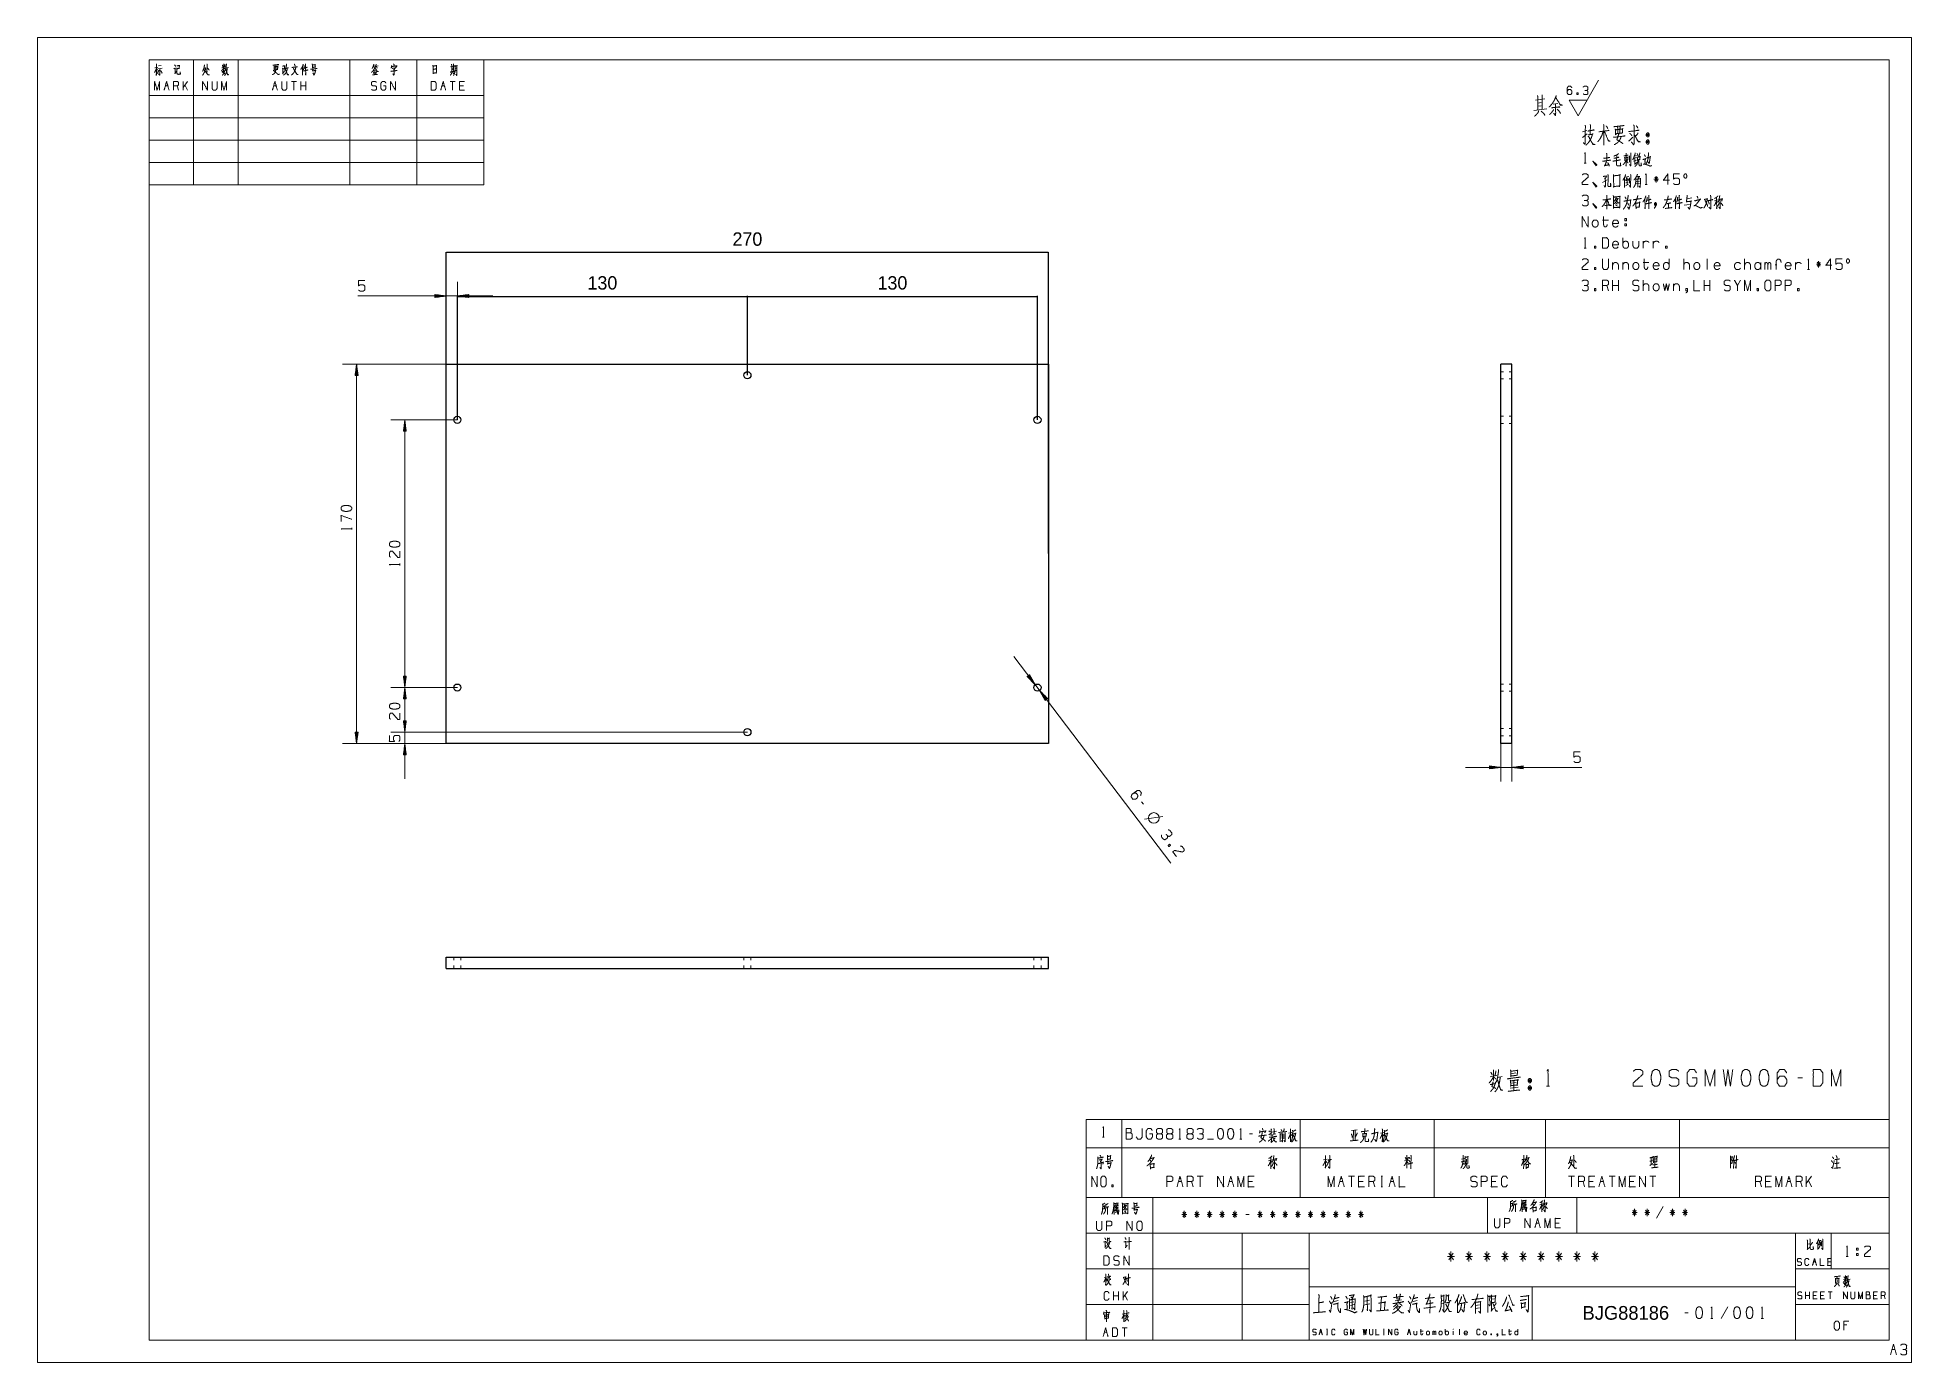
# Model space of a CAD drawing. Header units: millimetres. Extents: x 0 to 840, y 0 to 594.
import ezdxf

# ---------------------------------------------------------------- set-up
doc = ezdxf.new("R2010")
doc.units = ezdxf.units.MM
doc.layers.add('101', color=7, linetype='Continuous', true_color=0xffffff)
doc.dimstyles.get("Standard").update_dxf_attribs({"dimtxt": 6, "dimasz": 0.18, "dimexe": 0.18, "dimexo": 0.0625, "dimgap": 3, "dimtad": 1, "dimdec": 0, "dimzin": 0, "dimdsep": 46, "dimtxsty": 'Standard', "dimcen": 0.09, "dimadec": 0, "dimazin": 0, "dimtfac": 1, "dimtdec": 0, "dimtofl": 0, "dimtmove": 0, "dimatfit": 3, "dimfxl": 1, "dimtolj": 1, "dimtzin": 0, "dimarcsym": 0})

msp = doc.modelspace()

# ---------------------------------------------------------------- texts
at = {"lineweight": 18, "insert": (692.53, 25.33), "char_height": 6.144, "width": 27.2589, "attachment_point": 1}
msp.add_mtext('BJG88186', dxfattribs=at)

# ---------------------------------------------------------------- blocks, each defined once
blk = doc.blocks.new('*D4')
at = {"color": 0, "lineweight": -2}
for p, q in [((183.21, 362.63), (183.21, 497.77)), ((453.03, 497.59), (183.39, 497.59)), ((453.21, 362.63), (453.21, 497.77))]:
    blk.add_line(p, q, dxfattribs=at)
at = {"color": 0, "lineweight": 18}
for points in [[(183.39, 497.62), (183.39, 497.56), (183.21, 497.59)], [(453.03, 497.62), (453.03, 497.56), (453.21, 497.59)]]:
    blk.add_solid(points, dxfattribs=at)
at = {"layer": 'Defpoints', "color": 0, "lineweight": 18}
for p in [(183.21, 497.59), (183.21, 362.57), (453.21, 362.57)]:
    blk.add_point(p, dxfattribs=at)
at = {"color": 0, "lineweight": 18, "insert": (318.21, 503.59), "char_height": 6, "attachment_point": 5}
blk.add_mtext('\\A1;270', dxfattribs=at)
blk = doc.blocks.new('*D5')
at = {"color": 0, "lineweight": -2}
for p, q in [((188.21, 422.63), (188.21, 478.13)), ((188.39, 477.95), (318.03, 477.95)), ((318.21, 442.63), (318.21, 478.13))]:
    blk.add_line(p, q, dxfattribs=at)
at = {"color": 0, "lineweight": 18}
for points in [[(188.39, 477.98), (188.39, 477.92), (188.21, 477.95)], [(318.03, 477.98), (318.03, 477.92), (318.21, 477.95)]]:
    blk.add_solid(points, dxfattribs=at)
at = {"layer": 'Defpoints', "color": 0, "lineweight": 18}
for p in [(318.21, 477.95), (318.21, 442.57), (188.21, 422.57)]:
    blk.add_point(p, dxfattribs=at)
at = {"color": 0, "lineweight": 18, "insert": (253.21, 483.95), "char_height": 6, "attachment_point": 5}
blk.add_mtext('\\A1;130', dxfattribs=at)
blk = doc.blocks.new('*D6')
at = {"color": 0, "lineweight": -2}
for p, q in [((318.21, 442.63), (318.21, 478.13)), ((318.39, 477.95), (448.03, 477.95)), ((448.21, 422.63), (448.21, 478.13))]:
    blk.add_line(p, q, dxfattribs=at)
at = {"color": 0, "lineweight": 18}
for points in [[(318.39, 477.98), (318.39, 477.92), (318.21, 477.95)], [(448.03, 477.98), (448.03, 477.92), (448.21, 477.95)]]:
    blk.add_solid(points, dxfattribs=at)
at = {"layer": 'Defpoints', "color": 0, "lineweight": 18}
for p in [(448.21, 477.95), (318.21, 442.57), (448.21, 422.57)]:
    blk.add_point(p, dxfattribs=at)
at = {"color": 0, "lineweight": 18, "insert": (383.21, 483.95), "char_height": 6, "attachment_point": 5}
blk.add_mtext('\\A1;130', dxfattribs=at)

# ---------------------------------------------------------------- dimensions: what is measured, and where the dimension line sits
at = {"lineweight": 18}
for base, p1, p2, picture, middle in [((183.21, 497.59), (453.21, 362.57), (183.21, 362.57), '*D4', (318.21, 503.59)), ((318.21, 477.95), (188.21, 422.57), (318.21, 442.57), '*D5', (253.21, 483.95)), ((448.21, 477.95), (318.21, 442.57), (448.21, 422.57), '*D6', (383.21, 483.95))]:
    dim = msp.add_linear_dim(base=base, p1=p1, p2=p2, dimstyle='Standard', dxfattribs=at)
    dim.commit()
    dim.dimension.update_dxf_attribs({"geometry": picture, "text_midpoint": middle})

# ---------------------------------------------------------------- linework, layer by layer
at = {"layer": '101', "color": 133, "linetype": 'Continuous', "lineweight": 18}
for p, q in [((840, 594), (0, 594)), ((0, 594), (0, 0)), ((840, 0), (840, 594)), ((830, 584), (50, 584)), ((50, 584), (200, 584)), ((50, 584), (200, 584)), ((50, 584), (200, 584)), ((50, 584), (50, 10)), ((50, 584), (50, 528)), ((70, 584), (70, 528)), ((90, 584), (90, 528)), ((140, 584), (140, 528)), ((170, 584), (170, 528)), ((200, 584), (200, 528)), ((830, 10), (830, 584)), ((50, 568), (200, 568)), ((50, 558), (200, 558)), ((50, 548), (200, 548)), ((50, 538), (200, 538)), ((50, 528), (200, 528)), ((470, 74), (470, 10)), ((470, 74), (830, 74)), ((500, 74), (500, 10)), ((650, 74), (650, 58)), ((690, 74), (690, 58)), ((470, 58), (830, 58)), ((540, 58), (540, 10)), ((570, 58), (570, 10)), ((788, 58), (788, 10)), ((804, 58), (804, 42)), ((470, 42), (570, 42)), ((788, 42), (830, 42)), ((570, 34), (788, 34)), ((670, 34), (670, 10)), ((470, 26), (570, 26)), ((788, 26), (830, 26)), ((50, 10), (830, 10)), ((470, 10), (830, 10)), ((0, 0), (840, 0))]:
    msp.add_line(p, q, dxfattribs=at)
at = {"layer": '101', "color": 72, "linetype": 'Continuous', "lineweight": 18}
for p, q in [((52.67, 580.35), (53.93, 580.6)), ((53.4, 579.9), (53.84, 579.36)), ((53.99, 579.98), (55.89, 580.27)), ((54.25, 581.22), (55.42, 581.47)), ((82.68, 580.44), (84.26, 580.77)), ((84.49, 580.31), (85.57, 580.56)), ((106.34, 580.19), (107.4, 580.35)), ((150.5, 581.14), (151.34, 581.27)), ((150.7, 581.1), (150.91, 580.48)), ((151.64, 581.02), (152.69, 581.22)), ((151.96, 580.98), (152.22, 580.31)), ((185.13, 580.85), (186.86, 581.1)), ((185.69, 580.15), (186.21, 580.27)), ((187.21, 580.11), (187.7, 580.23)), ((57.32, 572.34), (58.44, 572.34)), ((63.24, 570.36), (62.68, 572.34)), ((65.25, 570.36), (65.25, 574.29)), ((67.19, 574.29), (65.25, 571.56)), ((67.19, 570.36), (66.07, 572.72)), ((105.88, 572.34), (106.99, 572.34)), ((109.83, 577.75), (110.73, 578.86)), ((116.03, 574.29), (113.81, 574.29)), ((114.92, 574.29), (114.92, 570.36)), ((118.05, 570.36), (118.05, 574.29)), ((120.27, 572.34), (118.05, 572.34)), ((120.27, 570.36), (120.27, 574.29)), ((151.67, 579.28), (150.73, 579.11)), ((181.3, 572.34), (182.41, 572.34)), ((187.21, 574.29), (184.98, 574.29)), ((185.71, 579.44), (186.18, 579.57)), ((186.09, 574.29), (186.09, 570.36)), ((190.89, 572.34), (189.23, 572.34)), ((671.39, 565.93), (675.63, 566.53)), ((672.5, 563.15), (673.93, 563.3)), ((672.56, 564.5), (673.99, 564.8)), ((681.51, 564.43), (679.44, 564.05)), ((670.7, 561.28), (676.48, 562.03)), ((692.47, 549.17), (694.6, 550.82)), ((692.58, 551.72), (694.49, 552.25)), ((716.71, 538.95), (715.4, 538.6)), ((715.68, 539.85), (716.64, 540.15)), ((715.82, 540.85), (716.67, 541.1)), ((693.27, 537.6), (694.12, 537.6)), ((701.46, 529.02), (703.58, 530.22)), ((711.8, 531.37), (713.32, 531.72)), ((713.57, 531.07), (713.57, 528.67)), ((718.01, 529.57), (716.74, 529.37)), ((726.55, 530.47), (724.54, 530.47)), ((726.2, 531.42), (724.89, 529.52)), ((724.89, 531.42), (726.24, 529.52)), ((725.53, 529.02), (725.53, 531.87)), ((711.83, 527.52), (713.21, 528.22)), ((711.91, 528.87), (713.04, 529.17)), ((716.6, 528.32), (718.08, 528.52)), ((720.59, 528.07), (721.44, 528.07)), ((741.49, 522.05), (739.29, 521.7)), ((751.64, 520.75), (753.27, 521.2)), ((731.07, 519.55), (731.04, 517.5)), ((738.06, 518.8), (740.43, 519.2)), ((701.46, 512.17), (704.11, 512.17)), ((710.56, 500.75), (710.56, 504.25)), ((711.55, 510.47), (712.22, 510.47)), ((711.55, 510.47), (711.55, 509.52)), ((693.27, 499.5), (694.12, 499.5)), ((719.67, 499.5), (719.67, 502.65)), ((724.22, 499.5), (724.22, 502.65)), ((706.01, 493.12), (706.01, 489.97)), ((710.56, 493.12), (710.56, 489.97)), ((719.67, 493.12), (722.32, 493.12)), ((737.88, 489.97), (737.88, 494.72)), ((748.33, 494.77), (748.33, 489.97)), ((765.2, 489.97), (765.2, 494.72)), ((772.4, 489.97), (772.4, 493.12)), ((774.3, 489.97), (774.3, 493.12)), ((779.7, 492.07), (778.86, 492.07)), ((787.96, 489.97), (787.96, 493.12)), ((793.43, 489.97), (794.28, 489.97)), ((799.4, 492.37), (797.39, 492.37)), ((799.05, 493.32), (797.74, 491.42)), ((797.74, 493.32), (799.08, 491.42)), ((798.38, 490.92), (798.38, 493.77)), ((704.14, 480.45), (703.47, 482.85)), ((706.01, 480.45), (706.01, 485.2)), ((708.7, 482.85), (706.01, 482.85)), ((708.7, 480.45), (708.7, 485.2)), ((719.67, 480.45), (719.67, 485.2)), ((733.33, 483.6), (733.33, 480.45)), ((746.99, 480.45), (746.99, 485.2)), ((749.67, 482.85), (746.99, 482.85)), ((749.67, 480.45), (749.67, 485.2)), ((763.33, 485.2), (761.99, 482.85)), ((140.83, 373.38), (140.83, 374.23)), ((162.48, 357.33), (162.48, 358.17)), ((495.69, 250.3), (494.88, 251.37)), ((496.21, 243.55), (504.44, 244.78)), ((651.07, 128.02), (654.07, 128.65)), ((654.52, 127.79), (656.58, 128.26)), ((660.42, 129.44), (662.64, 129.83)), ((661.81, 126.45), (661.81, 121.88)), ((791.1, 127.63), (788.98, 127.63)), ((660.08, 122.98), (663.65, 123.38)), ((660.86, 125.27), (662.81, 125.5)), ((676.39, 123.85), (677.73, 123.85)), ((470, 108.93), (470, 96.23)), ((470, 108.93), (486, 108.93)), ((477.34, 100.95), (478.19, 100.95)), ((486, 108.93), (486, 96.23)), ((486, 108.93), (566, 108.93)), ((544.6, 102.56), (543.26, 102.56)), ((551.94, 103.91), (552.58, 103.46)), ((551.94, 102.11), (553, 102.86)), ((553.32, 103.31), (555.37, 103.66)), ((553.53, 102.21), (555.09, 102.46)), ((553.53, 101.96), (553.71, 101.61)), ((557.02, 101.46), (557.7, 101.56)), ((560.8, 102.76), (562.28, 103.06)), ((566, 108.93), (566, 96.23)), ((566, 108.93), (626, 108.93)), ((588.91, 103.96), (591.49, 104.31)), ((589.75, 99.51), (589.83, 104.01)), ((590.64, 104.06), (590.6, 99.56)), ((601.93, 102.76), (603.41, 103.06)), ((626, 108.93), (626, 96.23)), ((626, 108.93), (676, 108.93)), ((676, 108.93), (736, 108.93)), ((676, 108.93), (676, 96.23)), ((736, 108.93), (736, 96.23)), ((736, 108.93), (830, 108.93)), ((830, 108.93), (830, 96.23)), ((470, 96.23), (470, 74)), ((470, 96.23), (486, 96.23)), ((486, 96.23), (486, 74)), ((486, 96.23), (566, 96.23)), ((511.64, 100.16), (512.49, 100.16)), ((524.38, 100.16), (527.06, 100.16)), ((538.95, 100.16), (539.8, 100.16)), ((557.66, 100.66), (557.02, 100.56)), ((566, 96.23), (626, 96.23)), ((566, 96.23), (566, 74)), ((626, 96.23), (676, 96.23)), ((626, 96.23), (626, 74)), ((676, 96.23), (736, 96.23)), ((676, 96.23), (676, 74)), ((736, 96.23), (830, 96.23)), ((736, 96.23), (736, 74)), ((830, 96.23), (830, 74)), ((551.83, 90.45), (553.45, 90.9)), ((576.42, 90.8), (578.01, 91.1)), ((612.81, 90.4), (614.54, 90.65)), ((638.26, 91.1), (639.57, 91.4)), ((724.54, 91.1), (725.5, 91.3)), ((725, 92.2), (724.97, 87.4)), ((806.51, 91.05), (806.51, 87.2)), ((511.44, 81.13), (512.78, 81.13)), ((518, 78.72), (517.33, 81.13)), ((522.56, 83.47), (519.87, 83.47)), ((521.21, 83.47), (521.21, 78.72)), ((534.2, 81.13), (535.54, 81.13)), ((544.65, 81.13), (542.64, 81.13)), ((583.72, 81.13), (585.06, 81.13)), ((590.29, 83.47), (587.6, 83.47)), ((588.94, 83.47), (588.94, 78.72)), ((594.17, 81.13), (592.15, 81.13)), ((599.39, 78.72), (598.72, 81.13)), ((602.25, 83.47), (602.92, 83.47)), ((602.25, 78.72), (602.92, 78.72)), ((602.6, 83.47), (602.6, 78.72)), ((606.48, 81.13), (607.83, 81.13)), ((653.69, 81.13), (651.68, 81.13)), ((688.9, 83.47), (686.21, 83.47)), ((687.56, 83.47), (687.56, 78.72)), ((693.45, 78.72), (692.78, 81.13)), ((697.33, 81.13), (695.32, 81.13)), ((700.54, 81.13), (701.89, 81.13)), ((707.11, 83.47), (704.42, 83.47)), ((705.77, 83.47), (705.77, 78.72)), ((715.54, 81.13), (713.53, 81.13)), ((725.32, 83.47), (722.64, 83.47)), ((723.98, 83.47), (723.98, 78.72)), ((772.74, 78.72), (772.07, 81.13)), ((776.63, 81.13), (774.61, 81.13)), ((784.39, 81.13), (785.73, 81.13)), ((790.96, 78.72), (790.28, 81.13)), ((792.82, 78.72), (792.82, 83.47)), ((795.16, 83.47), (792.82, 80.18)), ((795.16, 78.72), (793.81, 81.58)), ((470, 74), (486, 74)), ((482.99, 67.31), (484.08, 67.62)), ((483.58, 70.1), (483.55, 67.49)), ((486, 74), (566, 74)), ((513.31, 67.46), (514.79, 65.36)), ((514.75, 67.46), (513.31, 65.36)), ((514.01, 64.81), (514.01, 67.96)), ((520.41, 67.46), (518.97, 65.36)), ((518.97, 67.46), (520.45, 65.36)), ((519.67, 64.81), (519.67, 67.96)), ((526.07, 67.46), (524.63, 65.36)), ((524.63, 67.46), (526.11, 65.36)), ((525.33, 64.81), (525.33, 67.96)), ((531.73, 67.46), (530.28, 65.36)), ((530.28, 67.46), (531.77, 65.36)), ((530.99, 64.81), (530.99, 67.96)), ((535.94, 67.46), (537.42, 65.36)), ((537.38, 67.46), (535.94, 65.36)), ((536.64, 64.81), (536.64, 67.96)), ((547.26, 67.46), (548.74, 65.36)), ((548.7, 67.46), (547.26, 65.36)), ((547.96, 64.81), (547.96, 67.96)), ((552.91, 67.46), (554.4, 65.36)), ((554.36, 67.46), (552.91, 65.36)), ((553.62, 64.81), (553.62, 67.96)), ((558.57, 67.46), (560.05, 65.36)), ((560.01, 67.46), (558.57, 65.36)), ((559.27, 64.81), (559.27, 67.96)), ((564.23, 67.46), (565.71, 65.36)), ((565.67, 67.46), (564.23, 65.36)), ((564.93, 64.81), (564.93, 67.96)), ((566, 74), (626, 74)), ((569.88, 67.46), (571.37, 65.36)), ((571.33, 67.46), (569.88, 65.36)), ((570.59, 64.81), (570.59, 67.96)), ((575.54, 67.46), (577.03, 65.36)), ((576.99, 67.46), (575.54, 65.36)), ((576.24, 64.81), (576.24, 67.96)), ((582.64, 67.46), (581.2, 65.36)), ((581.2, 67.46), (582.68, 65.36)), ((581.9, 64.81), (581.9, 67.96)), ((588.3, 67.46), (586.86, 65.36)), ((586.86, 67.46), (588.34, 65.36)), ((587.56, 64.81), (587.56, 67.96)), ((592.51, 67.46), (594, 65.36)), ((593.96, 67.46), (592.51, 65.36)), ((593.22, 64.81), (593.22, 67.96)), ((626, 74), (676, 74)), ((665.85, 68.55), (666.94, 68.86)), ((666.44, 71.33), (666.41, 68.73)), ((673.43, 70.76), (674.87, 71.16)), ((676, 74), (736, 74)), ((716.99, 67.28), (714.76, 67.28)), ((716.59, 68.33), (715.15, 66.24)), ((715.15, 68.33), (716.63, 66.24)), ((715.85, 65.68), (715.85, 68.83)), ((722.64, 67.28), (720.42, 67.28)), ((720.81, 68.33), (722.29, 66.24)), ((722.25, 68.33), (720.81, 66.24)), ((721.51, 65.68), (721.51, 68.83)), ((728.69, 69.88), (725.72, 64.64)), ((733.96, 67.28), (731.73, 67.28)), ((732.12, 68.33), (733.61, 66.24)), ((733.57, 68.33), (732.12, 66.24)), ((732.83, 65.68), (732.83, 68.83)), ((736, 74), (830, 74)), ((739.61, 67.28), (737.39, 67.28)), ((737.78, 68.33), (739.26, 66.24)), ((739.22, 68.33), (737.78, 66.24)), ((738.48, 65.68), (738.48, 68.83)), ((515.15, 66.41), (512.92, 66.41)), ((520.8, 66.41), (518.58, 66.41)), ((526.46, 66.41), (524.24, 66.41)), ((532.12, 66.41), (529.89, 66.41)), ((537.77, 66.41), (535.55, 66.41)), ((543.08, 66.41), (541.6, 66.41)), ((549.09, 66.41), (546.86, 66.41)), ((554.75, 66.41), (552.52, 66.41)), ((560.4, 66.41), (558.18, 66.41)), ((566.06, 66.41), (563.84, 66.41)), ((571.72, 66.41), (569.49, 66.41)), ((577.38, 66.41), (575.15, 66.41)), ((583.03, 66.41), (580.81, 66.41)), ((588.69, 66.41), (586.47, 66.41)), ((594.35, 66.41), (592.12, 66.41)), ((671.77, 62.52), (672.96, 62.52)), ((682.01, 62.52), (680.23, 62.52)), ((793.56, 52.99), (794.2, 53.24)), ((635.18, 47.59), (632.01, 47.59)), ((632.56, 49.09), (634.68, 46.09)), ((634.62, 49.09), (632.56, 46.09)), ((633.56, 45.31), (633.56, 49.8)), ((643.25, 47.59), (640.08, 47.59)), ((640.63, 49.09), (642.75, 46.09)), ((642.69, 49.09), (640.63, 46.09)), ((641.63, 45.31), (641.63, 49.8)), ((651.32, 47.59), (648.15, 47.59)), ((648.7, 49.09), (650.82, 46.09)), ((650.76, 49.09), (648.7, 46.09)), ((649.7, 45.31), (649.7, 49.8)), ((659.39, 47.59), (656.22, 47.59)), ((656.77, 49.09), (658.89, 46.09)), ((658.83, 49.09), (656.77, 46.09)), ((657.77, 45.31), (657.77, 49.8)), ((667.46, 47.59), (664.29, 47.59)), ((664.84, 49.09), (666.96, 46.09)), ((666.9, 49.09), (664.84, 46.09)), ((665.84, 45.31), (665.84, 49.8)), ((675.53, 47.59), (672.36, 47.59)), ((674.97, 49.09), (672.91, 46.09)), ((672.91, 49.09), (675.03, 46.09)), ((673.91, 45.31), (673.91, 49.8)), ((683.6, 47.59), (680.43, 47.59)), ((683.04, 49.09), (680.98, 46.09)), ((680.98, 49.09), (683.1, 46.09)), ((681.98, 45.31), (681.98, 49.8)), ((691.67, 47.59), (688.5, 47.59)), ((689.05, 49.09), (691.17, 46.09)), ((691.11, 49.09), (689.05, 46.09)), ((690.05, 45.31), (690.05, 49.8)), ((699.74, 47.59), (696.57, 47.59)), ((697.12, 49.09), (699.24, 46.09)), ((699.18, 49.09), (697.12, 46.09)), ((698.12, 45.31), (698.12, 49.8)), ((796.07, 45.12), (796.96, 45.12)), ((803.75, 45.12), (802.42, 45.12)), ((810.75, 47.48), (811.6, 47.48)), ((815.37, 48.93), (816.04, 48.93)), ((815.37, 48.93), (815.37, 47.98)), ((479.23, 38.3), (478.12, 38.01)), ((478.85, 37.8), (479.26, 37.27)), ((809.55, 37.26), (811.13, 37.59)), ((811.37, 37.13), (812.45, 37.38)), ((482.34, 27.89), (482.34, 31.82)), ((484.56, 29.88), (482.34, 29.88)), ((484.56, 27.89), (484.56, 31.82)), ((486.58, 27.89), (486.58, 31.82)), ((488.51, 31.82), (486.58, 29.09)), ((488.51, 27.89), (487.4, 30.25)), ((581.28, 27.39), (583.08, 27.87)), ((588.5, 26.84), (590.06, 27.18)), ((588.5, 25.6), (590.16, 26.01)), ((594.93, 25.8), (597.18, 26.35)), ((597.08, 28.01), (594.98, 27.46)), ((602.49, 29.25), (601.96, 23.25)), ((608.59, 27.6), (611.32, 28.08)), ((616.64, 27.39), (618.44, 27.87)), ((630.05, 28.01), (629.27, 27.87)), ((630, 26.49), (629.27, 26.29)), ((646.34, 25.8), (644.63, 25.6)), ((647.71, 28.91), (647.32, 28.7)), ((652.87, 28.49), (651.85, 28.36)), ((792.48, 28.5), (792.48, 31.64)), ((794.26, 30.09), (792.48, 30.09)), ((794.26, 28.5), (794.26, 31.64)), ((797.21, 30.09), (795.87, 30.09)), ((800.6, 30.09), (799.27, 30.09)), ((804.44, 31.64), (802.66, 31.64)), ((803.55, 31.64), (803.55, 28.5)), ((824.36, 30.09), (823.03, 30.09)), ((828.2, 28.5), (827.76, 30.09)), ((478.64, 20.56), (479.7, 20.73)), ((487.39, 21.93), (486.25, 21.68)), ((486.98, 21.35), (487.36, 20.85)), ((644.63, 24.28), (646.34, 24.49)), ((739.91, 22.34), (738.43, 22.34)), ((750.02, 19.69), (750.95, 19.69)), ((757.62, 24.94), (754.66, 19.69)), ((772.65, 19.69), (773.58, 19.69)), ((811.05, 16.93), (809.67, 16.93)), ((478.2, 13.59), (479.31, 13.59)), ((488.36, 15.53), (486.13, 15.53)), ((487.24, 15.53), (487.24, 11.6)), ((574.82, 13.67), (575.56, 13.67)), ((577.83, 14.97), (578.2, 14.97)), ((577.83, 12.35), (578.2, 12.35)), ((578.02, 14.97), (578.02, 12.35)), ((603.28, 14.97), (603.65, 14.97)), ((603.28, 12.35), (603.65, 12.35)), ((603.48, 14.97), (603.48, 12.35)), ((614.42, 13.67), (615.16, 13.67)), ((619.71, 14.09), (621.17, 14.09)), ((625.37, 12.35), (625.37, 14.09)), ((631.02, 13.04), (631.02, 14.97)), ((634.59, 14.09), (634.59, 12.35)), ((637.42, 15), (637.42, 12.35)), ((659.31, 14.09), (660.77, 14.09)), ((831.25, 5.82), (832.59, 5.82))]:
    msp.add_line(p, q, dxfattribs=at)
at = {"layer": '101', "color": 43, "linetype": 'Continuous', "lineweight": 18}
for p, q in [((690.53, 558.9), (699.76, 574.9)), ((690.53, 558.9), (686.49, 565.9)), ((686.49, 565.9), (694.57, 565.9))]:
    msp.add_line(p, q, dxfattribs=at)
at = {"layer": '101', "color": 22, "linetype": 'Continuous', "lineweight": 18}
for p, q in [((183.21, 447.57), (183.21, 484.46)), ((188.21, 422.57), (188.21, 484.46)), ((188.21, 422.57), (188.21, 484.46)), ((143.62, 478.11), (204.09, 478.11)), ((183.21, 478.11), (178.13, 478.78)), ((178.13, 478.78), (178.13, 477.44)), ((178.13, 478.77), (178.2, 478.77)), ((178.13, 478.77), (178.2, 478.77)), ((178.13, 478.67), (178.97, 478.67)), ((178.13, 478.56), (179.74, 478.56)), ((178.13, 478.46), (180.51, 478.46)), ((178.13, 478.36), (181.28, 478.36)), ((178.13, 478.26), (182.05, 478.26)), ((178.13, 478.16), (182.83, 478.16)), ((178.13, 477.44), (183.21, 478.11)), ((178.13, 478.06), (182.83, 478.06)), ((178.13, 477.95), (182.05, 477.95)), ((178.13, 477.85), (181.28, 477.85)), ((178.13, 477.75), (180.51, 477.75)), ((178.13, 477.65), (179.74, 477.65)), ((178.13, 477.55), (178.97, 477.55)), ((178.13, 477.45), (178.2, 477.45)), ((178.13, 477.45), (178.2, 477.45)), ((193.29, 478.78), (188.21, 478.11)), ((193.29, 478.78), (188.21, 478.11)), ((188.21, 478.11), (193.29, 477.44)), ((188.21, 478.11), (193.29, 477.44)), ((193.29, 478.16), (188.6, 478.16)), ((193.29, 478.16), (188.6, 478.16)), ((193.29, 478.06), (188.6, 478.06)), ((193.29, 478.06), (188.6, 478.06)), ((193.29, 478.26), (189.37, 478.26)), ((193.29, 478.26), (189.37, 478.26)), ((193.29, 477.95), (189.37, 477.95)), ((193.29, 477.95), (189.37, 477.95)), ((193.29, 478.36), (190.14, 478.36)), ((193.29, 478.36), (190.14, 478.36)), ((193.29, 477.85), (190.14, 477.85)), ((193.29, 477.85), (190.14, 477.85)), ((193.29, 478.46), (190.91, 478.46)), ((193.29, 478.46), (190.91, 478.46)), ((193.29, 477.75), (190.91, 477.75)), ((193.29, 477.75), (190.91, 477.75)), ((193.29, 478.56), (191.68, 478.56)), ((193.29, 478.56), (191.68, 478.56)), ((193.29, 477.65), (191.68, 477.65)), ((193.29, 477.65), (191.68, 477.65)), ((193.29, 478.67), (192.46, 478.67)), ((193.29, 478.67), (192.46, 478.67)), ((193.29, 477.55), (192.46, 477.55)), ((193.29, 477.55), (192.46, 477.55)), ((193.29, 478.77), (193.23, 478.77)), ((193.29, 478.77), (193.23, 478.77)), ((193.29, 478.77), (193.23, 478.77)), ((193.29, 478.77), (193.23, 478.77)), ((193.29, 477.45), (193.23, 477.45)), ((193.29, 477.45), (193.23, 477.45)), ((193.29, 477.45), (193.23, 477.45)), ((193.29, 477.45), (193.23, 477.45)), ((193.29, 477.44), (193.29, 478.78)), ((193.29, 477.44), (193.29, 478.78)), ((183.21, 447.57), (136.67, 447.57)), ((143.02, 447.57), (142.35, 442.49)), ((142.76, 442.49), (142.76, 445.64)), ((142.87, 442.49), (142.87, 446.41)), ((142.97, 442.49), (142.97, 447.18)), ((143.02, 447.57), (143.02, 277.57)), ((143.69, 442.49), (143.02, 447.57)), ((143.07, 442.49), (143.07, 447.18)), ((143.17, 442.49), (143.17, 446.41)), ((143.27, 442.49), (143.27, 445.64)), ((142.35, 442.49), (143.69, 442.49)), ((142.36, 442.49), (142.36, 442.55)), ((142.36, 442.49), (142.36, 442.55)), ((142.46, 442.49), (142.46, 443.32)), ((142.56, 442.49), (142.56, 444.09)), ((142.66, 442.49), (142.66, 444.86)), ((143.37, 442.49), (143.37, 444.86)), ((143.48, 442.49), (143.48, 444.09)), ((143.58, 442.49), (143.58, 443.32)), ((143.68, 442.49), (143.68, 442.55)), ((143.68, 442.49), (143.68, 442.55)), ((188.21, 422.57), (158.31, 422.57)), ((164.66, 422.57), (164, 417.49)), ((164.41, 417.49), (164.41, 420.64)), ((164.51, 417.49), (164.51, 421.41)), ((164.61, 417.49), (164.61, 422.18)), ((165.33, 417.49), (164.66, 422.57)), ((164.66, 302.57), (164.66, 422.57)), ((164.72, 417.49), (164.72, 422.18)), ((164.82, 417.49), (164.82, 421.41)), ((164.92, 417.49), (164.92, 420.64)), ((164, 417.49), (164, 417.55)), ((164, 417.49), (164, 417.55)), ((164, 417.49), (165.33, 417.49)), ((164.11, 417.49), (164.11, 418.32)), ((164.21, 417.49), (164.21, 419.09)), ((164.31, 417.49), (164.31, 419.86)), ((165.02, 417.49), (165.02, 419.86)), ((165.12, 417.49), (165.12, 419.09)), ((165.22, 417.49), (165.22, 418.32)), ((165.33, 417.49), (165.33, 417.55)), ((165.33, 417.49), (165.33, 417.55)), ((437.64, 316.48), (508.05, 223.84)), ((188.21, 302.57), (158.31, 302.57)), ((188.21, 302.57), (158.31, 302.57)), ((164, 307.65), (164, 307.58)), ((164, 307.65), (164, 307.58)), ((164, 307.65), (164.66, 302.57)), ((165.33, 307.65), (164, 307.65)), ((164.66, 302.57), (164, 297.49)), ((164.11, 307.65), (164.11, 306.81)), ((164.21, 307.65), (164.21, 306.04)), ((164.31, 307.65), (164.31, 305.27)), ((164.41, 307.65), (164.41, 304.49)), ((164.51, 307.65), (164.51, 303.72)), ((164.61, 307.65), (164.61, 302.95)), ((164.66, 302.57), (165.33, 307.65)), ((164.66, 282.57), (164.66, 302.57)), ((165.33, 297.49), (164.66, 302.57)), ((164.72, 307.65), (164.72, 302.95)), ((164.82, 307.65), (164.82, 303.72)), ((164.92, 307.65), (164.92, 304.49)), ((165.02, 307.65), (165.02, 305.27)), ((165.12, 307.65), (165.12, 306.04)), ((165.22, 307.65), (165.22, 306.81)), ((165.33, 307.65), (165.33, 307.58)), ((165.33, 307.65), (165.33, 307.58)), ((444.7, 308.29), (443.64, 307.48)), ((443.64, 307.48), (447.24, 303.84)), ((443.64, 307.48), (443.68, 307.43)), ((443.64, 307.48), (443.68, 307.43)), ((443.72, 307.55), (444.23, 306.88)), ((443.81, 307.61), (444.78, 306.33)), ((443.89, 307.67), (445.33, 305.77)), ((443.97, 307.73), (445.87, 305.22)), ((444.05, 307.79), (446.42, 304.67)), ((444.13, 307.85), (446.97, 304.12)), ((444.21, 307.91), (447.05, 304.18)), ((444.29, 307.98), (446.66, 304.85)), ((444.37, 308.04), (446.28, 305.53)), ((444.45, 308.1), (445.89, 306.2)), ((444.53, 308.16), (445.51, 306.88)), ((444.61, 308.22), (445.12, 307.56)), ((444.69, 308.28), (444.73, 308.23)), ((444.69, 308.28), (444.73, 308.23)), ((447.24, 303.84), (444.7, 308.29)), ((164, 297.49), (164, 297.55)), ((164, 297.49), (164, 297.55)), ((164, 297.49), (165.33, 297.49)), ((164.11, 297.49), (164.11, 298.32)), ((164.21, 297.49), (164.21, 299.09)), ((164.31, 297.49), (164.31, 299.86)), ((164.41, 297.49), (164.41, 300.64)), ((164.51, 297.49), (164.51, 301.41)), ((164.61, 297.49), (164.61, 302.18)), ((164.66, 298.44), (164.66, 261.69)), ((164.72, 297.49), (164.72, 302.18)), ((164.82, 297.49), (164.82, 301.41)), ((164.92, 297.49), (164.92, 300.64)), ((165.02, 297.49), (165.02, 299.86)), ((165.12, 297.49), (165.12, 299.09)), ((165.22, 297.49), (165.22, 298.32)), ((165.33, 297.49), (165.33, 297.55)), ((165.33, 297.49), (165.33, 297.55)), ((449.18, 301.29), (451.72, 296.84)), ((452.79, 297.65), (449.18, 301.29)), ((452.21, 297.22), (449.37, 300.95)), ((452.29, 297.28), (449.45, 301.02)), ((452.13, 297.15), (449.76, 300.28)), ((452.38, 297.34), (450, 300.46)), ((452.05, 297.09), (450.14, 299.6)), ((451.97, 297.03), (450.53, 298.93)), ((452.46, 297.4), (450.55, 299.91)), ((451.89, 296.97), (450.92, 298.25)), ((452.54, 297.46), (451.1, 299.36)), ((451.81, 296.91), (451.3, 297.57)), ((452.62, 297.52), (451.65, 298.8)), ((451.73, 296.85), (451.69, 296.9)), ((451.73, 296.85), (451.69, 296.9)), ((451.72, 296.84), (452.79, 297.65)), ((452.7, 297.59), (452.19, 298.25)), ((452.78, 297.65), (452.74, 297.7)), ((452.78, 297.65), (452.74, 297.7)), ((164, 287.65), (164, 287.58)), ((164, 287.65), (164, 287.58)), ((164, 287.65), (164.66, 282.57)), ((165.33, 287.65), (164, 287.65)), ((164, 287.65), (164, 287.58)), ((164, 287.65), (164.66, 282.57)), ((165.33, 287.65), (164, 287.65)), ((164, 287.65), (164, 287.58)), ((164.11, 287.65), (164.11, 286.81)), ((164.11, 287.65), (164.11, 286.81)), ((164.21, 287.65), (164.21, 286.04)), ((164.21, 287.65), (164.21, 286.04)), ((164.31, 287.65), (164.31, 285.27)), ((164.31, 287.65), (164.31, 285.27)), ((164.41, 287.65), (164.41, 284.49)), ((164.41, 287.65), (164.41, 284.49)), ((164.51, 287.65), (164.51, 283.72)), ((164.51, 287.65), (164.51, 283.72)), ((164.61, 287.65), (164.61, 282.95)), ((164.61, 287.65), (164.61, 282.95)), ((164.66, 282.57), (165.33, 287.65)), ((164.66, 282.57), (165.33, 287.65)), ((164.72, 287.65), (164.72, 282.95)), ((164.72, 287.65), (164.72, 282.95)), ((164.82, 287.65), (164.82, 283.72)), ((164.82, 287.65), (164.82, 283.72)), ((164.92, 287.65), (164.92, 284.49)), ((164.92, 287.65), (164.92, 284.49)), ((165.02, 287.65), (165.02, 285.27)), ((165.02, 287.65), (165.02, 285.27)), ((165.12, 287.65), (165.12, 286.04)), ((165.12, 287.65), (165.12, 286.04)), ((165.22, 287.65), (165.22, 286.81)), ((165.22, 287.65), (165.22, 286.81)), ((165.33, 287.65), (165.33, 287.58)), ((165.33, 287.65), (165.33, 287.58)), ((165.33, 287.65), (165.33, 287.58)), ((165.33, 287.65), (165.33, 287.58)), ((183.21, 277.57), (136.67, 277.57)), ((142.35, 282.65), (143.02, 277.57)), ((143.69, 282.65), (142.35, 282.65)), ((142.36, 282.65), (142.36, 282.58)), ((142.36, 282.65), (142.36, 282.58)), ((142.46, 282.65), (142.46, 281.81)), ((142.56, 282.65), (142.56, 281.04)), ((142.66, 282.65), (142.66, 280.27)), ((142.76, 282.65), (142.76, 279.49)), ((142.87, 282.65), (142.87, 278.72)), ((142.97, 282.65), (142.97, 277.95)), ((143.02, 277.57), (143.69, 282.65)), ((143.07, 282.65), (143.07, 277.95)), ((143.17, 282.65), (143.17, 278.72)), ((143.27, 282.65), (143.27, 279.49)), ((143.37, 282.65), (143.37, 280.27)), ((143.48, 282.65), (143.48, 281.04)), ((143.58, 282.65), (143.58, 281.81)), ((143.68, 282.65), (143.68, 282.58)), ((143.68, 282.65), (143.68, 282.58)), ((318.21, 282.57), (158.31, 282.57)), ((318.21, 282.57), (158.31, 282.57)), ((183.21, 277.57), (158.31, 277.57)), ((164.66, 277.57), (164, 272.49)), ((165.33, 272.49), (164.66, 277.57)), ((655.9, 277.57), (655.9, 260.43)), ((660.9, 277.57), (660.9, 260.43)), ((164, 272.49), (164, 272.55)), ((164, 272.49), (164, 272.55)), ((164, 272.49), (165.33, 272.49)), ((164.11, 272.49), (164.11, 273.32)), ((164.21, 272.49), (164.21, 274.09)), ((164.31, 272.49), (164.31, 274.86)), ((164.41, 272.49), (164.41, 275.64)), ((164.51, 272.49), (164.51, 276.41)), ((164.61, 272.49), (164.61, 277.18)), ((164.72, 272.49), (164.72, 277.18)), ((164.82, 272.49), (164.82, 276.41)), ((164.92, 272.49), (164.92, 275.64)), ((165.02, 272.49), (165.02, 274.86)), ((165.12, 272.49), (165.12, 274.09)), ((165.22, 272.49), (165.22, 273.32)), ((165.33, 272.49), (165.33, 272.55)), ((165.33, 272.49), (165.33, 272.55)), ((640.02, 266.78), (692.29, 266.78)), ((650.82, 267.45), (650.88, 267.45)), ((650.82, 267.45), (650.88, 267.45)), ((650.82, 267.45), (650.82, 266.12)), ((655.9, 266.78), (650.82, 267.45)), ((650.82, 267.34), (651.65, 267.34)), ((650.82, 267.24), (652.43, 267.24)), ((650.82, 267.14), (653.2, 267.14)), ((650.82, 267.04), (653.97, 267.04)), ((650.82, 266.94), (654.74, 266.94)), ((650.82, 266.84), (655.51, 266.84)), ((650.82, 266.12), (655.9, 266.78)), ((650.82, 266.73), (655.51, 266.73)), ((650.82, 266.63), (654.74, 266.63)), ((650.82, 266.53), (653.97, 266.53)), ((650.82, 266.43), (653.2, 266.43)), ((650.82, 266.33), (652.43, 266.33)), ((650.82, 266.23), (651.65, 266.23)), ((650.82, 266.12), (650.88, 266.12)), ((650.82, 266.12), (650.88, 266.12)), ((665.98, 267.45), (660.9, 266.78)), ((660.9, 266.78), (665.98, 266.12)), ((665.98, 266.84), (661.28, 266.84)), ((665.98, 266.73), (661.28, 266.73)), ((665.98, 266.94), (662.06, 266.94)), ((665.98, 266.63), (662.06, 266.63)), ((665.98, 267.04), (662.83, 267.04)), ((665.98, 266.53), (662.83, 266.53)), ((665.98, 267.14), (663.6, 267.14)), ((665.98, 266.43), (663.6, 266.43)), ((665.98, 267.24), (664.37, 267.24)), ((665.98, 266.33), (664.37, 266.33)), ((665.98, 267.34), (665.14, 267.34)), ((665.98, 266.23), (665.14, 266.23)), ((665.98, 267.45), (665.91, 267.45)), ((665.98, 267.45), (665.91, 267.45)), ((665.98, 266.12), (665.91, 266.12)), ((665.98, 266.12), (665.91, 266.12)), ((665.98, 266.12), (665.98, 267.45))]:
    msp.add_line(p, q, dxfattribs=at)
at = {"layer": '101', "color": 195, "linetype": 'Continuous', "lineweight": 25}
for p, q in [((183.21, 447.57), (453.21, 447.57)), ((183.21, 277.57), (183.21, 447.57)), ((453.21, 447.57), (453.21, 277.57)), ((660.9, 447.57), (655.9, 447.57)), ((655.9, 277.57), (655.9, 447.57)), ((660.9, 277.57), (660.9, 447.57)), ((453.21, 277.57), (183.21, 277.57)), ((660.9, 277.57), (655.9, 277.57)), ((183.21, 176.68), (183.21, 181.68)), ((183.21, 181.68), (453.21, 181.68)), ((183.21, 176.68), (453.21, 176.68)), ((453.21, 176.68), (453.21, 181.68))]:
    msp.add_line(p, q, dxfattribs=at)
at = {"layer": '101', "color": 53, "linetype": 'Continuous', "lineweight": 18}
for p, q in [((657.15, 444.17), (655.9, 444.17)), ((655.9, 440.97), (657.15, 440.97)), ((660.9, 444.17), (659.65, 444.17)), ((659.65, 440.97), (660.9, 440.97)), ((657.15, 424.17), (655.9, 424.17)), ((655.9, 420.97), (657.15, 420.97)), ((660.9, 424.17), (659.65, 424.17)), ((659.65, 420.97), (660.9, 420.97)), ((657.15, 304.17), (655.9, 304.17)), ((660.9, 304.17), (659.65, 304.17)), ((655.9, 300.97), (657.15, 300.97)), ((659.65, 300.97), (660.9, 300.97)), ((657.15, 284.17), (655.9, 284.17)), ((655.9, 280.97), (657.15, 280.97)), ((660.9, 284.17), (659.65, 284.17)), ((659.65, 280.97), (660.9, 280.97)), ((186.61, 181.68), (186.61, 180.43)), ((186.61, 177.93), (186.61, 176.68)), ((189.81, 180.43), (189.81, 181.68)), ((189.81, 176.68), (189.81, 177.93)), ((316.61, 181.68), (316.61, 180.43)), ((316.61, 177.93), (316.61, 176.68)), ((319.81, 180.43), (319.81, 181.68)), ((319.81, 176.68), (319.81, 177.93)), ((446.61, 181.68), (446.61, 180.43)), ((446.61, 177.93), (446.61, 176.68)), ((449.81, 180.43), (449.81, 181.68)), ((449.81, 176.68), (449.81, 177.93))]:
    msp.add_line(p, q, dxfattribs=at)
at = {"layer": '101', "color": 195, "linetype": 'Continuous', "lineweight": 25}
for centre in [(318.21, 442.57), (188.21, 422.57), (448.21, 422.57), (188.21, 302.57), (448.21, 302.57), (318.21, 282.57)]:
    msp.add_circle(centre, 1.6, dxfattribs=at)
at = {"layer": '101', "color": 72, "linetype": 'Continuous', "lineweight": 18}
msp.add_circle((500.39, 244.12), 2.4, dxfattribs=at)
for points, knots in [([(53.34, 580.31), (53.2, 579.82), (52.96, 579.24), (52.7, 578.7), (52.47, 578.28)], [0, 0, 0.233514, 0.515368, 0.78555, 1, 1]), ([(53.34, 582.14), (53.32, 577.79), (53.26, 577), (53.23, 577.42), (53.29, 577.87)], [0, 0, 0.723303, 0.854546, 0.923601, 1, 1]), ([(54.75, 579.98), (54.84, 579.73), (54.84, 577.66), (54.81, 577.21), (54.78, 577.04), (54.22, 577.71), (54.78, 577.13)], [0, 0, 0.056947, 0.504404, 0.603051, 0.639405, 0.826366, 1, 1]), ([(61.07, 579.98), (61.83, 580.19), (61.71, 580.31), (61.65, 577.91), (61.54, 577.66), (62.24, 578.82)], [0, 0, 0.158008, 0.19221, 0.673433, 0.728446, 1, 1]), ([(61.39, 581.76), (61.74, 581.43), (61.83, 581.27), (61.83, 581.06), (61.8, 581.35)], [0, 0, 0.413146, 0.573572, 0.750721, 1, 1]), ([(62.39, 581.27), (63.73, 581.47), (63.65, 581.6), (63.47, 580.11), (63.65, 580.11), (62.5, 579.98)], [0, 0, 0.313958, 0.349012, 0.694882, 0.735357, 1, 1]), ([(62.45, 580.44), (62.5, 579.82), (62.5, 578.41), (62.53, 577.95), (62.59, 577.75), (62.68, 577.62), (62.83, 577.54), (63.06, 577.5), (63.32, 577.46), (64.05, 577.58), (64, 578.66), (64, 577.58)], [0, 0, 0.097093, 0.316208, 0.387239, 0.42073, 0.444406, 0.470581, 0.507596, 0.549105, 0.664641, 0.832445, 1, 1]), ([(74.86, 581.68), (74.83, 581.43), (74.69, 580.6), (74.51, 580.02), (74.36, 579.61), (74.19, 579.2), (74.01, 578.86)], [0, 0, 0.084498, 0.36853, 0.573114, 0.721457, 0.873368, 1, 1]), ([(74.57, 580.19), (75.51, 580.35), (75.42, 580.44), (75.36, 580.07), (75.24, 579.53), (75.13, 579.2), (74.95, 578.74), (74.8, 578.37), (74.57, 577.95), (74.39, 577.62), (74.04, 577.13)], [0, 0, 0.202443, 0.228131, 0.308408, 0.425631, 0.500403, 0.604281, 0.689483, 0.790714, 0.870506, 1, 1]), ([(74.57, 579.61), (76.44, 577.25), (77.12, 577.29), (77.09, 577.29), (76.47, 577.33), (76.15, 577.62)], [0, 0, 0.632183, 0.773704, 0.779845, 0.909108, 1, 1]), ([(75.95, 582.09), (76.03, 581.89), (76, 581.68), (75.97, 578.24), (75.95, 578.45), (76, 578.91)], [0, 0, 0.049543, 0.095606, 0.852767, 0.898838, 1, 1]), ([(76.21, 580.31), (76.27, 580.27), (76.79, 579.61), (76.94, 579.36)], [0, 0, 0.059448, 0.761031, 1, 1]), ([(83.49, 580.48), (83.23, 580.02), (82.97, 579.61), (82.7, 579.28), (82.44, 578.99)], [0, 0, 0.287221, 0.555142, 0.786181, 1, 1]), ([(82.85, 581.6), (83.11, 581.14), (83.17, 580.85)], [0, 0, 0.640221, 1, 1]), ([(83.47, 582.14), (83.52, 581.85), (83.52, 579.57), (83.47, 579.86), (83.52, 580.11)], [0, 0, 0.094654, 0.823636, 0.91829, 1, 1]), ([(83.52, 580.4), (83.88, 580.15), (84.05, 579.94)], [0, 0, 0.613122, 1, 1]), ([(84.05, 581.85), (84.05, 581.64), (83.82, 580.69)], [0, 0, 0.174301, 1, 1]), ([(85.08, 580.31), (84.99, 579.61), (84.9, 579.11), (84.81, 578.7), (84.69, 578.33), (84.46, 577.83), (84.26, 577.46), (84.02, 577.13), (83.85, 576.96)], [0, 0, 0.19438, 0.332636, 0.448614, 0.555649, 0.70616, 0.822692, 0.933847, 1, 1]), ([(84.67, 582.22), (84.67, 581.97), (84.64, 581.51), (84.55, 580.93), (84.46, 580.31), (84.34, 579.82), (84.2, 579.36), (84.17, 579.24)], [0, 0, 0.081852, 0.232243, 0.425429, 0.63211, 0.800313, 0.957953, 1, 1]), ([(84.43, 579.78), (84.49, 579.69), (84.78, 578.53), (84.99, 578), (85.19, 577.42), (85.25, 577.29), (85.69, 577.33), (85.25, 577.37), (85.1, 577.62)], [0, 0, 0.026721, 0.341749, 0.493483, 0.655465, 0.691641, 0.80784, 0.924039, 1, 1]), ([(106.87, 581.68), (106.84, 580.35), (106.81, 579.69), (106.78, 579.32), (106.75, 579.11), (106.73, 578.86), (106.64, 578.62), (106.55, 578.41), (106.29, 578.04), (105.99, 577.71), (105.58, 577.46), (105.38, 577.33), (105.29, 577.29)], [0, 0, 0.263783, 0.395771, 0.470171, 0.511786, 0.56157, 0.614019, 0.658777, 0.749614, 0.837596, 0.932985, 0.980677, 1, 1]), ([(105.53, 581.64), (105.64, 581.56), (105.7, 581.6), (108.22, 581.89), (108.13, 581.93), (107.84, 581.85)], [0, 0, 0.045522, 0.068286, 0.872626, 0.90344, 1, 1]), ([(105.99, 581.18), (106.08, 580.81), (106.08, 579.32), (106.05, 579.4), (107.78, 579.69), (107.6, 579.69), (107.78, 581.27), (107.84, 581.14), (107.75, 581.06), (106.08, 580.85)], [0, 0, 0.051663, 0.252803, 0.264656, 0.500971, 0.524672, 0.738301, 0.756829, 0.773117, 1, 1]), ([(109.77, 581.14), (110.94, 581.35), (110.82, 581.47), (110.68, 580.02), (110.82, 580.02), (109.94, 579.86), (109.89, 580.23), (109.94, 579.78), (109.91, 577.91)], [0, 0, 0.181366, 0.207406, 0.429567, 0.451891, 0.588199, 0.645735, 0.715777, 1, 1]), ([(111.96, 580.23), (111.96, 579.98), (111.85, 579.32), (111.73, 578.95), (111.61, 578.62), (111.47, 578.33), (111.29, 578.04), (111.09, 577.75), (110.62, 577.33), (110.27, 577.17)], [0, 0, 0.067236, 0.249298, 0.354996, 0.450079, 0.537949, 0.629663, 0.725721, 0.894899, 1, 1]), ([(111.7, 582.09), (111.64, 581.6), (111.47, 580.93), (111.23, 580.23), (111.06, 579.78), (110.94, 579.44), (110.82, 579.15)], [0, 0, 0.162457, 0.385014, 0.625897, 0.784413, 0.898493, 1, 1]), ([(111.09, 579.61), (111.17, 579.57), (112.08, 577.33), (112.64, 577.29), (112.11, 577.42), (111.96, 577.66)], [0, 0, 0.024909, 0.644018, 0.787117, 0.926016, 1, 1]), ([(111.23, 580.15), (112.55, 580.4), (112.4, 580.44), (112.17, 580.35)], [0, 0, 0.769962, 0.857327, 1, 1]), ([(115.77, 580.64), (115.77, 580.4), (115.62, 579.82), (115.47, 579.36), (115.3, 578.86), (115.04, 578.45), (115.01, 578.37), (114.83, 578.16), (114.63, 577.87), (114.36, 577.62), (114.13, 577.37), (113.87, 577.17)], [0, 0, 0.060656, 0.206644, 0.323463, 0.452143, 0.571976, 0.593424, 0.659716, 0.74639, 0.834816, 0.918178, 1, 1]), ([(114.04, 580.56), (116.59, 580.85), (116.41, 580.89), (116.24, 580.81)], [0, 0, 0.872478, 0.933903, 1, 1]), ([(114.68, 580.11), (114.8, 580.02), (116.21, 577.5), (116.85, 577.37), (116.24, 577.54), (116.03, 577.79)], [0, 0, 0.030854, 0.652647, 0.79375, 0.930716, 1, 1]), ([(115.12, 582.05), (115.33, 581.68), (115.42, 581.43), (115.47, 581.18)], [0, 0, 0.450481, 0.729637, 1, 1]), ([(119.1, 581.97), (118.96, 581.43), (118.75, 580.93), (118.52, 580.48), (118.28, 580.11), (117.99, 579.69)], [0, 0, 0.21836, 0.428744, 0.629221, 0.801494, 1, 1]), ([(118.75, 580.81), (118.78, 578.33), (118.78, 577.13), (118.75, 577.37), (118.78, 577.83)], [0, 0, 0.565717, 0.839123, 0.896086, 1, 1]), ([(119.6, 581.43), (119.51, 580.77), (119.4, 580.19), (119.28, 579.78), (119.19, 579.53)], [0, 0, 0.34211, 0.644851, 0.86512, 1, 1]), ([(119.6, 580.27), (120.95, 580.64), (120.8, 580.64), (120.57, 580.52)], [0, 0, 0.772509, 0.853435, 1, 1]), ([(120.16, 582.14), (120.24, 581.97), (120.19, 582.05), (120.22, 577.08), (120.19, 577.46), (120.22, 578.08)], [0, 0, 0.029975, 0.04619, 0.840789, 0.900562, 1, 1]), ([(122.35, 579.73), (122.73, 579.73), (123.49, 579.82), (125.37, 580.11), (125.16, 580.15), (124.87, 580.07)], [0, 0, 0.10704, 0.322386, 0.855626, 0.914427, 1, 1]), ([(123.14, 582.14), (123.26, 581.64), (123.26, 580.19), (123.26, 580.56), (124.66, 580.77), (124.43, 580.77), (124.49, 581.8), (124.52, 581.97), (124.58, 581.85), (124.37, 581.8), (123.26, 581.64)], [0, 0, 0.076614, 0.294117, 0.350048, 0.563214, 0.598361, 0.753971, 0.779215, 0.799829, 0.831205, 1, 1]), ([(123.46, 579.82), (123.26, 578.82), (123.2, 578.99), (124.75, 579.24), (124.66, 579.4), (124.66, 579.24), (124.49, 578.53), (124.37, 578.08), (124.22, 577.71), (124.11, 577.42), (124.02, 577.21), (123.96, 577.17), (123.43, 578.12), (123.99, 577.25)], [0, 0, 0.13637, 0.159981, 0.371157, 0.396349, 0.418604, 0.516111, 0.579311, 0.63312, 0.675133, 0.705357, 0.714996, 0.861275, 1, 1]), ([(151.29, 580.6), (151.26, 580.4), (150.79, 579.65), (150.76, 579.57), (150.53, 579.2), (150.12, 578.74), (149.71, 578.33)], [0, 0, 0.074337, 0.387309, 0.418539, 0.575027, 0.79286, 1, 1]), ([(150.73, 581.97), (150.7, 581.68), (150.47, 581.06), (150.26, 580.56), (150.03, 580.15)], [0, 0, 0.148006, 0.485257, 0.758321, 1, 1]), ([(151.23, 580.31), (152.4, 578.74), (152.87, 578.74), (152.4, 578.78), (152.16, 579.07)], [0, 0, 0.599324, 0.742451, 0.886135, 1, 1]), ([(151.81, 581.97), (151.84, 581.76), (151.49, 580.6)], [0, 0, 0.147218, 1, 1]), ([(158.69, 581.47), (158.69, 581.02), (158.66, 580.69), (158.6, 580.44), (158.54, 580.23)], [0, 0, 0.361949, 0.626223, 0.829034, 1, 1]), ([(158.69, 580.98), (161.15, 581.27), (161.12, 581.35), (160.74, 580.52)], [0, 0, 0.712481, 0.737756, 1, 1]), ([(158.98, 580.15), (160.5, 580.35), (160.42, 580.48), (159.83, 579.44)], [0, 0, 0.533866, 0.586729, 1, 1]), ([(159.74, 579.73), (159.8, 579.53), (159.86, 579.28), (159.89, 578.86), (159.89, 578), (159.86, 577.71), (159.8, 577.29), (159.71, 577.04), (159.27, 577.75), (159.74, 577.13)], [0, 0, 0.049623, 0.1085, 0.204239, 0.404798, 0.471991, 0.568442, 0.629223, 0.820578, 1, 1]), ([(159.57, 582.18), (159.77, 581.93), (159.86, 581.72), (159.92, 581.39)], [0, 0, 0.364604, 0.619196, 1, 1]), ([(177.23, 581.6), (177.29, 581.18), (177.32, 580.27), (177.35, 579.32), (177.35, 579.2), (177.35, 577.66), (177.35, 577.95), (178.49, 578.2), (178.72, 577.91), (178.78, 578.28), (178.78, 578.78), (178.81, 579.73), (178.84, 580.73), (178.84, 581.56), (178.87, 581.43), (177.32, 581.14)], [0, 0, 0.037589, 0.119519, 0.205166, 0.216331, 0.354043, 0.380097, 0.485125, 0.518622, 0.552532, 0.597196, 0.682843, 0.77221, 0.846648, 0.858119, 1, 1]), ([(177.35, 579.65), (178.49, 579.9), (178.37, 579.94), (178.11, 579.78)], [0, 0, 0.728512, 0.805958, 1, 1]), ([(185.6, 581.97), (185.66, 581.72), (185.66, 578.62)], [0, 0, 0.075954, 1, 1]), ([(186.42, 582.22), (186.48, 581.97), (186.39, 578.74)], [0, 0, 0.073211, 1, 1]), ([(187.09, 581.64), (187.18, 581.18), (187.18, 580.27), (187.15, 579.28), (187.09, 578.66), (186.94, 578), (186.77, 577.58), (186.45, 576.96)], [0, 0, 0.096217, 0.285187, 0.491418, 0.620825, 0.76157, 0.854869, 1, 1]), ([(187.18, 581.14), (188.06, 581.35), (187.97, 581.47), (187.97, 580.11), (188, 578.24), (187.97, 577.54), (187.94, 577.13), (187.91, 577), (187.47, 577.54), (187.88, 577.17)], [0, 0, 0.13308, 0.155522, 0.357051, 0.631901, 0.735808, 0.797028, 0.815849, 0.918301, 1, 1]), ([(52.52, 570.36), (52.52, 574.29), (53.64, 570.36), (54.75, 574.29), (54.75, 570.36)], [0, 0, 0.245192, 0.5, 0.754808, 1, 1]), ([(54.37, 579.32), (54.34, 579.15), (53.72, 577.91)], [0, 0, 0.108202, 1, 1]), ([(55.22, 579.15), (55.74, 578.33), (55.83, 578), (55.63, 578.53)], [0, 0, 0.516563, 0.696901, 1, 1]), ([(61.01, 570.36), (61.01, 574.29), (62.68, 574.29), (63.24, 573.92), (63.24, 572.72), (62.68, 572.34), (61.01, 572.34)], [0, 0, 0.400952, 0.571035, 0.639278, 0.761676, 0.829917, 1, 1]), ([(74.01, 570.36), (74.01, 574.29), (76.24, 570.36), (76.24, 574.29)], [0, 0, 0.317574, 0.682426, 1, 1]), ([(78.26, 574.29), (78.26, 571.14), (78.78, 570.36), (79.9, 570.36), (80.48, 571.14), (80.48, 574.29)], [0, 0, 0.337152, 0.438599, 0.557781, 0.662848, 1, 1]), ([(82.5, 570.36), (82.5, 574.29), (83.61, 570.36), (84.72, 574.29), (84.72, 570.36)], [0, 0, 0.245192, 0.5, 0.754808, 1, 1]), ([(82.68, 578.62), (83.93, 578.91), (83.96, 579.28), (83.96, 579.11), (83.82, 578.62), (83.61, 578.08), (83.41, 577.66), (83.17, 577.42), (82.97, 577.17), (82.82, 577.04)], [0, 0, 0.30447, 0.39258, 0.431622, 0.553714, 0.689469, 0.798362, 0.878841, 0.954752, 1, 1]), ([(83.44, 579.32), (83.11, 578.16), (83.32, 578.08), (83.55, 578), (83.79, 577.87), (84.08, 577.71)], [0, 0, 0.5291, 0.62629, 0.735524, 0.852093, 1, 1]), ([(105.64, 579.2), (105.79, 579.2), (106.34, 578.74), (106.81, 578.33), (107.25, 577.95), (107.81, 577.42), (108.45, 577.5), (107.84, 577.42), (107.63, 577.58)], [0, 0, 0.033467, 0.197839, 0.340788, 0.472468, 0.649452, 0.797921, 0.939753, 1, 1]), ([(109.56, 574.29), (109.56, 571.14), (110.09, 570.36), (111.2, 570.36), (111.79, 571.14), (111.79, 574.29)], [0, 0, 0.337152, 0.438599, 0.557781, 0.662848, 1, 1]), ([(119.13, 578.99), (121.21, 579.4), (121.06, 579.44), (120.8, 579.32)], [0, 0, 0.826976, 0.886334, 1, 1]), ([(149.71, 570.73), (150.26, 570.36), (151.4, 570.36), (151.96, 570.77), (151.96, 571.93), (151.4, 572.34), (150.29, 572.34), (149.71, 572.72), (149.71, 573.92), (150.29, 574.29), (151.4, 574.29), (151.96, 573.92)], [0, 0, 0.068035, 0.184054, 0.254521, 0.372333, 0.442799, 0.555843, 0.626367, 0.748393, 0.81892, 0.931964, 1, 1]), ([(150.23, 577.25), (152.46, 577.46), (152.31, 577.46), (151.99, 577.42)], [0, 0, 0.825897, 0.879998, 1, 1]), ([(150.61, 578.53), (150.76, 578), (150.76, 577.75), (150.73, 578.08)], [0, 0, 0.489807, 0.707975, 1, 1]), ([(151.17, 578.86), (151.29, 578.24), (151.23, 577.91), (151.23, 578.37)], [0, 0, 0.443891, 0.680119, 1, 1]), ([(151.9, 578.82), (151.9, 578.53), (151.55, 577.37)], [0, 0, 0.19307, 1, 1]), ([(155.09, 572.34), (156.2, 572.34), (156.2, 571.14), (155.65, 570.36), (154.5, 570.36), (153.95, 571.14), (153.95, 573.5), (154.53, 574.29), (155.62, 574.29), (156.17, 573.5)], [0, 0, 0.103295, 0.214797, 0.304261, 0.410274, 0.499739, 0.718892, 0.809956, 0.910533, 1, 1]), ([(158.22, 570.36), (158.22, 574.29), (160.45, 570.36), (160.45, 574.29)], [0, 0, 0.317574, 0.682426, 1, 1]), ([(158.4, 578.82), (161.15, 579.2), (160.97, 579.24), (160.56, 579.11)], [0, 0, 0.820202, 0.873508, 1, 1]), ([(176.5, 570.36), (178.14, 570.36), (178.72, 571.14), (178.72, 573.5), (178.14, 574.29), (176.5, 574.29), (176.5, 570.36)], [0, 0, 0.142133, 0.227159, 0.431787, 0.516817, 0.65895, 1, 1]), ([(180.74, 570.36), (181.85, 574.29), (182.96, 570.36)], [0, 0, 0.5, 1, 1]), ([(185.04, 578.49), (186.86, 578.82), (186.77, 578.86), (186.65, 578.74)], [0, 0, 0.873246, 0.919206, 1, 1]), ([(185.71, 578.24), (185.69, 578.04), (185.45, 577.62), (185.25, 577.33), (185.04, 577.13)], [0, 0, 0.157085, 0.51447, 0.781154, 1, 1]), ([(186.18, 578.37), (186.5, 577.87), (186.5, 577.66), (186.39, 578.04)], [0, 0, 0.497679, 0.671694, 1, 1]), ([(187.15, 579.03), (187.21, 579.03), (187.68, 579.15)], [0, 0, 0.107799, 1, 1]), ([(191.45, 570.36), (189.23, 570.36), (189.23, 574.29), (191.45, 574.29)], [0, 0, 0.265389, 0.734611, 1, 1]), ([(672.34, 568.03), (672.45, 567.65), (672.56, 561.65)], [0, 0, 0.060983, 1, 1]), ([(674.41, 568.25), (674.47, 568.03), (674.41, 561.8)], [0, 0, 0.0358, 1, 1]), ([(680.71, 568.03), (680.66, 567.65), (680.18, 566.53), (679.7, 565.48), (679.12, 564.58), (678.43, 563.75), (677.9, 563.08), (677.58, 562.78)], [0, 0, 0.061112, 0.258303, 0.444408, 0.61746, 0.790939, 0.929446, 1, 1]), ([(678.59, 562.48), (682.36, 562.85), (682.2, 562.93), (681.67, 562.78)], [0, 0, 0.838832, 0.877817, 1, 1]), ([(680.45, 564.2), (680.5, 560.15), (680.45, 559.55), (680.34, 559.03), (679.6, 560.08), (680.34, 559.18)], [0, 0, 0.530094, 0.608923, 0.679019, 0.847313, 1, 1]), ([(680.55, 567.05), (682.67, 563.68), (683.52, 563.68), (682.67, 563.83), (682.2, 564.43)], [0, 0, 0.616788, 0.748065, 0.881378, 1, 1]), ([(672.82, 561.05), (672.82, 560.75), (672.4, 560.08), (671.44, 559.03), (671.07, 558.73)], [0, 0, 0.100222, 0.366547, 0.84056, 1, 1]), ([(674.04, 560.9), (675.1, 560), (675.53, 559.48), (675.63, 559.1), (675.26, 559.78)], [0, 0, 0.431171, 0.640397, 0.761202, 1, 1]), ([(679.54, 561.73), (679.44, 561.35), (678.64, 560.3), (677.79, 559.48)], [0, 0, 0.134833, 0.590567, 1, 1]), ([(681.19, 561.88), (681.98, 561.05), (682.41, 560.53), (682.67, 559.85), (682.3, 560.6)], [0, 0, 0.338741, 0.538268, 0.752632, 1, 1]), ([(693.69, 554.72), (693.8, 554.35), (693.75, 546.92), (693.69, 546.4), (693.59, 546.02), (692.95, 546.85), (693.59, 546.17)], [0, 0, 0.036415, 0.730247, 0.779557, 0.81597, 0.913322, 1, 1]), ([(695.92, 555.02), (696.13, 554.65), (696.08, 554.72), (695.97, 550.52)], [0, 0, 0.091198, 0.110644, 1, 1]), ([(701.95, 554.95), (702.17, 554.57), (702.11, 554.72), (702.11, 545.8), (702.06, 546.32), (702.11, 547.52)], [0, 0, 0.038316, 0.05247, 0.846241, 0.89317, 1, 1]), ([(706.61, 554.05), (706.77, 553.9), (706.93, 554.05), (711.22, 554.5), (711.01, 554.57), (710.48, 554.42)], [0, 0, 0.039524, 0.079048, 0.859721, 0.900386, 1, 1]), ([(715.35, 554.87), (715.77, 554.27), (715.61, 554.35), (715.61, 547.37), (715.61, 546.32), (715.45, 545.87), (714.5, 547.15)], [0, 0, 0.066764, 0.082744, 0.716512, 0.81192, 0.855288, 1, 1]), ([(716.62, 554.42), (717.15, 553.82), (717.31, 553.37)], [0, 0, 0.626515, 1, 1]), ([(695.07, 550.3), (697.19, 550.67), (697.09, 550.9), (696.93, 550.45), (696.72, 549.7), (696.45, 549.02), (696.24, 548.5), (695.71, 547.6), (695.02, 546.62), (694.65, 546.25), (694.38, 546.02), (694.06, 545.72)], [0, 0, 0.253335, 0.282591, 0.338729, 0.430406, 0.515703, 0.5823, 0.705162, 0.845606, 0.907671, 0.948565, 1, 1]), ([(694.91, 552.02), (697.72, 552.55), (697.46, 552.62), (697.19, 552.47)], [0, 0, 0.831307, 0.911411, 1, 1]), ([(695.07, 549.7), (695.23, 549.62), (697.19, 546.1), (698.2, 546.02), (697.25, 546.17), (696.93, 546.62)], [0, 0, 0.026103, 0.624864, 0.77481, 0.918203, 1, 1]), ([(701.8, 551.87), (701.32, 550.37), (701.27, 550.22), (700.89, 549.55), (700.42, 548.57), (699.36, 547.22)], [0, 0, 0.296669, 0.326658, 0.471845, 0.676437, 1, 1]), ([(699.78, 551.72), (704.5, 552.32), (704.29, 552.4), (703.86, 552.25)], [0, 0, 0.875765, 0.917177, 1, 1]), ([(702.38, 552.02), (704.08, 547.67), (704.98, 547.45), (704.13, 547.82), (703.81, 548.42)], [0, 0, 0.648054, 0.777, 0.905743, 1, 1]), ([(703.07, 554.35), (703.49, 553.9), (703.7, 553.52), (703.86, 553.15)], [0, 0, 0.424578, 0.720345, 1, 1]), ([(706.35, 549.4), (706.56, 549.25), (706.72, 549.25), (711.65, 549.85), (711.38, 549.92), (710.96, 549.77)], [0, 0, 0.042499, 0.068527, 0.881302, 0.926389, 1, 1]), ([(709.79, 549.55), (709.58, 548.72), (709.31, 548.2), (709, 547.67), (708.63, 547.22), (708.09, 546.7), (707.51, 546.4), (707.14, 546.1), (706.77, 546.02)], [0, 0, 0.174012, 0.294161, 0.419571, 0.538732, 0.69116, 0.825159, 0.922647, 1, 1]), ([(707.19, 553.07), (707.3, 552.55), (707.41, 550.37), (707.3, 550.82), (710.59, 551.2), (710.37, 551.2), (710.53, 553.22), (710.59, 553), (707.35, 552.62)], [0, 0, 0.043847, 0.222119, 0.259969, 0.530854, 0.548217, 0.714509, 0.733432, 1, 1]), ([(708.78, 550.82), (708.78, 550.6), (707.88, 548.2), (708.25, 547.97), (709.26, 547.37), (710.06, 546.85), (710.43, 546.55), (710.64, 546.25)], [0, 0, 0.036334, 0.450296, 0.520381, 0.709724, 0.863606, 0.940675, 1, 1]), ([(708.15, 553.9), (708.31, 553.6), (708.31, 550.9)], [0, 0, 0.11172, 1, 1]), ([(709.26, 553.97), (709.37, 553.67), (709.21, 551.05)], [0, 0, 0.107933, 1, 1]), ([(713.12, 547.6), (713.33, 547.6), (715.03, 549.25)], [0, 0, 0.082238, 1, 1]), ([(713.33, 551.95), (713.49, 551.8), (713.65, 551.87), (717.89, 552.4), (717.58, 552.47), (716.94, 552.32)], [0, 0, 0.0387, 0.06983, 0.826421, 0.884281, 1, 1]), ([(713.76, 551.05), (714.39, 550.37), (714.61, 549.92)], [0, 0, 0.650923, 1, 1]), ([(715.61, 550.67), (717.52, 547.3), (718.48, 547.22), (717.58, 547.37), (717.1, 547.9)], [0, 0, 0.600404, 0.748643, 0.89014, 1, 1]), ([(717.36, 551.2), (717.31, 550.82), (716.2, 549.7)], [0, 0, 0.19306, 1, 1]), ([(722.02, 551.27), (721.54, 551.27), (721.12, 550.67), (721.12, 550), (721.54, 549.4), (722.02, 549.4), (722.44, 550), (722.44, 550.67), (722.02, 551.27)], [0, 0, 0.091011, 0.231141, 0.359861, 0.499991, 0.591002, 0.731141, 0.859861, 1, 1]), ([(722.44, 547.45), (722.02, 548.12), (721.54, 548.12), (721.12, 547.45), (721.12, 546.85), (721.54, 546.17), (722.02, 546.17), (722.44, 546.85), (722.44, 547.45)], [0, 0, 0.1492, 0.238515, 0.387707, 0.5, 0.649192, 0.738507, 0.887707, 1, 1]), ([(721.54, 550), (722.02, 550), (721.54, 550.67), (721.54, 550)], [0, 0, 0.241169, 0.658908, 1, 1]), ([(721.54, 547.45), (721.54, 546.85), (722.02, 546.85)], [0, 0, 0.556988, 1, 1]), ([(722.02, 550), (722.02, 550.67), (721.54, 550.67)], [0, 0, 0.585806, 1, 1]), ([(722.02, 547.45), (721.54, 547.45), (722.02, 546.85), (722.02, 547.45)], [0, 0, 0.258816, 0.674596, 1, 1]), ([(693.41, 541.95), (693.69, 542.35), (693.69, 537.6)], [0, 0, 0.093493, 1, 1]), ([(697.43, 538.15), (698.64, 536.9), (698.35, 536.9), (697.15, 538.6), (698.64, 536.45), (698.95, 536.9), (697.15, 538.6)], [0, 0, 0.178024, 0.207055, 0.420793, 0.68903, 0.745609, 1, 1]), ([(701.49, 538.6), (701.63, 538.45), (701.7, 538.5), (703.44, 538.8), (705.17, 539), (705.03, 539.05), (704.6, 538.9)], [0, 0, 0.046908, 0.066611, 0.466683, 0.863487, 0.897615, 1, 1]), ([(701.99, 539.95), (702.09, 539.8), (701.99, 539.9), (702.13, 539.8), (704.71, 540.2), (704.5, 540.2), (704, 540.1)], [0, 0, 0.047942, 0.085982, 0.131187, 0.812834, 0.868194, 1, 1]), ([(703.19, 538.5), (703.22, 538.2), (702.48, 536.5), (702.3, 536.5), (704.32, 536.95)], [0, 0, 0.068671, 0.490412, 0.530603, 1, 1]), ([(703.26, 542.15), (703.51, 541.85), (703.44, 541.9), (703.37, 538.75)], [0, 0, 0.107239, 0.131115, 1, 1]), ([(703.82, 537.9), (704.32, 537.1), (704.46, 536.85), (704.5, 536.6), (704.5, 536.35)], [0, 0, 0.54362, 0.709595, 0.85553, 1, 1]), ([(706.12, 538.55), (708.31, 538.9), (708.34, 538.9), (709.61, 539.2), (709.44, 539.2), (709.19, 539.1)], [0, 0, 0.554043, 0.562878, 0.88926, 0.933389, 1, 1]), ([(706.57, 539.85), (706.75, 539.85), (708.87, 540.3), (708.73, 540.35), (708.45, 540.2)], [0, 0, 0.062766, 0.832998, 0.886269, 1, 1]), ([(708.7, 541.95), (708.63, 541.85), (708.41, 541.7), (707.85, 541.35), (707.28, 541.1), (706.61, 540.85)], [0, 0, 0.051391, 0.160431, 0.439624, 0.699195, 1, 1]), ([(707.81, 541.2), (707.88, 541), (707.78, 537.95), (707.78, 537), (707.85, 536.75), (707.99, 536.55), (708.24, 536.45), (708.45, 536.4), (709.65, 536.5), (709.54, 537.75), (709.58, 536.5), (709.37, 536.45)], [0, 0, 0.023228, 0.357398, 0.461423, 0.48987, 0.51669, 0.545916, 0.569775, 0.701841, 0.839205, 0.976132, 1, 1]), ([(712.08, 539), (711.76, 538.35), (711.45, 537.9), (711.16, 537.45), (710.74, 536.95)], [0, 0, 0.293947, 0.517795, 0.733665, 1, 1]), ([(710.99, 540.9), (713, 541.25), (712.82, 541.3), (712.68, 541.2)], [0, 0, 0.85142, 0.927903, 1, 1]), ([(711.41, 540.3), (711.48, 539.9), (711.52, 538.65), (711.45, 538.9), (711.48, 539.15)], [0, 0, 0.187284, 0.763817, 0.883594, 1, 1]), ([(711.48, 539.95), (713.04, 540.35), (712.9, 540.45), (712.86, 540.1), (712.82, 539.55), (712.79, 539.2), (712.75, 539.05), (712.68, 538.85), (712.44, 539.15), (712.72, 538.9)], [0, 0, 0.385451, 0.427017, 0.511447, 0.643728, 0.728158, 0.765155, 0.816061, 0.909396, 1, 1]), ([(712.05, 542.2), (712.15, 542.05), (712.12, 542.1), (712.05, 536.3), (712.01, 536.55), (712.05, 536.95)], [0, 0, 0.027426, 0.036573, 0.902374, 0.940059, 1, 1]), ([(712.15, 538.65), (712.82, 538), (712.97, 537.75)], [0, 0, 0.764948, 1, 1]), ([(713.57, 540.9), (713.6, 540.7), (713.57, 538.1), (713.53, 538.4), (713.57, 538.95)], [0, 0, 0.055544, 0.766657, 0.849274, 1, 1]), ([(714.13, 542.3), (714.27, 542), (714.24, 542.05), (714.2, 536.75), (714.13, 536.45), (714.1, 536.35), (713.64, 537.1), (714.1, 536.45)], [0, 0, 0.042614, 0.050476, 0.73147, 0.771074, 0.7847, 0.897718, 1, 1]), ([(716.18, 542.25), (716.14, 541.9), (715.61, 540.45), (715.26, 539.55), (715.04, 539.15)], [0, 0, 0.106102, 0.571782, 0.863437, 1, 1]), ([(716.03, 539.85), (716.03, 537.2), (715.93, 537.05), (716.81, 537.9)], [0, 0, 0.652734, 0.69798, 1, 1]), ([(717.41, 538.9), (717.41, 538.75), (717.17, 537.8), (717.06, 537.45), (716.92, 537.2), (716.78, 536.9), (716.49, 536.6), (716, 536.2)], [0, 0, 0.047391, 0.357576, 0.473131, 0.563878, 0.668671, 0.798954, 1, 1]), ([(716.99, 542), (717.34, 541.4), (717.38, 541.25), (717.38, 541)], [0, 0, 0.632771, 0.772839, 1, 1]), ([(717.02, 540.55), (717.09, 540.3), (717.13, 538.85), (717.13, 539.1), (718.33, 539.35), (718.19, 539.3), (718.37, 540.85), (718.4, 540.65), (717.09, 540.3)], [0, 0, 0.040248, 0.26495, 0.303679, 0.493859, 0.517092, 0.758777, 0.790241, 1, 1]), ([(718.16, 542.3), (718.19, 541.95), (717.77, 540.5)], [0, 0, 0.188884, 1, 1]), ([(717.77, 539.05), (717.84, 538.9), (717.84, 537.1), (717.87, 536.85), (717.94, 536.6), (718.08, 536.5), (718.26, 536.45), (718.61, 536.45), (718.86, 536.5), (718.93, 536.6), (718.79, 537.75), (718.9, 536.55)], [0, 0, 0.027977, 0.331682, 0.37428, 0.418121, 0.447348, 0.478332, 0.537985, 0.58057, 0.601236, 0.796738, 1, 1]), ([(719.6, 539.3), (719.63, 539.3), (720.91, 539.6), (720.8, 539.75), (720.48, 538.7), (720.48, 538.6), (720.59, 538.25), (720.59, 538.05), (720.41, 537.25)], [0, 0, 0.008593, 0.32682, 0.37154, 0.638572, 0.662911, 0.75192, 0.800599, 1, 1]), ([(720.23, 541.35), (720.41, 541.2), (720.59, 540.9), (720.69, 540.6)], [0, 0, 0.258086, 0.645744, 1, 1]), ([(722, 542.3), (722.14, 541.95), (722.11, 541.85), (722.04, 540.95), (721.97, 540.4), (721.93, 539.95), (721.86, 539.45), (721.72, 538.95), (721.61, 538.55), (721.47, 538.15), (721.29, 537.8), (721.08, 537.4)], [0, 0, 0.074031, 0.094824, 0.271853, 0.38058, 0.469099, 0.568113, 0.669997, 0.751142, 0.834341, 0.91122, 1, 1]), ([(721.19, 540), (722.99, 540.5), (722.88, 540.65), (722.81, 540.25), (722.85, 540.3), (722.64, 538.7), (722.53, 538.15), (722.46, 537.75), (722.39, 537.6), (722.32, 537.5), (721.97, 538.2), (722.35, 537.6)], [0, 0, 0.271543, 0.298211, 0.357168, 0.366054, 0.60031, 0.681605, 0.740556, 0.764632, 0.782407, 0.896225, 1, 1]), ([(692.35, 532.37), (692.99, 532.82), (694.37, 532.82), (695.04, 532.37), (695.04, 531.42), (692.32, 529.02), (692.35, 528.07), (695.04, 528.07)], [0, 0, 0.069694, 0.192978, 0.265273, 0.350228, 0.674739, 0.759753, 1, 1]), ([(701.74, 531.72), (703.47, 531.87), (703.37, 531.97), (702.66, 530.57), (702.45, 530.97)], [0, 0, 0.445178, 0.482485, 0.884077, 1, 1]), ([(702.66, 530.57), (702.73, 530.22), (702.83, 529.72), (702.83, 529.27), (702.87, 528.82), (702.83, 528.32), (702.83, 527.92), (702.76, 527.22), (702.73, 526.97), (702.69, 526.87), (702.2, 527.62), (702.69, 526.97)], [0, 0, 0.065536, 0.159353, 0.241946, 0.324793, 0.416789, 0.490208, 0.61934, 0.665679, 0.685149, 0.850064, 1, 1]), ([(703.9, 532.57), (704.07, 532.32), (704.04, 532.37), (703.93, 528.02), (703.93, 527.67), (703.97, 527.42), (704.04, 527.32), (704.14, 527.22), (704.36, 527.17), (704.99, 527.22), (705.13, 527.22), (705.2, 527.27), (705.13, 528.67), (705.13, 527.22)], [0, 0, 0.032138, 0.038563, 0.495376, 0.53212, 0.558626, 0.571483, 0.586782, 0.609666, 0.676667, 0.691519, 0.700608, 0.847774, 1, 1]), ([(706.36, 532.52), (706.47, 532.07), (706.5, 527.97), (706.5, 526.82), (706.43, 527.17), (708.98, 527.42), (708.87, 527.47), (709.16, 527.02), (709.19, 527.72), (709.23, 528.62), (709.26, 529.77), (709.3, 532.57), (709.44, 532.42), (709.12, 532.27), (707.85, 532.12), (707.78, 532.12), (706.5, 531.97)], [0, 0, 0.025658, 0.253201, 0.31702, 0.336836, 0.47876, 0.485264, 0.514759, 0.553655, 0.60364, 0.667492, 0.822893, 0.834334, 0.85385, 0.924965, 0.928889, 1, 1]), ([(711.83, 532.62), (711.8, 532.32), (711.59, 531.77), (711.34, 531.22), (711.02, 530.67), (710.67, 530.07)], [0, 0, 0.106862, 0.315429, 0.528797, 0.7536, 1, 1]), ([(711.34, 531.22), (711.34, 526.82), (711.3, 527.17), (711.34, 527.77)], [0, 0, 0.821993, 0.887711, 1, 1]), ([(712.47, 531.27), (711.94, 529.92), (711.87, 529.87), (713.07, 530.27)], [0, 0, 0.517324, 0.548204, 1, 1]), ([(712.44, 529.92), (712.51, 529.57), (712.47, 527.87)], [0, 0, 0.173549, 1, 1]), ([(712.79, 530.77), (713.14, 530.17), (713.21, 529.92)], [0, 0, 0.728304, 1, 1]), ([(714.03, 532.57), (714.2, 532.27), (714.13, 532.37), (714.1, 527.52), (714.1, 527.02), (714.03, 526.87), (713.46, 527.62)], [0, 0, 0.050272, 0.067954, 0.768241, 0.840431, 0.864371, 1, 1]), ([(716.42, 530.82), (716.46, 530.37), (716.39, 529.27), (716.25, 528.42), (716.07, 527.82), (715.82, 527.37), (715.57, 526.97), (715.36, 526.77)], [0, 0, 0.104579, 0.359956, 0.559586, 0.704509, 0.823491, 0.932461, 1, 1]), ([(717.13, 532.77), (717.06, 532.32), (716.67, 531.62), (716.6, 531.57), (716.25, 530.92), (715.86, 530.47), (715.57, 530.12)], [0, 0, 0.145649, 0.401693, 0.429375, 0.665953, 0.856114, 1, 1]), ([(716.49, 530.42), (718.61, 530.67), (718.47, 530.87), (718.44, 527.32), (718.44, 526.92), (718.4, 526.67), (717.87, 527.37), (718.37, 526.77)], [0, 0, 0.259214, 0.288942, 0.719827, 0.768377, 0.79902, 0.905601, 1, 1]), ([(716.67, 531.57), (716.78, 531.52), (718.16, 531.72), (718.05, 531.82), (717.38, 530.52), (717.34, 526.97), (717.27, 527.27), (717.34, 528.02)], [0, 0, 0.01517, 0.195362, 0.21422, 0.403489, 0.862694, 0.902557, 1, 1]), ([(719.67, 537.25), (720.13, 537.25), (720.55, 537.2), (720.91, 537.1), (721.33, 536.95), (721.82, 536.8), (722.28, 536.6), (722.67, 536.4), (722.88, 536.3), (723.49, 536.6), (723.42, 536.55), (722.88, 536.35), (722.57, 536.45)], [0, 0, 0.090955, 0.175486, 0.248207, 0.337251, 0.439612, 0.538808, 0.625351, 0.671758, 0.804692, 0.821827, 0.933991, 1, 1]), ([(720.73, 532.42), (721.01, 532.82), (721.01, 528.07)], [0, 0, 0.093489, 1, 1]), ([(731.46, 529.97), (728.77, 529.97), (730.79, 532.82), (730.79, 528.07)], [0, 0, 0.245868, 0.565295, 1, 1]), ([(733.29, 528.52), (733.96, 528.07), (735.34, 528.07), (736.01, 528.52), (736.01, 530.42), (735.34, 530.92), (733.96, 530.92), (733.29, 530.47), (733.29, 532.82), (736.01, 532.82)], [0, 0, 0.062226, 0.168341, 0.230572, 0.376815, 0.441269, 0.547383, 0.609609, 0.790489, 1, 1]), ([(738.41, 530.92), (738.87, 530.92), (739.29, 531.57), (739.29, 532.22), (738.87, 532.87), (738.41, 532.87), (737.95, 532.22), (737.95, 531.57), (738.41, 530.92)], [0, 0, 0.08568, 0.230398, 0.351588, 0.4963, 0.58198, 0.730392, 0.851582, 1, 1]), ([(694.37, 520.95), (695.04, 521.4), (695.04, 522.85), (694.37, 523.3), (692.99, 523.3), (692.32, 522.85)], [0, 0, 0.153872, 0.429851, 0.583723, 0.846122, 1, 1]), ([(692.35, 519), (692.99, 518.55), (694.37, 518.55), (695.04, 519), (695.04, 520.45), (694.37, 520.95), (693.34, 520.95)], [0, 0, 0.124124, 0.343691, 0.472447, 0.703379, 0.836733, 1, 1]), ([(697.43, 528.62), (698.64, 527.37), (698.35, 527.37), (697.15, 529.07), (698.64, 526.92), (698.95, 527.37), (697.15, 529.07)], [0, 0, 0.178024, 0.207055, 0.420793, 0.68903, 0.745609, 1, 1]), ([(703.26, 521.3), (702.87, 520.4), (702.52, 519.65), (702.13, 519.1), (701.67, 518.55), (701.28, 518.15)], [0, 0, 0.260908, 0.481557, 0.660811, 0.851546, 1, 1]), ([(701.63, 521.15), (705.13, 521.6), (704.99, 521.7), (704.53, 521.55)], [0, 0, 0.843097, 0.884493, 1, 1]), ([(703.4, 523.3), (703.44, 519.2), (703.44, 517), (703.37, 517.3), (703.44, 517.95)], [0, 0, 0.564586, 0.867525, 0.909967, 1, 1]), ([(703.58, 521.25), (704.64, 518.7), (705.42, 518.75), (704.67, 518.8), (704.46, 519.1)], [0, 0, 0.593605, 0.761111, 0.921027, 1, 1]), ([(706.33, 523.1), (706.4, 522.45), (706.47, 517.3), (706.43, 517.85), (708.94, 517.85), (708.77, 517.9), (708.41, 517.85)], [0, 0, 0.069513, 0.617088, 0.675682, 0.942515, 0.962047, 1, 1]), ([(706.43, 522.45), (709.4, 522.75), (709.3, 522.9), (709.23, 522.45), (709.19, 517.95), (709.16, 517.45), (708.91, 517.85)], [0, 0, 0.328131, 0.348329, 0.398411, 0.89318, 0.948288, 1, 1]), ([(707.42, 521.65), (707.56, 521.6), (708.55, 521.75), (708.45, 521.9), (707.99, 520.95), (707.64, 520.45), (707.32, 520.05), (707, 519.7), (706.65, 519.45)], [0, 0, 0.033932, 0.260452, 0.302021, 0.540806, 0.679362, 0.795007, 0.902033, 1, 1]), ([(707.6, 522.4), (707.6, 522.15), (707.28, 521.4), (706.89, 520.8), (706.72, 520.55)], [0, 0, 0.119851, 0.51044, 0.853195, 1, 1]), ([(707.35, 521.1), (707.46, 521.1), (708.55, 519.8), (708.94, 519.8), (708.55, 519.9), (708.38, 520)], [0, 0, 0.037861, 0.64516, 0.784052, 0.927463, 1, 1]), ([(713, 523.35), (713, 523.05), (712.86, 522.1), (712.75, 521.5), (712.58, 520.7), (712.4, 519.95), (712.22, 519.35), (712.01, 518.85), (711.73, 518.3), (711.45, 517.85), (711.16, 517.45), (710.84, 517.1), (710.7, 517)], [0, 0, 0.043385, 0.1823, 0.270421, 0.388916, 0.50036, 0.590823, 0.669378, 0.758828, 0.835694, 0.90654, 0.974953, 1, 1]), ([(712.68, 518.15), (713.32, 517.15), (713.39, 517.05), (713.67, 517.95), (713.85, 518.8), (713.99, 519.8), (714.1, 520.8), (714.17, 521.4), (714.2, 521.2), (711.06, 520.6)], [0, 0, 0.129611, 0.143003, 0.246161, 0.341098, 0.451536, 0.561499, 0.627561, 0.64977, 1, 1]), ([(712.05, 521.5), (712.01, 521.75), (711.59, 522.6)], [0, 0, 0.209959, 1, 1]), ([(717.27, 523.15), (717.24, 522.65), (716.92, 521.7), (716.6, 520.85), (716.21, 519.95), (715.75, 519.25), (715.4, 518.75), (715.04, 518.35)], [0, 0, 0.093265, 0.279666, 0.448534, 0.630947, 0.786745, 0.900676, 1, 1]), ([(715.29, 521.25), (718.9, 521.8), (718.65, 521.85), (718.33, 521.7)], [0, 0, 0.857887, 0.917268, 1, 1]), ([(720.94, 523.05), (720.76, 522.4), (720.52, 521.8), (720.23, 521.25), (719.95, 520.8), (719.6, 520.3)], [0, 0, 0.218353, 0.428738, 0.629223, 0.801504, 1, 1]), ([(720.52, 521.65), (720.55, 518.65), (720.55, 517.2), (720.52, 517.5), (720.55, 518.05)], [0, 0, 0.565712, 0.83912, 0.89608, 1, 1]), ([(721.54, 522.4), (721.44, 521.6), (721.29, 520.9), (721.15, 520.4), (721.05, 520.1)], [0, 0, 0.342095, 0.644841, 0.865103, 1, 1]), ([(721.54, 521), (723.17, 521.45), (722.99, 521.45), (722.71, 521.3)], [0, 0, 0.772512, 0.853411, 1, 1]), ([(722.21, 523.25), (722.32, 523.05), (722.25, 523.15), (722.28, 517.15), (722.25, 517.6), (722.28, 518.35)], [0, 0, 0.029977, 0.046195, 0.840789, 0.900566, 1, 1]), ([(730.93, 523.05), (730.86, 522.5), (730.68, 521.6), (730.4, 520.75), (730.01, 519.7), (729.52, 518.75), (729.13, 518.2), (728.74, 517.7)], [0, 0, 0.094542, 0.250916, 0.403645, 0.594539, 0.777172, 0.892012, 1, 1]), ([(729.2, 521.15), (732.42, 521.6), (732.24, 521.65), (731.88, 521.5)], [0, 0, 0.851231, 0.899374, 1, 1]), ([(734.6, 523.05), (734.42, 522.4), (734.18, 521.8), (733.89, 521.25), (733.61, 520.8), (733.26, 520.3)], [0, 0, 0.21836, 0.428736, 0.629221, 0.801503, 1, 1]), ([(734.18, 521.65), (734.21, 518.65), (734.21, 517.2), (734.18, 517.5), (734.21, 518.05)], [0, 0, 0.565712, 0.83912, 0.89608, 1, 1]), ([(735.2, 522.4), (735.09, 521.6), (734.95, 520.9), (734.81, 520.4), (734.71, 520.1)], [0, 0, 0.342096, 0.644851, 0.865114, 1, 1]), ([(735.2, 521), (736.83, 521.45), (736.65, 521.45), (736.37, 521.3)], [0, 0, 0.772508, 0.853446, 1, 1]), ([(735.87, 523.25), (735.98, 523.05), (735.91, 523.15), (735.94, 517.15), (735.91, 517.6), (735.94, 518.35)], [0, 0, 0.029977, 0.046195, 0.840789, 0.900566, 1, 1]), ([(739.51, 523.35), (739.47, 523), (739.12, 520.4), (739.05, 520.25), (739.01, 520.35), (741.2, 520.6), (741.31, 520.7), (741.2, 520.8), (741.06, 519.65), (740.88, 518.55), (740.71, 517.75), (740.57, 517.3), (740.43, 517), (739.82, 517.9), (740.46, 517.05)], [0, 0, 0.02985, 0.252509, 0.266579, 0.275579, 0.462764, 0.475135, 0.487506, 0.585829, 0.680371, 0.749894, 0.78992, 0.818064, 0.909898, 1, 1]), ([(742.75, 520.95), (743, 520.75), (743.07, 520.8), (745.51, 521.5), (745.4, 521.65), (743.85, 519.6), (743.81, 519.6), (743, 518.65), (742.68, 518.65), (742.36, 518.55), (742.68, 518.6), (742.96, 518.65), (743.18, 518.65), (743.85, 518.35), (743.92, 518.3), (744.62, 517.95), (745.3, 517.6), (745.47, 517.5), (746.25, 517.85), (745.47, 517.6), (745.15, 517.7)], [0, 0, 0.02441, 0.03106, 0.225767, 0.239863, 0.437309, 0.440018, 0.535966, 0.560372, 0.585962, 0.610674, 0.632707, 0.64898, 0.70542, 0.71207, 0.772597, 0.830714, 0.846292, 0.91173, 0.97441, 1, 1]), ([(743.88, 522.9), (744.13, 522.35), (744.27, 522.1), (744.31, 521.9)], [0, 0, 0.551552, 0.814251, 1, 1]), ([(747.09, 521.4), (748.65, 521.7), (748.54, 521.85), (748.44, 521.25), (748.29, 520.65), (748.15, 520), (747.87, 519.2), (747.55, 518.55), (747.52, 518.45), (747.23, 518), (746.88, 517.5)], [0, 0, 0.244427, 0.272774, 0.366786, 0.461909, 0.564551, 0.695476, 0.807143, 0.823507, 0.90552, 1, 1]), ([(747.45, 521.05), (748.4, 519.1), (748.58, 518.55), (748.61, 518.2)], [0, 0, 0.700222, 0.886547, 1, 1]), ([(748.72, 520.85), (748.82, 520.8), (750.87, 521.3), (750.73, 521.35), (750.59, 521.25)], [0, 0, 0.045973, 0.873311, 0.932107, 1, 1]), ([(749.92, 523.3), (749.99, 522.75), (749.99, 518.95), (750.03, 517.7), (749.99, 517.2), (749.96, 517.1), (749.18, 517.9), (749.96, 517.2)], [0, 0, 0.066217, 0.519977, 0.6693, 0.729157, 0.741821, 0.875053, 1, 1]), ([(752.63, 520.95), (752.42, 520.3), (752.18, 519.75), (751.96, 519.2), (751.75, 518.9), (751.5, 518.5)], [0, 0, 0.251917, 0.47413, 0.691319, 0.826692, 1, 1]), ([(753.13, 522.95), (753.06, 522.75), (752.6, 522.35), (752.1, 522), (751.68, 521.8)], [0, 0, 0.111855, 0.433093, 0.7527, 1, 1]), ([(752.63, 522.2), (752.67, 518.25), (752.71, 517.15), (752.63, 517.35), (752.67, 517.8)], [0, 0, 0.691281, 0.883884, 0.921007, 1, 1]), ([(754.05, 523.15), (754.01, 522.9), (753.84, 521.85), (753.7, 521.15), (753.45, 520.3)], [0, 0, 0.086574, 0.45163, 0.69647, 1, 1]), ([(754.12, 521), (754.3, 520.75), (754.23, 520.8), (754.26, 518.15), (754.26, 517.5), (754.23, 517.15), (753.66, 517.95), (754.23, 517.25)], [0, 0, 0.05168, 0.066297, 0.513632, 0.623347, 0.682723, 0.848096, 1, 1]), ([(753.77, 521.35), (755.36, 521.7), (755.22, 521.75), (754.9, 520.65)], [0, 0, 0.557069, 0.608358, 1, 1]), ([(692.35, 509.02), (692.35, 513.77), (695.04, 509.02), (695.04, 513.77)], [0, 0, 0.317574, 0.682426, 1, 1]), ([(697.43, 519.1), (698.64, 517.85), (698.35, 517.85), (697.15, 519.55), (698.64, 517.4), (698.95, 517.85), (697.15, 519.55)], [0, 0, 0.178024, 0.207055, 0.420793, 0.68903, 0.745609, 1, 1]), ([(703.61, 510.17), (703.44, 509.47), (703.05, 509.07), (702.55, 509.07), (702.13, 509.47), (701.99, 510.17), (701.99, 513.82)], [0, 0, 0.107408, 0.190397, 0.264027, 0.350759, 0.457003, 1, 1]), ([(702.48, 518.6), (704.25, 518.85), (704.11, 518.95), (703.79, 518.8)], [0, 0, 0.772763, 0.847732, 1, 1]), ([(707.39, 519), (707.85, 518.65), (708.06, 518.4)], [0, 0, 0.637949, 1, 1]), ([(707.53, 519.85), (707.92, 519.5), (708.09, 519.25)], [0, 0, 0.63082, 1, 1]), ([(711.55, 511.87), (711.55, 512.82), (712.22, 512.82), (712.22, 511.87), (711.55, 511.87)], [0, 0, 0.292918, 0.5, 0.792918, 1, 1]), ([(712.75, 519.8), (712.97, 519.45), (713.11, 519.05), (713.14, 518.85)], [0, 0, 0.39481, 0.804076, 1, 1]), ([(712.79, 518.05), (713.43, 517.15), (713.39, 517.15)], [0, 0, 0.968962, 1, 1]), ([(716.35, 520.05), (716.46, 519.6), (716.49, 518.35), (716.53, 517.25), (716.53, 517.8), (718.16, 518.05), (717.94, 518.05), (718.16, 520.25), (718.23, 519.95), (716.42, 519.65)], [0, 0, 0.048326, 0.179036, 0.294076, 0.351566, 0.523536, 0.545712, 0.77674, 0.808958, 1, 1]), ([(720.98, 519.45), (723.49, 519.95), (723.31, 520), (722.99, 519.85)], [0, 0, 0.826993, 0.886358, 1, 1]), ([(725.35, 518.7), (725.07, 518.7), (724.75, 519.1), (724.75, 519.55), (725.07, 519.95), (725.35, 519.95), (725.67, 519.55), (725.67, 519.1), (724.75, 517.4)], [0, 0, 0.057357, 0.160985, 0.252235, 0.355869, 0.413226, 0.51687, 0.608121, 1, 1]), ([(725.07, 519.1), (725.35, 519.1), (725.07, 519.55), (725.07, 519.1)], [0, 0, 0.223714, 0.644092, 1, 1]), ([(725.35, 519.1), (725.35, 519.55), (725.07, 519.55)], [0, 0, 0.614035, 1, 1]), ([(729.55, 517.35), (732.56, 517.7), (732.38, 517.75), (732.06, 517.6)], [0, 0, 0.849616, 0.90121, 1, 1]), ([(730.26, 519.45), (732.03, 519.8), (731.85, 519.85), (731.6, 519.75)], [0, 0, 0.799944, 0.881502, 1, 1]), ([(734.63, 519.45), (737.14, 519.95), (736.97, 520), (736.65, 519.85)], [0, 0, 0.826973, 0.886337, 1, 1]), ([(748.97, 520.4), (749.28, 519.65), (749.32, 519.3)], [0, 0, 0.698433, 1, 1]), ([(752.67, 520.6), (753.13, 520.2), (753.24, 520)], [0, 0, 0.729077, 1, 1]), ([(753.8, 519.95), (753.77, 519.7), (753.38, 518.8), (752.99, 518.2)], [0, 0, 0.129618, 0.632933, 1, 1]), ([(754.61, 519.8), (755.25, 519), (755.36, 518.6)], [0, 0, 0.711854, 1, 1]), ([(693.41, 503.85), (693.69, 504.25), (693.69, 499.5)], [0, 0, 0.093493, 1, 1]), ([(697.12, 509.62), (697.5, 509.17), (698, 509.02), (698.46, 509.02), (698.95, 509.17), (699.34, 509.62), (699.55, 510.27), (699.55, 510.97), (699.34, 511.57), (698.95, 512.02), (698.46, 512.17), (698, 512.17), (697.5, 512.02), (697.12, 511.57), (696.9, 510.97), (696.9, 510.27), (697.12, 509.62)], [0, 0, 0.063224, 0.118203, 0.167056, 0.222027, 0.285251, 0.357937, 0.43235, 0.5, 0.563224, 0.618195, 0.667048, 0.722027, 0.785251, 0.852901, 0.927315, 1, 1]), ([(701.46, 499.5), (703.44, 499.5), (704.14, 500.45), (704.14, 503.3), (703.44, 504.25), (701.46, 504.25), (701.46, 499.5)], [0, 0, 0.142139, 0.227162, 0.431792, 0.516813, 0.658952, 1, 1]), ([(708.45, 509.62), (708.06, 509.17), (707.56, 509.02), (707.11, 509.02), (706.61, 509.17), (706.22, 509.62), (706.01, 510.27), (706.01, 510.97), (706.22, 511.57), (706.61, 512.02), (707.11, 512.17), (707.56, 512.17), (708.06, 512.02), (708.45, 511.57), (708.66, 510.97), (708.66, 510.62), (706.01, 510.62)], [0, 0, 0.053947, 0.100852, 0.142537, 0.189449, 0.243397, 0.305417, 0.368912, 0.426635, 0.480583, 0.527495, 0.56918, 0.616085, 0.670032, 0.727758, 0.759505, 1, 1]), ([(712.22, 510.47), (712.22, 509.52), (711.55, 509.52)], [0, 0, 0.585825, 1, 1]), ([(697.89, 499.5), (698.56, 499.5), (698.56, 500.45), (697.89, 500.45), (697.89, 499.5)], [0, 0, 0.207082, 0.5, 0.707082, 1, 1]), ([(708.45, 500.1), (708.06, 499.65), (707.56, 499.5), (707.11, 499.5), (706.61, 499.65), (706.22, 500.1), (706.01, 500.75), (706.01, 501.45), (706.22, 502.05), (706.61, 502.5), (707.11, 502.65), (707.56, 502.65), (708.06, 502.5), (708.45, 502.05), (708.66, 501.45), (708.66, 501.1), (706.01, 501.1)], [0, 0, 0.053947, 0.100852, 0.142537, 0.189449, 0.243397, 0.305417, 0.368912, 0.426635, 0.480583, 0.527495, 0.56918, 0.616085, 0.670032, 0.727758, 0.759505, 1, 1]), ([(710.56, 500.75), (710.77, 500.1), (711.16, 499.65), (711.66, 499.5), (712.12, 499.5), (712.61, 499.65), (713, 500.1), (713.21, 500.75), (713.21, 501.45), (713, 502.05), (712.61, 502.5), (712.12, 502.65), (711.66, 502.65), (711.16, 502.5), (710.77, 502.05), (710.56, 501.45)], [0, 0, 0.078529, 0.146836, 0.206226, 0.259007, 0.318406, 0.386713, 0.465242, 0.545638, 0.618727, 0.687034, 0.746433, 0.799214, 0.858604, 0.926911, 1, 1]), ([(715.12, 502.65), (715.12, 500.75), (715.33, 500.1), (715.72, 499.65), (716.21, 499.5), (716.67, 499.5), (717.17, 499.65), (717.55, 500.1), (717.77, 500.75), (717.77, 502.65)], [0, 0, 0.242013, 0.329103, 0.404857, 0.470732, 0.529268, 0.595143, 0.670897, 0.757987, 1, 1]), ([(719.67, 501.45), (719.88, 502.05), (720.27, 502.5), (720.76, 502.65), (721.44, 502.65), (721.93, 502.5), (722.32, 502.05)], [0, 0, 0.180185, 0.348582, 0.495019, 0.685189, 0.831603, 1, 1]), ([(724.22, 501.45), (724.43, 502.05), (724.82, 502.5), (725.32, 502.65), (725.99, 502.65), (726.48, 502.5), (726.87, 502.05)], [0, 0, 0.180191, 0.348587, 0.495, 0.685169, 0.831604, 1, 1]), ([(729.76, 499.5), (730.44, 499.5), (730.44, 500.45), (729.76, 500.45), (729.76, 499.5)], [0, 0, 0.207082, 0.5, 0.707082, 1, 1]), ([(692.35, 494.27), (692.99, 494.72), (694.37, 494.72), (695.04, 494.27), (695.04, 493.32), (692.32, 490.92), (692.35, 489.97), (695.04, 489.97)], [0, 0, 0.069694, 0.192978, 0.265273, 0.350228, 0.674739, 0.759753, 1, 1]), ([(697.89, 489.97), (698.56, 489.97), (698.56, 490.92), (697.89, 490.92), (697.89, 489.97)], [0, 0, 0.207082, 0.5, 0.707082, 1, 1]), ([(701.46, 494.72), (701.46, 490.92), (702.09, 489.97), (703.44, 489.97), (704.14, 490.92), (704.14, 494.72)], [0, 0, 0.33715, 0.438599, 0.557785, 0.66285, 1, 1]), ([(706.01, 491.92), (706.22, 492.52), (706.61, 492.97), (707.11, 493.12), (707.56, 493.12), (708.06, 492.97), (708.45, 492.52), (708.66, 491.92), (708.66, 489.97)], [0, 0, 0.107748, 0.208446, 0.296013, 0.373823, 0.461376, 0.562075, 0.669827, 1, 1]), ([(710.56, 491.92), (710.77, 492.52), (711.16, 492.97), (711.66, 493.12), (712.12, 493.12), (712.61, 492.97), (713, 492.52), (713.21, 491.92), (713.21, 489.97)], [0, 0, 0.107748, 0.208447, 0.296001, 0.373811, 0.461378, 0.562077, 0.669826, 1, 1]), ([(715.33, 490.57), (715.72, 490.12), (716.21, 489.97), (716.67, 489.97), (717.17, 490.12), (717.55, 490.57), (717.77, 491.22), (717.77, 491.92), (717.55, 492.52), (717.17, 492.97), (716.67, 493.12), (716.21, 493.12), (715.72, 492.97), (715.33, 492.52), (715.12, 491.92), (715.12, 491.22), (715.33, 490.57)], [0, 0, 0.063223, 0.118201, 0.167054, 0.222032, 0.285255, 0.357939, 0.432351, 0.5, 0.563223, 0.618201, 0.667054, 0.722032, 0.785255, 0.852904, 0.927316, 1, 1]), ([(721.82, 491.12), (721.65, 490.42), (721.26, 490.02), (720.76, 490.02), (720.34, 490.42), (720.2, 491.12), (720.2, 494.77)], [0, 0, 0.107411, 0.1904, 0.264018, 0.350759, 0.457003, 1, 1]), ([(726.66, 490.57), (726.27, 490.12), (725.78, 489.97), (725.32, 489.97), (724.82, 490.12), (724.43, 490.57), (724.22, 491.22), (724.22, 491.92), (724.43, 492.52), (724.82, 492.97), (725.32, 493.12), (725.78, 493.12), (726.27, 492.97), (726.66, 492.52), (726.87, 491.92), (726.87, 491.57), (724.22, 491.57)], [0, 0, 0.053947, 0.100859, 0.142544, 0.189449, 0.243396, 0.305418, 0.368913, 0.426639, 0.480586, 0.527491, 0.569176, 0.616088, 0.670035, 0.727759, 0.759506, 1, 1]), ([(731.43, 494.72), (731.43, 491.22), (731.21, 490.57), (730.82, 490.12), (730.33, 489.97), (729.87, 489.97), (729.37, 490.12), (728.99, 490.57), (728.77, 491.22), (728.77, 491.92), (728.99, 492.52), (729.37, 492.97), (729.87, 493.12), (730.33, 493.12), (730.82, 492.97), (731.21, 492.52), (731.43, 491.92)], [0, 0, 0.286725, 0.342739, 0.39146, 0.433822, 0.471469, 0.513837, 0.562558, 0.61857, 0.675915, 0.728047, 0.776768, 0.819136, 0.856783, 0.899144, 0.947866, 1, 1]), ([(737.88, 491.92), (738.09, 492.52), (738.48, 492.97), (738.98, 493.12), (739.44, 493.12), (739.93, 492.97), (740.32, 492.52), (740.53, 491.92), (740.53, 489.97)], [0, 0, 0.107747, 0.208444, 0.296011, 0.373819, 0.461386, 0.562083, 0.66983, 1, 1]), ([(742.64, 490.57), (743.03, 490.12), (743.53, 489.97), (743.99, 489.97), (744.48, 490.12), (744.87, 490.57), (745.08, 491.22), (745.08, 491.92), (744.87, 492.52), (744.48, 492.97), (743.99, 493.12), (743.53, 493.12), (743.03, 492.97), (742.64, 492.52), (742.43, 491.92), (742.43, 491.22), (742.64, 490.57)], [0, 0, 0.063224, 0.118203, 0.167056, 0.222027, 0.285251, 0.357937, 0.43235, 0.5, 0.563224, 0.618195, 0.667048, 0.722027, 0.785251, 0.852901, 0.927315, 1, 1]), ([(753.98, 490.57), (753.59, 490.12), (753.09, 489.97), (752.63, 489.97), (752.14, 490.12), (751.75, 490.57), (751.54, 491.22), (751.54, 491.92), (751.75, 492.52), (752.14, 492.97), (752.63, 493.12), (753.09, 493.12), (753.59, 492.97), (753.98, 492.52), (754.19, 491.92), (754.19, 491.57), (751.54, 491.57)], [0, 0, 0.053947, 0.100852, 0.142537, 0.189449, 0.243397, 0.305417, 0.368912, 0.426635, 0.480583, 0.527495, 0.56918, 0.616085, 0.670032, 0.727758, 0.759505, 1, 1]), ([(763.33, 490.57), (762.94, 490.12), (762.45, 489.97), (761.74, 489.97), (761.25, 490.12), (760.86, 490.57), (760.64, 491.22), (760.64, 491.92), (760.86, 492.52), (761.25, 492.97), (761.74, 493.12), (762.45, 493.12), (762.94, 492.97), (763.33, 492.52)], [0, 0, 0.075458, 0.141067, 0.230771, 0.29639, 0.371848, 0.458598, 0.547411, 0.628152, 0.70361, 0.769229, 0.858933, 0.924542, 1, 1]), ([(765.2, 491.92), (765.41, 492.52), (765.8, 492.97), (766.29, 493.12), (766.75, 493.12), (767.25, 492.97), (767.64, 492.52), (767.85, 491.92), (767.85, 489.97)], [0, 0, 0.107748, 0.208447, 0.296015, 0.373824, 0.461378, 0.562077, 0.669826, 1, 1]), ([(772.4, 491.92), (772.19, 492.52), (771.8, 492.97), (771.31, 493.12), (770.85, 493.12), (770.35, 492.97), (769.96, 492.52), (769.75, 491.92), (769.75, 491.22), (769.96, 490.57), (770.35, 490.12), (770.85, 489.97), (771.31, 489.97), (771.8, 490.12), (772.19, 490.57), (772.4, 491.22)], [0, 0, 0.073088, 0.141395, 0.200794, 0.253574, 0.312964, 0.381271, 0.454362, 0.534758, 0.613289, 0.681596, 0.740986, 0.793766, 0.853165, 0.921472, 1, 1]), ([(774.3, 492.17), (774.41, 492.72), (774.76, 493.07), (775.15, 493.07), (775.51, 492.72), (775.65, 492.17), (775.65, 489.97)], [0, 0, 0.118881, 0.224452, 0.306981, 0.412552, 0.533082, 1, 1]), ([(775.65, 492.17), (775.75, 492.72), (776.11, 493.07), (776.53, 493.07), (776.85, 492.72), (776.99, 492.17), (776.99, 489.97)], [0, 0, 0.118603, 0.223944, 0.313758, 0.413912, 0.534159, 1, 1]), ([(779.28, 489.97), (779.28, 493.12), (779.39, 493.82), (779.7, 494.37), (780.13, 494.67), (780.66, 494.67), (781.12, 494.37), (781.44, 493.82), (781.54, 493.12)], [0, 0, 0.423654, 0.518872, 0.604328, 0.674202, 0.745515, 0.819326, 0.904782, 1, 1]), ([(785.85, 490.57), (785.46, 490.12), (784.96, 489.97), (784.51, 489.97), (784.01, 490.12), (783.62, 490.57), (783.41, 491.22), (783.41, 491.92), (783.62, 492.52), (784.01, 492.97), (784.51, 493.12), (784.96, 493.12), (785.46, 492.97), (785.85, 492.52), (786.06, 491.92), (786.06, 491.57), (783.41, 491.57)], [0, 0, 0.053947, 0.100858, 0.142543, 0.189454, 0.243401, 0.30542, 0.368914, 0.426637, 0.480584, 0.527496, 0.56918, 0.616092, 0.670038, 0.727761, 0.759508, 1, 1]), ([(787.96, 491.92), (788.17, 492.52), (788.56, 492.97), (789.06, 493.12), (789.73, 493.12), (790.22, 492.97), (790.61, 492.52)], [0, 0, 0.180185, 0.348582, 0.495019, 0.685189, 0.831603, 1, 1]), ([(793.58, 494.32), (793.86, 494.72), (793.86, 489.97)], [0, 0, 0.093489, 1, 1]), ([(804.31, 491.87), (801.62, 491.87), (803.64, 494.72), (803.64, 489.97)], [0, 0, 0.245869, 0.565293, 1, 1]), ([(806.14, 490.42), (806.81, 489.97), (808.19, 489.97), (808.86, 490.42), (808.86, 492.32), (808.19, 492.82), (806.81, 492.82), (806.14, 492.37), (806.14, 494.72), (808.86, 494.72)], [0, 0, 0.062227, 0.168343, 0.23057, 0.376816, 0.441266, 0.547382, 0.609609, 0.790491, 1, 1]), ([(811.26, 492.82), (811.72, 492.82), (812.14, 493.47), (812.14, 494.12), (811.72, 494.77), (811.26, 494.77), (810.8, 494.12), (810.8, 493.47), (811.26, 492.82)], [0, 0, 0.085681, 0.230394, 0.351585, 0.496291, 0.581973, 0.730387, 0.851579, 1, 1]), ([(143.94, 480.74), (144.61, 480.29), (145.99, 480.29), (146.66, 480.74), (146.66, 482.64), (145.99, 483.14), (144.61, 483.14), (143.94, 482.69), (143.94, 485.04), (146.66, 485.04)], [0, 0, 0.062228, 0.168344, 0.230571, 0.376815, 0.441266, 0.547381, 0.609609, 0.79049, 1, 1]), ([(694.37, 482.85), (695.04, 483.3), (695.04, 484.75), (694.37, 485.2), (692.99, 485.2), (692.32, 484.75)], [0, 0, 0.153872, 0.429851, 0.583723, 0.846122, 1, 1]), ([(692.35, 480.9), (692.99, 480.45), (694.37, 480.45), (695.04, 480.9), (695.04, 482.35), (694.37, 482.85), (693.34, 482.85)], [0, 0, 0.124124, 0.343691, 0.472447, 0.703379, 0.836733, 1, 1]), ([(697.89, 480.45), (698.56, 480.45), (698.56, 481.4), (697.89, 481.4), (697.89, 480.45)], [0, 0, 0.207082, 0.5, 0.707082, 1, 1]), ([(701.46, 480.45), (701.46, 485.2), (703.47, 485.2), (704.14, 484.75), (704.14, 483.3), (703.47, 482.85), (701.46, 482.85)], [0, 0, 0.400952, 0.571037, 0.639278, 0.761674, 0.829915, 1, 1]), ([(715.08, 480.9), (715.75, 480.45), (717.13, 480.45), (717.8, 480.95), (717.8, 482.35), (717.13, 482.85), (715.79, 482.85), (715.08, 483.3), (715.08, 484.75), (715.79, 485.2), (717.13, 485.2), (717.8, 484.75)], [0, 0, 0.068035, 0.184055, 0.25452, 0.372335, 0.4428, 0.555842, 0.62637, 0.748395, 0.818923, 0.931965, 1, 1]), ([(719.67, 482.4), (719.88, 483), (720.27, 483.45), (720.76, 483.6), (721.22, 483.6), (721.72, 483.45), (722.11, 483), (722.32, 482.4), (722.32, 480.45)], [0, 0, 0.107748, 0.208447, 0.296015, 0.373824, 0.461378, 0.562077, 0.669826, 1, 1]), ([(724.43, 481.05), (724.82, 480.6), (725.32, 480.45), (725.78, 480.45), (726.27, 480.6), (726.66, 481.05), (726.87, 481.7), (726.87, 482.4), (726.66, 483), (726.27, 483.45), (725.78, 483.6), (725.32, 483.6), (724.82, 483.45), (724.43, 483), (724.22, 482.4), (724.22, 481.7), (724.43, 481.05)], [0, 0, 0.063224, 0.118194, 0.167047, 0.222026, 0.28525, 0.357935, 0.432348, 0.499997, 0.563221, 0.6182, 0.667053, 0.722023, 0.785247, 0.852899, 0.927312, 1, 1]), ([(728.77, 483.6), (729.45, 480.45), (730.12, 483.6), (730.75, 480.45), (731.43, 483.6)], [0, 0, 0.250139, 0.500279, 0.74986, 1, 1]), ([(733.33, 482.4), (733.54, 483), (733.93, 483.45), (734.42, 483.6), (734.88, 483.6), (735.38, 483.45), (735.77, 483), (735.98, 482.4), (735.98, 480.45)], [0, 0, 0.107748, 0.208447, 0.296001, 0.373811, 0.461378, 0.562077, 0.669826, 1, 1]), ([(739.54, 480.45), (738.87, 480.45), (738.87, 481.4), (739.54, 481.4), (739.54, 480), (738.87, 479.5)], [0, 0, 0.148254, 0.357933, 0.506187, 0.815185, 1, 1]), ([(742.43, 485.2), (742.43, 480.45), (745.12, 480.45)], [0, 0, 0.638734, 1, 1]), ([(756.06, 480.9), (756.73, 480.45), (758.11, 480.45), (758.78, 480.95), (758.78, 482.35), (758.11, 482.85), (756.76, 482.85), (756.06, 483.3), (756.06, 484.75), (756.76, 485.2), (758.11, 485.2), (758.78, 484.75)], [0, 0, 0.068034, 0.184052, 0.254521, 0.372334, 0.442803, 0.555843, 0.626371, 0.748393, 0.818921, 0.931961, 1, 1]), ([(761.99, 480.45), (761.99, 482.85), (760.64, 485.2)], [0, 0, 0.469959, 1, 1]), ([(765.2, 480.45), (765.2, 485.2), (766.54, 480.45), (767.88, 485.2), (767.88, 480.45)], [0, 0, 0.245192, 0.499999, 0.754808, 1, 1]), ([(770.74, 480.45), (771.41, 480.45), (771.41, 481.4), (770.74, 481.4), (770.74, 480.45)], [0, 0, 0.207082, 0.5, 0.707082, 1, 1]), ([(774.98, 480.45), (776.32, 480.45), (776.99, 481.4), (776.99, 484.25), (776.32, 485.2), (774.98, 485.2), (774.27, 484.25), (774.27, 481.4), (774.98, 480.45)], [0, 0, 0.102686, 0.191621, 0.409479, 0.498411, 0.601097, 0.691619, 0.909476, 1, 1]), ([(778.86, 480.45), (778.86, 485.2), (780.87, 485.2), (781.54, 484.75), (781.54, 483.3), (780.84, 482.85), (778.86, 482.85)], [0, 0, 0.401148, 0.571308, 0.639589, 0.762044, 0.832821, 1, 1]), ([(783.41, 480.45), (783.41, 485.2), (785.42, 485.2), (786.1, 484.75), (786.1, 483.3), (785.39, 482.85), (783.41, 482.85)], [0, 0, 0.401147, 0.571315, 0.639589, 0.762044, 0.832821, 1, 1]), ([(788.95, 480.45), (789.62, 480.45), (789.62, 481.4), (788.95, 481.4), (788.95, 480.45)], [0, 0, 0.207082, 0.5, 0.707082, 1, 1]), ([(140.83, 378), (136.08, 379.7), (136.08, 377.01)], [0, 0, 0.652471, 1, 1]), ([(140.83, 383.23), (140.33, 383.9), (138.93, 384.25), (137.98, 384.25), (136.53, 383.9), (136.08, 383.23), (136.08, 382.56), (136.53, 381.88), (137.98, 381.53), (138.93, 381.57), (140.33, 381.88), (140.83, 382.56), (140.83, 383.23)], [0, 0, 0.067524, 0.18397, 0.260583, 0.380942, 0.446139, 0.500306, 0.565503, 0.685863, 0.762528, 0.878309, 0.945833, 1, 1]), ([(136.48, 373.52), (136.08, 373.8), (140.83, 373.8)], [0, 0, 0.093492, 1, 1]), ([(162.48, 367.17), (161.98, 367.85), (160.58, 368.2), (159.63, 368.2), (158.18, 367.85), (157.73, 367.17), (157.73, 366.5), (158.18, 365.83), (159.63, 365.48), (160.58, 365.51), (161.98, 365.83), (162.48, 366.5), (162.48, 367.17)], [0, 0, 0.067524, 0.18397, 0.260583, 0.380943, 0.446139, 0.500306, 0.565503, 0.685862, 0.762528, 0.878309, 0.945833, 1, 1]), ([(158.18, 360.96), (157.73, 361.6), (157.73, 362.97), (158.18, 363.65), (159.13, 363.65), (161.53, 360.92), (162.48, 360.96), (162.48, 363.65)], [0, 0, 0.069691, 0.192976, 0.265274, 0.350227, 0.67474, 0.759752, 1, 1]), ([(158.13, 357.47), (157.73, 357.75), (162.48, 357.75)], [0, 0, 0.093491, 1, 1]), ([(162.48, 294.56), (161.98, 295.23), (160.58, 295.58), (159.63, 295.58), (158.18, 295.23), (157.73, 294.56), (157.73, 293.89), (158.18, 293.21), (159.63, 292.86), (160.58, 292.9), (161.98, 293.21), (162.48, 293.89), (162.48, 294.56)], [0, 0, 0.067526, 0.183971, 0.260584, 0.380943, 0.446141, 0.500306, 0.565504, 0.685864, 0.762529, 0.87831, 0.945835, 1, 1]), ([(158.18, 288.34), (157.73, 288.98), (157.73, 290.36), (158.18, 291.03), (159.13, 291.03), (161.53, 288.31), (162.48, 288.34), (162.48, 291.03)], [0, 0, 0.069693, 0.192977, 0.265274, 0.350227, 0.67474, 0.759752, 1, 1]), ([(162.03, 278.42), (162.48, 279.1), (162.48, 280.47), (162.03, 281.15), (160.13, 281.15), (159.63, 280.47), (159.63, 279.1), (160.08, 278.42), (157.73, 278.42), (157.73, 281.15)], [0, 0, 0.062228, 0.168344, 0.230572, 0.376816, 0.441265, 0.547381, 0.609609, 0.790489, 1, 1]), ([(688.69, 269.42), (689.36, 268.97), (690.74, 268.97), (691.41, 269.42), (691.41, 271.32), (690.74, 271.82), (689.36, 271.82), (688.69, 271.37), (688.69, 273.72), (691.41, 273.72)], [0, 0, 0.062229, 0.168343, 0.230572, 0.376815, 0.441266, 0.54738, 0.609609, 0.790488, 1, 1]), ([(491.32, 255.23), (492.46, 255.29), (493.29, 254.2), (492.94, 253.09), (492.19, 252.51), (491.03, 252.47), (490.19, 253.57), (490.56, 254.65), (492.83, 256.38), (493.97, 256.44), (494.81, 255.35), (494.46, 254.24)], [0, 0, 0.076965, 0.169762, 0.248074, 0.31202, 0.390333, 0.48313, 0.560092, 0.751928, 0.82889, 0.921688, 1, 1]), ([(503.74, 236.48), (503.77, 235.7), (504.61, 234.61), (505.37, 234.34), (506.52, 235.22), (506.52, 236.06), (505.9, 236.87)], [0, 0, 0.124122, 0.34369, 0.472448, 0.703379, 0.836735, 1, 1]), ([(506.52, 236.06), (507.28, 235.8), (508.44, 236.67), (508.39, 237.48), (507.55, 238.58), (506.79, 238.84)], [0, 0, 0.153881, 0.429856, 0.583729, 0.846127, 1, 1]), ([(506.74, 231.8), (507.15, 231.26), (507.9, 231.84), (507.5, 232.37), (506.74, 231.8)], [0, 0, 0.207088, 0.500006, 0.707096, 1, 1]), ([(512.32, 231.56), (513.06, 231.33), (513.9, 230.23), (513.95, 229.42), (513.19, 228.85), (509.63, 229.56), (508.9, 228.96), (510.52, 226.82)], [0, 0, 0.06969, 0.192975, 0.265273, 0.350227, 0.67474, 0.759751, 1, 1]), ([(652.63, 128.1), (652.12, 127.23), (651.62, 126.45), (651.12, 125.82), (650.62, 125.27)], [0, 0, 0.287238, 0.55514, 0.786184, 1, 1]), ([(651.4, 130.23), (651.9, 129.36), (652.01, 128.81)], [0, 0, 0.640216, 1, 1]), ([(652.57, 131.25), (652.68, 130.7), (652.68, 126.37), (652.57, 126.92), (652.68, 127.39)], [0, 0, 0.094654, 0.823643, 0.918297, 1, 1]), ([(652.68, 127.94), (653.35, 127.47), (653.68, 127.08)], [0, 0, 0.613108, 1, 1]), ([(653.68, 130.7), (653.68, 130.31), (653.24, 128.49)], [0, 0, 0.174306, 1, 1]), ([(655.63, 127.79), (655.46, 126.45), (655.3, 125.5), (655.13, 124.71), (654.91, 124.01), (654.46, 123.06), (654.07, 122.35), (653.63, 121.72), (653.29, 121.41)], [0, 0, 0.194372, 0.33263, 0.448612, 0.555645, 0.70616, 0.82269, 0.933851, 1, 1]), ([(654.85, 131.41), (654.85, 130.94), (654.8, 130.07), (654.63, 128.97), (654.46, 127.79), (654.24, 126.84), (653.96, 125.97), (653.91, 125.74)], [0, 0, 0.08186, 0.232244, 0.425427, 0.632112, 0.800314, 0.957948, 1, 1]), ([(654.41, 126.76), (654.52, 126.6), (655.08, 124.4), (655.46, 123.38), (655.85, 122.27), (655.97, 122.04), (656.8, 122.12), (655.97, 122.2), (655.69, 122.67)], [0, 0, 0.026722, 0.341745, 0.493485, 0.655467, 0.691646, 0.807839, 0.924033, 1, 1]), ([(658.8, 127.16), (660.81, 127.47), (664.76, 127.94)], [0, 0, 0.33759, 1, 1]), ([(660.14, 126.76), (660.31, 126.13), (660.36, 124.24), (660.36, 123.85), (660.19, 124.08), (661.92, 124.32), (663.48, 124.4), (663.26, 124.48), (663.53, 126.92), (663.76, 126.76), (661.86, 126.45), (660.31, 126.21)], [0, 0, 0.050173, 0.195729, 0.226039, 0.24831, 0.382413, 0.502572, 0.520755, 0.7099, 0.730897, 0.878624, 1, 1]), ([(660.25, 131.25), (660.42, 130.46), (660.47, 128.02), (660.31, 128.42), (663.42, 128.81), (663.26, 128.81), (663.42, 131.17), (663.59, 131.01), (660.42, 130.54)], [0, 0, 0.062938, 0.253849, 0.287287, 0.532982, 0.546038, 0.731203, 0.749152, 1, 1]), ([(669.16, 127.39), (668.65, 127.39), (668.21, 126.76), (668.21, 126.05), (668.65, 125.42), (669.16, 125.42), (669.6, 126.05), (669.6, 126.76), (669.16, 127.39)], [0, 0, 0.091007, 0.23114, 0.359866, 0.5, 0.591007, 0.731142, 0.859867, 1, 1]), ([(668.65, 126.05), (669.16, 126.05), (668.65, 126.76), (668.65, 126.05)], [0, 0, 0.241156, 0.658897, 1, 1]), ([(669.16, 126.05), (669.16, 126.76), (668.65, 126.76)], [0, 0, 0.585827, 1, 1]), ([(676.61, 130.7), (677.06, 131.33), (677.06, 123.85)], [0, 0, 0.093487, 1, 1]), ([(715.29, 130.62), (716.3, 131.33), (718.47, 131.33), (719.52, 130.62), (719.52, 129.12), (715.24, 125.34), (715.29, 123.85), (719.52, 123.85)], [0, 0, 0.069692, 0.19298, 0.265274, 0.350228, 0.674741, 0.759752, 1, 1]), ([(725.98, 123.85), (727.04, 124.64), (727.59, 126.84), (727.59, 128.34), (727.04, 130.62), (725.98, 131.33), (724.92, 131.33), (723.86, 130.62), (723.31, 128.34), (723.36, 126.84), (723.86, 124.64), (724.92, 123.85), (725.98, 123.85)], [0, 0, 0.067527, 0.183973, 0.260585, 0.380944, 0.446144, 0.500306, 0.565506, 0.685865, 0.762531, 0.878311, 0.945838, 1, 1]), ([(731.38, 124.56), (732.44, 123.85), (734.61, 123.85), (735.66, 124.64), (735.66, 126.84), (734.61, 127.63), (732.49, 127.63), (731.38, 128.34), (731.38, 130.62), (732.49, 131.33), (734.61, 131.33), (735.66, 130.62)], [0, 0, 0.068034, 0.184056, 0.254519, 0.372335, 0.442798, 0.555843, 0.62637, 0.748394, 0.818922, 0.931966, 1, 1]), ([(741.62, 127.63), (743.73, 127.63), (743.73, 125.34), (742.68, 123.85), (740.51, 123.85), (739.45, 125.34), (739.45, 129.83), (740.56, 131.33), (742.62, 131.33), (743.68, 129.83)], [0, 0, 0.103295, 0.214795, 0.304261, 0.410273, 0.499739, 0.718894, 0.809956, 0.910534, 1, 1]), ([(747.57, 123.85), (747.57, 131.33), (749.69, 123.85), (751.8, 131.33), (751.8, 123.85)], [0, 0, 0.245192, 0.5, 0.754808, 1, 1]), ([(755.64, 131.33), (756.65, 123.85), (757.7, 131.33), (758.82, 123.85), (759.87, 131.33)], [0, 0, 0.249745, 0.499742, 0.750003, 1, 1]), ([(766.33, 123.85), (767.39, 124.64), (767.94, 126.84), (767.94, 128.34), (767.39, 130.62), (766.33, 131.33), (765.27, 131.33), (764.21, 130.62), (763.66, 128.34), (763.71, 126.84), (764.21, 124.64), (765.27, 123.85), (766.33, 123.85)], [0, 0, 0.067524, 0.18397, 0.260583, 0.380942, 0.446139, 0.500306, 0.565502, 0.685862, 0.762528, 0.878309, 0.945833, 1, 1]), ([(774.4, 123.85), (775.46, 124.64), (776.01, 126.84), (776.01, 128.34), (775.46, 130.62), (774.4, 131.33), (773.34, 131.33), (772.28, 130.62), (771.73, 128.34), (771.78, 126.84), (772.28, 124.64), (773.34, 123.85), (774.4, 123.85)], [0, 0, 0.067527, 0.183973, 0.260585, 0.380944, 0.446144, 0.500306, 0.565506, 0.685865, 0.762531, 0.878311, 0.945838, 1, 1]), ([(779.85, 126.84), (780.86, 128.34), (783.03, 128.34), (784.08, 126.84), (784.08, 125.34), (783.03, 123.85), (780.86, 123.85), (779.85, 125.34), (779.85, 129.83), (780.86, 131.33), (783.03, 131.33), (784.08, 129.83)], [0, 0, 0.076965, 0.169762, 0.248073, 0.312018, 0.39033, 0.483126, 0.560091, 0.751927, 0.828892, 0.921688, 1, 1]), ([(795.99, 123.85), (799.11, 123.85), (800.22, 125.34), (800.22, 129.83), (799.11, 131.33), (795.99, 131.33), (795.99, 123.85)], [0, 0, 0.142137, 0.227161, 0.43179, 0.516814, 0.658952, 1, 1]), ([(804.06, 123.85), (804.06, 131.33), (806.18, 123.85), (808.29, 131.33), (808.29, 123.85)], [0, 0, 0.245192, 0.5, 0.754808, 1, 1]), ([(651.07, 124.56), (653.46, 125.11), (653.52, 125.82), (653.52, 125.5), (653.24, 124.56), (652.85, 123.53), (652.46, 122.75), (652.01, 122.27), (651.62, 121.8), (651.35, 121.57)], [0, 0, 0.30447, 0.392578, 0.431617, 0.55371, 0.68947, 0.798365, 0.878842, 0.954749, 1, 1]), ([(652.51, 125.9), (651.9, 123.69), (652.29, 123.53), (652.74, 123.38), (653.18, 123.14), (653.74, 122.83)], [0, 0, 0.529112, 0.626299, 0.735532, 0.852106, 1, 1]), ([(659.19, 121.57), (661.81, 121.88), (663.09, 122.04), (664.43, 122.04), (664.26, 122.12), (663.42, 122.04)], [0, 0, 0.419314, 0.624579, 0.837164, 0.866544, 1, 1]), ([(669.6, 123.38), (669.16, 124.08), (668.65, 124.08), (668.21, 123.38), (668.21, 122.75), (668.65, 122.04), (669.16, 122.04), (669.6, 122.75), (669.6, 123.38)], [0, 0, 0.1492, 0.23851, 0.387711, 0.499998, 0.6492, 0.73851, 0.887712, 1, 1]), ([(668.65, 123.38), (668.65, 122.75), (669.16, 122.75)], [0, 0, 0.556989, 1, 1]), ([(669.16, 123.38), (668.65, 123.38), (669.16, 122.75), (669.16, 123.38)], [0, 0, 0.258816, 0.674596, 1, 1]), ([(477.48, 105.3), (477.76, 105.7), (477.76, 100.95)], [0, 0, 0.093491, 1, 1]), ([(487.95, 103.01), (487.95, 104.91), (489.97, 104.91), (490.29, 104.46), (490.29, 103.51), (489.97, 103.01), (487.95, 103.01), (487.95, 100.16), (489.93, 100.16), (490.6, 100.61), (490.6, 102.56), (489.97, 103.01)], [0, 0, 0.115916, 0.238847, 0.27247, 0.330428, 0.366584, 0.489515, 0.66339, 0.784165, 0.833487, 0.952454, 1, 1]), ([(492.51, 101.11), (493.18, 100.16), (494.49, 100.16), (495.19, 101.11), (495.19, 104.91)], [0, 0, 0.156049, 0.331481, 0.490318, 1, 1]), ([(498.4, 102.56), (499.75, 102.56), (499.75, 101.11), (499.07, 100.16), (497.7, 100.16), (497.02, 101.11), (497.02, 103.96), (497.73, 104.91), (499.04, 104.91), (499.71, 103.96)], [0, 0, 0.103295, 0.214795, 0.304262, 0.410276, 0.499741, 0.718896, 0.809957, 0.910534, 1, 1]), ([(502.25, 102.56), (501.61, 103.01), (501.61, 104.46), (502.25, 104.91), (503.63, 104.91), (504.3, 104.46), (504.3, 103.01), (503.63, 102.56), (502.25, 102.56), (501.58, 102.06), (501.58, 100.66), (502.25, 100.16), (503.63, 100.16), (504.3, 100.61), (504.3, 102.06), (503.63, 102.56)], [0, 0, 0.047572, 0.136084, 0.183656, 0.267815, 0.317165, 0.405676, 0.455026, 0.539185, 0.590296, 0.675756, 0.726868, 0.811027, 0.860377, 0.948888, 1, 1]), ([(506.8, 102.56), (506.16, 103.01), (506.16, 104.46), (506.8, 104.91), (508.18, 104.91), (508.85, 104.46), (508.85, 103.01), (508.18, 102.56), (506.8, 102.56), (506.13, 102.06), (506.13, 100.66), (506.8, 100.16), (508.18, 100.16), (508.85, 100.61), (508.85, 102.06), (508.18, 102.56)], [0, 0, 0.047574, 0.136086, 0.18366, 0.267816, 0.317166, 0.405678, 0.455027, 0.539184, 0.590297, 0.675757, 0.726871, 0.811027, 0.860377, 0.948889, 1, 1]), ([(511.78, 104.51), (512.06, 104.91), (512.06, 100.16)], [0, 0, 0.093486, 1, 1]), ([(515.91, 102.56), (515.27, 103.01), (515.27, 104.46), (515.91, 104.91), (517.29, 104.91), (517.96, 104.46), (517.96, 103.01), (517.29, 102.56), (515.91, 102.56), (515.24, 102.06), (515.24, 100.66), (515.91, 100.16), (517.29, 100.16), (517.96, 100.61), (517.96, 102.06), (517.29, 102.56)], [0, 0, 0.047572, 0.136084, 0.183656, 0.267812, 0.317164, 0.405676, 0.455027, 0.539184, 0.590295, 0.675755, 0.726867, 0.811023, 0.860375, 0.948886, 1, 1]), ([(521.84, 102.56), (522.51, 103.01), (522.51, 104.46), (521.84, 104.91), (520.46, 104.91), (519.79, 104.46)], [0, 0, 0.153877, 0.429855, 0.583732, 0.846129, 1, 1]), ([(519.82, 100.61), (520.46, 100.16), (521.84, 100.16), (522.51, 100.61), (522.51, 102.06), (521.84, 102.56), (520.81, 102.56)], [0, 0, 0.124119, 0.343685, 0.472447, 0.703377, 0.836734, 1, 1]), ([(530.59, 100.16), (531.26, 100.66), (531.62, 102.06), (531.62, 103.01), (531.26, 104.46), (530.59, 104.91), (529.92, 104.91), (529.25, 104.46), (528.89, 103.01), (528.93, 102.06), (529.25, 100.66), (529.92, 100.16), (530.59, 100.16)], [0, 0, 0.067527, 0.183972, 0.260584, 0.380942, 0.446142, 0.500308, 0.565504, 0.685863, 0.762528, 0.87831, 0.945834, 1, 1]), ([(535.14, 100.16), (535.82, 100.66), (536.17, 102.06), (536.17, 103.01), (535.82, 104.46), (535.14, 104.91), (534.47, 104.91), (533.8, 104.46), (533.45, 103.01), (533.48, 102.06), (533.8, 100.66), (534.47, 100.16), (535.14, 100.16)], [0, 0, 0.067527, 0.183973, 0.260585, 0.380944, 0.446143, 0.500306, 0.565505, 0.685864, 0.762529, 0.87831, 0.945837, 1, 1]), ([(539.1, 104.51), (539.38, 104.91), (539.38, 100.16)], [0, 0, 0.09349, 1, 1]), ([(547.32, 101.51), (550.89, 101.96), (550.75, 102.01), (550.46, 101.91)], [0, 0, 0.888864, 0.925916, 1, 1]), ([(549.83, 101.76), (549.65, 101.21), (549.51, 100.76), (549.33, 100.41), (549.12, 100.06), (548.56, 99.36), (548.2, 99.11), (547.88, 98.91), (547.6, 98.76)], [0, 0, 0.148908, 0.270494, 0.37156, 0.477045, 0.70902, 0.820624, 0.917482, 1, 1]), ([(547.92, 103.96), (547.92, 103.56), (547.85, 103.26), (547.71, 102.76)], [0, 0, 0.325783, 0.576801, 1, 1]), ([(547.88, 103.41), (550.64, 103.81), (550.57, 103.96), (550.11, 102.96)], [0, 0, 0.687511, 0.728431, 1, 1]), ([(549.01, 103.21), (548.98, 102.91), (548.56, 101.31), (548.38, 100.76), (548.7, 100.56), (548.98, 100.41), (549.33, 100.21), (549.79, 99.81), (550.11, 99.56), (550.29, 99.41), (550.39, 99.16)], [0, 0, 0.058606, 0.379747, 0.491827, 0.564736, 0.626838, 0.705638, 0.823838, 0.902341, 0.947315, 1, 1]), ([(549.01, 104.91), (549.19, 104.61), (549.26, 104.46), (549.26, 104.16)], [0, 0, 0.42776, 0.631462, 1, 1]), ([(553.64, 101.16), (553.53, 100.96), (553.14, 100.46), (552.65, 99.96), (552.05, 99.51), (551.59, 99.16)], [0, 0, 0.078289, 0.297333, 0.540617, 0.800237, 1, 1]), ([(552.12, 100.96), (555.34, 101.36), (555.23, 101.46), (554.98, 101.36)], [0, 0, 0.887082, 0.926969, 1, 1]), ([(552.97, 104.71), (553.07, 104.51), (553.04, 104.56), (553.04, 102.31), (553, 101.61)], [0, 0, 0.0699, 0.088806, 0.783572, 1, 1]), ([(553.64, 101.01), (553.89, 100.51), (554.17, 99.96), (554.49, 99.46), (554.8, 99.01), (554.91, 98.91), (555.58, 98.96), (554.88, 99.01), (554.7, 99.21)], [0, 0, 0.13557, 0.285863, 0.429883, 0.563805, 0.599231, 0.762897, 0.935141, 1, 1]), ([(554.2, 104.91), (554.31, 104.66), (554.27, 104.76), (554.24, 102.36)], [0, 0, 0.097757, 0.13594, 1, 1]), ([(556.32, 103.16), (556.46, 103.06), (556.57, 103.16), (559.92, 103.56), (559.78, 103.61), (559.5, 103.51)], [0, 0, 0.04172, 0.076833, 0.891603, 0.927742, 1, 1]), ([(556.92, 102.66), (556.95, 102.71), (556.99, 102.31), (556.99, 98.91), (556.99, 99.21), (557.02, 99.61)], [0, 0, 0.013416, 0.101392, 0.846296, 0.912021, 1, 1]), ([(557.02, 102.36), (558.12, 102.56), (558.01, 102.66), (557.98, 102.41), (558.01, 99.61), (558.01, 99.26), (557.98, 98.91), (557.59, 99.51), (557.98, 99.01), (558.01, 99.21)], [0, 0, 0.169665, 0.191868, 0.230323, 0.656813, 0.710121, 0.763699, 0.872595, 0.969067, 1, 1]), ([(557.41, 104.46), (557.7, 103.96), (557.77, 103.71)], [0, 0, 0.688577, 1, 1]), ([(558.72, 104.81), (558.83, 104.51), (558.4, 103.41)], [0, 0, 0.212525, 1, 1]), ([(558.58, 102.46), (558.62, 102.36), (558.62, 100.31), (558.58, 100.56), (558.62, 100.86)], [0, 0, 0.03913, 0.795411, 0.888558, 1, 1]), ([(559.22, 103.06), (559.29, 102.81), (559.29, 102.71), (559.32, 99.66), (559.32, 99.36), (559.29, 99.11), (559.25, 98.91), (558.69, 99.56), (559.29, 98.96), (559.29, 99.21)], [0, 0, 0.042407, 0.058731, 0.55661, 0.605577, 0.64679, 0.679941, 0.820581, 0.959193, 1, 1]), ([(561.68, 102.61), (561.33, 101.76), (561.05, 101.11), (560.8, 100.61), (560.66, 100.41)], [0, 0, 0.378485, 0.669924, 0.899287, 1, 1]), ([(561.58, 104.81), (561.72, 104.56), (561.68, 104.61), (561.68, 99.01), (561.61, 99.41), (561.65, 99.81)], [0, 0, 0.042514, 0.051577, 0.880441, 0.940563, 1, 1]), ([(561.72, 102.46), (562.14, 101.91), (562.25, 101.66)], [0, 0, 0.718925, 1, 1]), ([(562.53, 104.16), (562.64, 103.71), (562.6, 102.71), (562.57, 101.91), (562.53, 101.21), (562.43, 100.56), (562.14, 99.46), (561.97, 99.06)], [0, 0, 0.088972, 0.281536, 0.435643, 0.570525, 0.697268, 0.915841, 1, 1]), ([(562.89, 102.46), (564.09, 102.71), (563.98, 102.91), (563.91, 102.56), (563.77, 101.76), (563.59, 101.21), (563.38, 100.61), (563.13, 100.11), (562.81, 99.56), (562.53, 99.16), (562.18, 98.81)], [0, 0, 0.203989, 0.241603, 0.300934, 0.435927, 0.53192, 0.637665, 0.730363, 0.835943, 0.917341, 1, 1]), ([(564.09, 104.31), (563.2, 103.81), (562.67, 103.61)], [0, 0, 0.6418, 1, 1]), ([(562.89, 101.86), (562.99, 101.81), (563.98, 99.36), (564.69, 99.31), (563.98, 99.46), (563.84, 99.66)], [0, 0, 0.026436, 0.622099, 0.781868, 0.944787, 1, 1]), ([(588.91, 102.51), (589.29, 101.61), (589.33, 101.26), (589.33, 100.86)], [0, 0, 0.566, 0.769081, 1, 1]), ([(591.49, 103.01), (591.45, 102.56), (590.64, 100.96)], [0, 0, 0.200962, 1, 1]), ([(594.55, 101.11), (594.41, 100.36), (594.13, 99.76), (593.71, 99.26), (593.35, 98.91), (592.93, 98.66)], [0, 0, 0.248438, 0.464351, 0.677792, 0.839721, 1, 1]), ([(593.25, 103.46), (596.53, 103.86), (596.39, 103.91), (596, 103.81)], [0, 0, 0.857251, 0.89607, 1, 1]), ([(594.02, 102.76), (594.06, 102.46), (594.13, 101.01), (594.13, 101.36), (595.72, 101.51), (595.54, 101.51), (595.72, 102.86), (595.72, 102.66), (594.1, 102.46)], [0, 0, 0.042677, 0.247777, 0.297224, 0.522958, 0.547927, 0.740282, 0.768538, 1, 1]), ([(594.91, 104.96), (595.05, 104.71), (594.98, 104.76), (594.87, 103.46), (594.73, 102.56)], [0, 0, 0.110928, 0.144372, 0.648135, 1, 1]), ([(595.12, 101.16), (595.09, 99.96), (595.12, 99.41), (595.19, 99.16), (595.44, 99.06), (595.86, 99.01), (596.32, 99.06), (596.61, 99.16), (596.68, 99.26), (596.57, 100.31), (596.61, 99.21)], [0, 0, 0.208927, 0.304842, 0.350056, 0.396506, 0.470841, 0.551289, 0.603486, 0.624803, 0.808466, 1, 1]), ([(599.25, 104.91), (599.43, 104.71), (599.39, 104.76), (599.25, 102.76), (599.21, 102.11), (599.07, 101.41), (598.9, 100.81), (598.68, 100.21), (598.4, 99.76), (598.05, 99.21), (597.62, 98.71)], [0, 0, 0.039247, 0.048251, 0.343055, 0.438769, 0.543772, 0.635741, 0.729311, 0.807459, 0.903589, 1, 1]), ([(597.91, 102.51), (600.88, 103.26), (600.77, 103.31), (600.7, 102.56), (600.59, 101.71), (600.38, 100.21), (600.24, 99.56), (600.1, 99.16), (600.03, 99.01), (599.39, 100.06), (600.06, 99.16)], [0, 0, 0.309024, 0.320853, 0.396863, 0.483294, 0.636151, 0.703269, 0.746079, 0.76281, 0.88669, 1, 1]), ([(602.81, 102.61), (602.46, 101.76), (602.18, 101.11), (601.93, 100.61), (601.79, 100.41)], [0, 0, 0.378488, 0.669924, 0.899296, 1, 1]), ([(602.71, 104.81), (602.85, 104.56), (602.81, 104.61), (602.81, 99.01), (602.74, 99.41), (602.78, 99.81)], [0, 0, 0.042511, 0.051574, 0.880442, 0.940563, 1, 1]), ([(602.85, 102.46), (603.27, 101.91), (603.38, 101.66)], [0, 0, 0.718925, 1, 1]), ([(603.66, 104.16), (603.77, 103.71), (603.73, 102.71), (603.7, 101.91), (603.66, 101.21), (603.55, 100.56), (603.27, 99.46), (603.1, 99.06)], [0, 0, 0.088972, 0.281537, 0.435644, 0.570527, 0.697269, 0.915844, 1, 1]), ([(604.01, 102.46), (605.22, 102.71), (605.11, 102.91), (605.04, 102.56), (604.9, 101.76), (604.72, 101.21), (604.51, 100.61), (604.26, 100.11), (603.94, 99.56), (603.66, 99.16), (603.31, 98.81)], [0, 0, 0.203988, 0.241605, 0.300936, 0.435927, 0.531919, 0.637663, 0.73036, 0.83594, 0.917341, 1, 1]), ([(605.22, 104.31), (604.33, 103.81), (603.8, 103.61)], [0, 0, 0.641785, 1, 1]), ([(604.01, 101.86), (604.12, 101.81), (605.11, 99.36), (605.82, 99.31), (605.11, 99.46), (604.97, 99.66)], [0, 0, 0.026427, 0.622085, 0.781861, 0.944787, 1, 1]), ([(476.26, 93), (476.48, 92.6), (476.57, 92.4), (476.6, 92.2)], [0, 0, 0.518666, 0.769903, 1, 1]), ([(479.55, 92.95), (479.68, 92.35), (479.68, 90.6), (479.68, 91.05), (481.18, 91.3), (480.93, 91.3), (480.99, 92.55), (481.03, 92.75), (481.09, 92.6), (480.87, 92.55), (479.68, 92.35)], [0, 0, 0.080215, 0.309219, 0.368106, 0.567901, 0.600755, 0.764536, 0.791028, 0.812305, 0.841788, 1, 1]), ([(499.38, 93.05), (499.35, 92.7), (498.92, 91.9), (498.67, 91.4), (498.39, 90.95), (498.04, 90.45), (497.68, 90.1)], [0, 0, 0.101776, 0.36375, 0.525156, 0.678923, 0.856077, 1, 1]), ([(553.31, 92.65), (553.24, 92.45), (552.78, 92.05), (552.28, 91.7), (551.86, 91.5)], [0, 0, 0.111855, 0.433099, 0.752711, 1, 1]), ([(553.07, 100.31), (553.07, 100.01), (553.04, 98.71), (552.97, 98.61), (553.96, 99.56)], [0, 0, 0.096935, 0.517141, 0.55671, 1, 1]), ([(554.23, 92.85), (554.19, 92.6), (554.02, 91.55), (553.88, 90.85), (553.63, 90)], [0, 0, 0.086568, 0.451631, 0.696475, 1, 1]), ([(554.73, 100.76), (554.7, 100.61), (554.13, 100.11)], [0, 0, 0.169529, 1, 1]), ([(577.34, 92.8), (577.38, 92.55), (577.31, 87.1), (577.24, 87.4), (577.34, 88.35)], [0, 0, 0.03624, 0.818558, 0.862798, 1, 1]), ([(579.18, 92.85), (579.22, 92.6), (579.22, 87.35), (579.18, 87.05), (579.15, 86.95), (578.55, 87.8), (579.15, 87.05)], [0, 0, 0.03191, 0.695404, 0.733579, 0.746984, 0.878542, 1, 1]), ([(588.34, 99.36), (591.95, 99.66), (591.8, 99.71), (591.27, 99.61)], [0, 0, 0.839917, 0.874731, 1, 1]), ([(613.77, 92.95), (613.84, 92.65), (613.8, 87.15), (613.73, 87.45), (613.8, 88.05)], [0, 0, 0.04586, 0.864244, 0.910105, 1, 1]), ([(615.61, 93), (615.68, 92.65), (615.61, 86.8), (615.53, 87.25), (615.61, 87.85)], [0, 0, 0.049134, 0.854185, 0.916866, 1, 1]), ([(638.97, 92.95), (639.11, 92.65), (639.07, 92.5), (639.04, 91.5), (639, 90.8), (638.97, 90.3), (638.9, 89.8), (638.86, 89.35), (638.75, 88.9), (638.65, 88.5), (638.51, 88.05), (638.37, 87.7), (638.15, 87.4), (638.01, 87.1)], [0, 0, 0.054643, 0.080035, 0.244904, 0.360386, 0.442974, 0.526176, 0.600549, 0.676724, 0.744906, 0.822623, 0.884822, 0.945356, 1, 1]), ([(639.85, 92.4), (639.89, 92.05), (639.89, 89.05), (639.85, 89.25), (639.89, 89.75)], [0, 0, 0.086729, 0.826348, 0.876422, 1, 1]), ([(666.18, 93), (666.21, 92.7), (666.14, 86.85), (666.07, 87.1), (666.14, 87.75)], [0, 0, 0.04275, 0.870699, 0.907468, 1, 1]), ([(667.56, 92.9), (667.56, 92.6), (667.45, 92), (667.2, 91.3), (667.03, 90.75), (666.88, 90.4)], [0, 0, 0.115078, 0.348801, 0.633599, 0.855199, 1, 1]), ([(687.24, 92.4), (687.2, 92.1), (687.03, 91.1), (686.81, 90.4), (686.64, 89.9), (686.42, 89.4), (686.21, 89)], [0, 0, 0.084492, 0.368532, 0.573116, 0.721448, 0.873361, 1, 1]), ([(688.55, 92.9), (688.65, 92.65), (688.62, 92.4), (688.58, 88.25), (688.55, 88.5), (688.62, 89.05)], [0, 0, 0.049547, 0.09561, 0.852768, 0.898832, 1, 1]), ([(724.16, 92.55), (724.23, 92.15), (724.26, 90.9), (724.33, 89.5), (724.3, 89.85), (725.04, 90), (725.92, 90.05), (725.78, 90.1), (725.96, 92.6), (725.99, 92.45), (725.89, 92.4), (724.26, 92.15)], [0, 0, 0.0422, 0.172115, 0.317747, 0.354293, 0.432981, 0.524937, 0.540517, 0.800892, 0.816902, 0.829077, 1, 1]), ([(758.79, 92.6), (758.86, 92.1), (758.86, 87.1), (758.82, 87.55), (758.86, 87.9)], [0, 0, 0.080051, 0.872676, 0.944234, 1, 1]), ([(760.59, 92.75), (760.59, 92.4), (760.42, 91.8), (760.2, 91.15), (759.99, 90.65), (759.81, 90.3)], [0, 0, 0.134901, 0.375985, 0.639526, 0.848865, 1, 1]), ([(761.48, 92.8), (761.51, 92.45), (761.44, 87.6), (761.44, 87.3), (761.37, 87.1), (760.95, 87.75), (761.41, 87.2)], [0, 0, 0.048809, 0.721809, 0.763433, 0.792866, 0.900556, 1, 1]), ([(806.23, 92.8), (806.44, 92.45), (806.55, 92.1), (806.62, 91.9), (806.62, 91.6)], [0, 0, 0.317961, 0.602104, 0.766914, 1, 1]), ([(475.28, 92.2), (475.35, 91.6), (475.35, 90.8), (475.31, 90.1), (475.25, 89.15), (475.16, 88.45), (474.91, 87.45), (474.78, 87.05), (474.69, 86.8)], [0, 0, 0.110092, 0.256085, 0.383957, 0.5577, 0.686593, 0.874746, 0.95125, 1, 1]), ([(475.38, 91.6), (477.79, 92.1), (477.67, 92.15), (477.39, 92)], [0, 0, 0.844337, 0.890571, 1, 1]), ([(475.53, 89.15), (477.83, 89.8), (477.79, 89.95), (477.54, 88.9)], [0, 0, 0.658858, 0.701264, 1, 1]), ([(475.82, 90.75), (477.26, 91.15), (477.26, 91.25), (476.57, 90.05), (476.66, 89.85), (476.35, 90.3)], [0, 0, 0.399217, 0.42587, 0.794862, 0.853779, 1, 1]), ([(476.7, 89.45), (476.73, 87.6), (476.73, 87.05), (476.7, 86.8), (476.13, 87.5), (476.66, 86.9)], [0, 0, 0.42491, 0.551214, 0.609076, 0.815631, 1, 1]), ([(478.7, 90.05), (479.11, 90.05), (479.93, 90.15), (481.94, 90.5), (481.72, 90.55), (481.4, 90.45)], [0, 0, 0.106701, 0.321702, 0.85493, 0.913855, 1, 1]), ([(479.9, 90.15), (479.68, 88.95), (479.61, 89.15), (481.28, 89.45), (481.18, 89.65), (481.18, 89.45), (480.99, 88.6), (480.87, 88.05), (480.71, 87.6), (480.59, 87.25), (480.49, 87), (480.43, 86.95), (479.87, 88.1), (480.46, 87.05)], [0, 0, 0.140876, 0.165081, 0.360229, 0.385754, 0.40885, 0.509385, 0.574531, 0.629565, 0.672502, 0.70335, 0.712616, 0.860567, 1, 1]), ([(498.89, 91.5), (498.99, 91.45), (500.58, 91.8), (500.48, 91.9), (500.19, 91.4), (499.88, 90.85), (499.56, 90.4), (499.2, 89.95), (498.82, 89.5), (498.39, 89.05), (497.93, 88.65), (497.58, 88.4), (497.3, 88.15)], [0, 0, 0.0171, 0.254607, 0.275861, 0.359626, 0.452276, 0.532639, 0.616084, 0.702807, 0.792986, 0.881826, 0.944957, 1, 1]), ([(498.5, 90.95), (498.57, 90.9), (498.96, 90.45), (498.99, 90.2), (498.85, 90.55)], [0, 0, 0.066034, 0.519579, 0.712126, 1, 1]), ([(498.67, 89.15), (498.75, 89), (498.82, 87.75), (498.85, 87.6), (498.85, 86.7), (498.82, 87.1), (498.82, 87.25), (500.55, 87.5), (500.34, 87.5), (500.51, 89.35), (500.58, 89.25), (500.48, 89.2), (498.78, 88.9)], [0, 0, 0.018828, 0.160989, 0.178489, 0.280681, 0.326276, 0.343309, 0.542028, 0.566109, 0.777127, 0.791032, 0.804344, 1, 1]), ([(552.82, 90.65), (552.6, 90), (552.36, 89.45), (552.14, 88.9), (551.93, 88.6), (551.68, 88.2)], [0, 0, 0.251918, 0.474135, 0.691328, 0.826704, 1, 1]), ([(552.82, 91.9), (552.85, 87.95), (552.89, 86.85), (552.82, 87.05), (552.85, 87.5)], [0, 0, 0.691282, 0.883884, 0.921007, 1, 1]), ([(552.85, 90.3), (553.31, 89.9), (553.42, 89.7)], [0, 0, 0.729081, 1, 1]), ([(553.98, 89.65), (553.95, 89.4), (553.56, 88.5), (553.17, 87.9)], [0, 0, 0.129621, 0.63294, 1, 1]), ([(554.3, 90.7), (554.48, 90.45), (554.41, 90.5), (554.44, 87.85), (554.44, 87.2), (554.41, 86.85), (553.84, 87.65), (554.41, 86.95)], [0, 0, 0.051678, 0.066292, 0.513632, 0.623346, 0.682724, 0.848097, 1, 1]), ([(553.95, 91.05), (555.54, 91.4), (555.4, 91.45), (555.08, 90.35)], [0, 0, 0.557068, 0.608359, 1, 1]), ([(554.79, 89.5), (555.43, 88.7), (555.54, 88.3)], [0, 0, 0.711824, 1, 1]), ([(577.38, 90.65), (577.03, 89.9), (576.74, 89.2), (576.46, 88.75), (576.14, 88.25)], [0, 0, 0.306151, 0.584923, 0.781175, 1, 1]), ([(577.41, 90.35), (577.91, 89.75), (577.94, 89.55)], [0, 0, 0.792937, 1, 1]), ([(579.04, 90.7), (578.76, 90), (578.4, 89.2), (578.09, 88.65), (577.87, 88.25), (577.66, 88)], [0, 0, 0.247885, 0.535064, 0.743693, 0.892347, 1, 1]), ([(578.3, 90.75), (580.03, 91), (579.92, 91.05), (579.71, 90.95)], [0, 0, 0.832664, 0.888443, 1, 1]), ([(613.73, 90.35), (613.45, 89.55), (613.13, 88.95), (612.85, 88.55), (612.57, 88.2)], [0, 0, 0.34388, 0.619111, 0.817638, 1, 1]), ([(613.1, 91.85), (613.34, 91.4), (613.38, 91.2), (613.38, 91)], [0, 0, 0.560245, 0.781808, 1, 1]), ([(613.8, 90.1), (614.26, 89.65), (614.37, 89.5)], [0, 0, 0.777846, 1, 1]), ([(614.44, 92.1), (614.44, 91.85), (613.98, 90.55)], [0, 0, 0.153484, 1, 1]), ([(614.3, 88.95), (616.45, 89.55), (616.31, 89.6), (616.06, 89.45)], [0, 0, 0.835919, 0.891927, 1, 1]), ([(614.76, 90.7), (614.97, 90.35), (615.07, 90.1), (615.11, 89.85)], [0, 0, 0.438509, 0.729472, 1, 1]), ([(614.83, 92), (615.11, 91.5), (615.15, 91.3)], [0, 0, 0.738795, 1, 1]), ([(638.15, 89.9), (639.57, 90.25), (639.46, 90.25), (639.43, 90.2)], [0, 0, 0.896999, 0.962298, 1, 1]), ([(638.9, 89.5), (639.32, 88.95), (639.46, 88.65)], [0, 0, 0.676829, 1, 1]), ([(640.49, 91.15), (640.56, 91), (640.49, 90.4), (640.38, 89.65), (640.27, 88.95), (640.13, 88.5), (639.92, 88), (639.67, 87.6), (639.46, 87.35), (639.21, 87.05), (639.04, 86.9)], [0, 0, 0.035516, 0.164907, 0.327134, 0.478764, 0.579789, 0.69611, 0.796849, 0.867063, 0.950352, 1, 1]), ([(639.92, 92), (641.3, 92.25), (641.19, 92.35), (641.19, 92.1), (641.12, 90), (641.09, 89.25), (641.05, 89.5), (641.09, 89.75)], [0, 0, 0.271858, 0.30014, 0.348647, 0.756336, 0.902019, 0.951009, 1, 1]), ([(640.66, 89.35), (640.73, 89.15), (640.7, 89), (640.66, 87.6), (640.7, 87.4), (640.77, 87.25), (640.84, 87.15), (641.44, 87.15), (641.62, 87.2), (641.83, 87.3), (641.62, 88.25), (641.76, 87.25)], [0, 0, 0.040324, 0.069618, 0.335838, 0.374446, 0.405968, 0.429248, 0.543483, 0.578406, 0.622978, 0.808014, 1, 1]), ([(666.18, 91), (665.93, 90.15), (665.72, 89.55), (665.47, 88.95), (665.15, 88.35)], [0, 0, 0.310645, 0.53395, 0.761691, 1, 1]), ([(665.29, 90.9), (665.36, 90.9), (666.85, 91.2)], [0, 0, 0.044591, 1, 1]), ([(666.18, 90.5), (666.67, 90.05), (666.74, 89.9)], [0, 0, 0.801345, 1, 1]), ([(667.42, 91.7), (667.52, 91.6), (668.58, 91.8), (668.51, 91.95), (668.33, 91.45), (668.16, 90.9), (667.95, 90.55), (667.77, 90.25), (667.27, 89.55), (667.06, 89.3), (666.78, 88.95), (666.43, 88.65)], [0, 0, 0.027225, 0.228751, 0.259718, 0.35875, 0.466632, 0.543055, 0.60808, 0.768168, 0.829389, 0.913418, 1, 1]), ([(667.17, 89), (667.24, 88.65), (667.31, 86.85), (667.27, 87.3), (668.33, 87.45), (668.19, 87.45), (668.37, 89.1), (668.4, 88.9), (667.24, 88.7)], [0, 0, 0.051987, 0.314256, 0.379976, 0.535917, 0.556508, 0.79811, 0.827679, 1, 1]), ([(667.38, 91.1), (667.45, 91.05), (668.79, 89.05), (669.32, 89.05), (668.79, 89.1), (668.62, 89.35)], [0, 0, 0.022413, 0.64578, 0.782975, 0.920778, 1, 1]), ([(686.88, 90.6), (688.01, 90.8), (687.91, 90.9), (687.84, 90.45), (687.7, 89.8), (687.56, 89.4), (687.34, 88.85), (687.17, 88.4), (686.88, 87.9), (686.67, 87.5), (686.25, 86.9)], [0, 0, 0.202439, 0.228126, 0.308401, 0.42563, 0.500398, 0.604281, 0.689484, 0.790714, 0.870504, 1, 1]), ([(686.88, 89.9), (689.15, 87.05), (689.96, 87.1), (689.92, 87.1), (689.18, 87.15), (688.79, 87.5)], [0, 0, 0.63218, 0.773702, 0.779842, 0.909107, 1, 1]), ([(688.86, 90.75), (688.93, 90.7), (689.57, 89.9), (689.75, 89.6)], [0, 0, 0.059427, 0.76102, 1, 1]), ([(722.67, 91.75), (723.94, 92), (723.84, 92.05), (723.34, 91.85), (723.34, 88.75), (722.64, 88.3), (724.05, 89.2)], [0, 0, 0.171508, 0.187016, 0.257597, 0.667533, 0.778358, 1, 1]), ([(723.84, 90.45), (723.8, 90.45), (722.71, 90.2)], [0, 0, 0.030453, 1, 1]), ([(723.45, 87.3), (726.38, 87.55), (726.17, 87.6), (725.89, 87.5)], [0, 0, 0.850448, 0.913377, 1, 1]), ([(724.09, 88.6), (724.26, 88.6), (725.99, 88.85), (725.89, 88.85), (725.64, 88.8)], [0, 0, 0.077353, 0.843142, 0.889525, 1, 1]), ([(758.9, 92.05), (759.85, 92.2), (759.71, 92.35), (759.36, 90.9), (759.39, 90.7), (759.53, 90.45), (759.6, 90.2), (759.6, 89.6), (759.53, 89.35), (759.43, 89.15), (759.11, 89.55), (759.46, 89.25)], [0, 0, 0.176449, 0.214093, 0.486652, 0.523743, 0.576195, 0.62364, 0.733214, 0.78066, 0.821997, 0.915335, 1, 1]), ([(760.31, 91.4), (760.27, 87.05), (760.24, 87.45), (760.27, 87.75)], [0, 0, 0.860769, 0.940226, 1, 1]), ([(760.66, 90.55), (762.25, 91), (762.15, 91), (761.83, 90.85)], [0, 0, 0.783129, 0.833379, 1, 1]), ([(760.7, 90), (760.95, 89.55), (760.98, 89.25), (760.84, 89.8)], [0, 0, 0.371206, 0.589538, 1, 1]), ([(804.07, 90.5), (804.25, 90.3), (804.46, 90), (804.57, 89.8), (804.6, 89.6)], [0, 0, 0.250916, 0.596269, 0.80909, 1, 1]), ([(804.14, 87.55), (804.6, 87), (805.38, 90.5)], [0, 0, 0.166599, 1, 1]), ([(804.57, 92.2), (805.03, 91.55), (805.06, 91.25)], [0, 0, 0.724919, 1, 1]), ([(805.24, 87.05), (808.07, 87.3), (808, 87.4), (807.68, 87.25)], [0, 0, 0.856874, 0.893835, 1, 1]), ([(805.63, 91), (807.25, 91.2), (807.71, 91.25), (807.57, 91.3), (807.39, 91.2)], [0, 0, 0.667715, 0.856109, 0.917228, 1, 1]), ([(805.63, 89.2), (807.15, 89.4), (807.5, 89.45), (807.39, 89.5), (807.25, 89.45)], [0, 0, 0.710676, 0.876155, 0.930483, 1, 1]), ([(472.56, 78.72), (472.56, 83.47), (474.94, 78.72), (474.94, 83.47)], [0, 0, 0.320621, 0.679379, 1, 1]), ([(477.2, 78.72), (478.4, 78.72), (478.99, 79.68), (478.99, 82.53), (478.4, 83.47), (477.2, 83.47), (476.58, 82.53), (476.58, 79.68), (477.2, 78.72)], [0, 0, 0.094594, 0.183574, 0.409674, 0.498654, 0.593248, 0.683574, 0.909674, 1, 1]), ([(481.53, 78.72), (482.13, 78.72), (482.13, 79.68), (481.53, 79.68), (481.53, 78.72)], [0, 0, 0.192791, 0.5, 0.692791, 1, 1]), ([(506.21, 78.72), (506.21, 83.47), (508.23, 83.47), (508.9, 83.03), (508.9, 81.58), (508.19, 81.13), (506.21, 81.13)], [0, 0, 0.401146, 0.571314, 0.639588, 0.762043, 0.832817, 1, 1]), ([(515.32, 78.72), (515.32, 83.47), (517.33, 83.47), (518, 83.03), (518, 81.58), (517.33, 81.13), (515.32, 81.13)], [0, 0, 0.400952, 0.571034, 0.639278, 0.761674, 0.829918, 1, 1]), ([(528.98, 78.72), (528.98, 83.47), (531.66, 78.72), (531.66, 83.47)], [0, 0, 0.317574, 0.682426, 1, 1]), ([(538.08, 78.72), (538.08, 83.47), (539.43, 78.72), (540.77, 83.47), (540.77, 78.72)], [0, 0, 0.245192, 0.5, 0.754808, 1, 1]), ([(545.32, 78.72), (542.64, 78.72), (542.64, 83.47), (545.32, 83.47)], [0, 0, 0.26539, 0.73461, 1, 1]), ([(578.49, 78.72), (578.49, 83.47), (579.84, 78.72), (581.18, 83.47), (581.18, 78.72)], [0, 0, 0.245192, 0.5, 0.754808, 1, 1]), ([(594.84, 78.72), (592.15, 78.72), (592.15, 83.47), (594.84, 83.47)], [0, 0, 0.26539, 0.73461, 1, 1]), ([(596.71, 78.72), (596.71, 83.47), (598.72, 83.47), (599.39, 83.03), (599.39, 81.58), (598.72, 81.13), (596.71, 81.13)], [0, 0, 0.400952, 0.571034, 0.639278, 0.761674, 0.829918, 1, 1]), ([(610.36, 83.47), (610.36, 78.72), (613.05, 78.72)], [0, 0, 0.638733, 1, 1]), ([(642.54, 79.18), (643.21, 78.72), (644.59, 78.72), (645.26, 79.23), (645.26, 80.63), (644.59, 81.13), (643.24, 81.13), (642.54, 81.58), (642.54, 83.03), (643.24, 83.47), (644.59, 83.47), (645.26, 83.03)], [0, 0, 0.068037, 0.184055, 0.25452, 0.372335, 0.4428, 0.555844, 0.626371, 0.748393, 0.81892, 0.931964, 1, 1]), ([(647.13, 78.72), (647.13, 83.47), (649.14, 83.47), (649.81, 83.03), (649.81, 81.58), (649.11, 81.13), (647.13, 81.13)], [0, 0, 0.401147, 0.571311, 0.639588, 0.762044, 0.832821, 1, 1]), ([(654.37, 78.72), (651.68, 78.72), (651.68, 83.47), (654.37, 83.47)], [0, 0, 0.26539, 0.73461, 1, 1]), ([(658.88, 79.68), (658.21, 78.72), (656.9, 78.72), (656.23, 79.68), (656.23, 82.53), (656.9, 83.47), (658.25, 83.47), (658.92, 82.53)], [0, 0, 0.114568, 0.243366, 0.357936, 0.638584, 0.753154, 0.885433, 1, 1]), ([(690.77, 78.72), (690.77, 83.47), (692.78, 83.47), (693.45, 83.03), (693.45, 81.58), (692.78, 81.13), (690.77, 81.13)], [0, 0, 0.400951, 0.571036, 0.639278, 0.761673, 0.829915, 1, 1]), ([(698, 78.72), (695.32, 78.72), (695.32, 83.47), (698, 83.47)], [0, 0, 0.26539, 0.73461, 1, 1]), ([(699.87, 78.72), (701.21, 83.47), (702.56, 78.72)], [0, 0, 0.499999, 1, 1]), ([(708.98, 78.72), (708.98, 83.47), (710.32, 78.72), (711.66, 83.47), (711.66, 78.72)], [0, 0, 0.245192, 0.500001, 0.754808, 1, 1]), ([(716.22, 78.72), (713.53, 78.72), (713.53, 83.47), (716.22, 83.47)], [0, 0, 0.26539, 0.73461, 1, 1]), ([(718.08, 78.72), (718.08, 83.47), (720.77, 78.72), (720.77, 83.47)], [0, 0, 0.317574, 0.682426, 1, 1]), ([(770.06, 78.72), (770.06, 83.47), (772.07, 83.47), (772.74, 83.03), (772.74, 81.58), (772.07, 81.13), (770.06, 81.13)], [0, 0, 0.400952, 0.571031, 0.639278, 0.761674, 0.829922, 1, 1]), ([(777.3, 78.72), (774.61, 78.72), (774.61, 83.47), (777.3, 83.47)], [0, 0, 0.26539, 0.73461, 1, 1]), ([(779.16, 78.72), (779.16, 83.47), (780.51, 78.72), (781.85, 83.47), (781.85, 78.72)], [0, 0, 0.245192, 0.499999, 0.754808, 1, 1]), ([(788.27, 78.72), (788.27, 83.47), (790.28, 83.47), (790.96, 83.03), (790.96, 81.58), (790.28, 81.13), (788.27, 81.13)], [0, 0, 0.400951, 0.571036, 0.639278, 0.761673, 0.829915, 1, 1]), ([(478.4, 71.46), (478.28, 71.38), (477.43, 70.8), (477.37, 71.16), (477.47, 70.8), (477.47, 69.65), (477.43, 68.95), (477.4, 68.46), (477.34, 67.98), (477.25, 67.53), (477.12, 67.09), (476.97, 66.78), (476.84, 66.52)], [0, 0, 0.024363, 0.186803, 0.243942, 0.302154, 0.485023, 0.597668, 0.675195, 0.753199, 0.825098, 0.898191, 0.953346, 1, 1]), ([(477.53, 68.81), (477.59, 68.86), (478.31, 68.99), (478.22, 68.95), (478.31, 70.32), (478.37, 70.14), (477.5, 69.92)], [0, 0, 0.022681, 0.239273, 0.269981, 0.676983, 0.732557, 1, 1]), ([(479.87, 71.29), (479.37, 70.93), (478.9, 70.8), (478.84, 71.16), (478.9, 70.63), (478.87, 70.1), (478.84, 69.52), (478.81, 69.04), (478.75, 68.59), (478.68, 68.11), (478.59, 67.75), (478.43, 67.49), (478.28, 67.18), (478.12, 66.92), (477.97, 66.69), (477.81, 66.52)], [0, 0, 0.096323, 0.172941, 0.229419, 0.31342, 0.396988, 0.487497, 0.564126, 0.634338, 0.711439, 0.768976, 0.817389, 0.871907, 0.92032, 0.962889, 1, 1]), ([(478.87, 69.57), (480.28, 69.83), (480.18, 69.87), (480.03, 69.79)], [0, 0, 0.834819, 0.895271, 1, 1]), ([(479.59, 69.65), (479.59, 66.39), (479.56, 66.61), (479.59, 66.96)], [0, 0, 0.849785, 0.907773, 1, 1]), ([(482.4, 71.69), (482.43, 71.29), (482.43, 70.58), (482.4, 69.92), (482.37, 69.48), (482.3, 68.9), (482.21, 68.42), (482.12, 67.89), (481.99, 67.49), (481.84, 67.09), (481.59, 66.61)], [0, 0, 0.076501, 0.212087, 0.339339, 0.424292, 0.535104, 0.630036, 0.733301, 0.813244, 0.895184, 1, 1]), ([(482.49, 71.24), (484.43, 71.46), (484.33, 71.55), (484.24, 70.76), (484.4, 70.76), (482.46, 70.54)], [0, 0, 0.39108, 0.416924, 0.577585, 0.60892, 1, 1]), ([(482.59, 68.46), (482.62, 68.06), (482.65, 67.05), (482.62, 66.39), (482.59, 66.56), (482.65, 67)], [0, 0, 0.147471, 0.523365, 0.768668, 0.835023, 1, 1]), ([(482.65, 68.11), (484.77, 68.33), (484.71, 68.46), (484.68, 68.24), (484.58, 67.22), (484.55, 66.83), (484.43, 66.39), (484.02, 66.96), (484.46, 66.52)], [0, 0, 0.374083, 0.399749, 0.43883, 0.61759, 0.687459, 0.767887, 0.891105, 1, 1]), ([(484.4, 70.36), (484.3, 70.27), (483.52, 70.14), (483.08, 70.05), (482.68, 69.96)], [0, 0, 0.07226, 0.516589, 0.766867, 1, 1]), ([(482.84, 69.74), (482.87, 69.43), (482.93, 68.55), (482.9, 68.77), (484.36, 68.9), (484.24, 68.9), (484.33, 69.7), (484.4, 69.57), (482.87, 69.43)], [0, 0, 0.056492, 0.217482, 0.258029, 0.525926, 0.548635, 0.694164, 0.720796, 1, 1]), ([(483.99, 67.89), (484.12, 67.53), (484.18, 67.27)], [0, 0, 0.579215, 1, 1]), ([(486.24, 71.6), (486.3, 71.02), (486.36, 66.47), (486.33, 66.96), (488.55, 66.96), (488.39, 67), (488.08, 66.96)], [0, 0, 0.069512, 0.617083, 0.675676, 0.942511, 0.962039, 1, 1]), ([(486.33, 71.02), (488.95, 71.29), (488.86, 71.42), (488.8, 71.02), (488.77, 67.05), (488.73, 66.61), (488.52, 66.96)], [0, 0, 0.32813, 0.348326, 0.398409, 0.893176, 0.948286, 1, 1]), ([(487.2, 70.32), (487.33, 70.27), (488.2, 70.4), (488.11, 70.54), (487.7, 69.7), (487.39, 69.26), (487.11, 68.9), (486.83, 68.59), (486.52, 68.37)], [0, 0, 0.033928, 0.260451, 0.302015, 0.540804, 0.679359, 0.795007, 0.902031, 1, 1]), ([(487.36, 70.98), (487.36, 70.76), (487.08, 70.1), (486.74, 69.57), (486.58, 69.34)], [0, 0, 0.119857, 0.510439, 0.853216, 1, 1]), ([(487.14, 69.83), (487.24, 69.83), (488.2, 68.68), (488.55, 68.68), (488.2, 68.77), (488.05, 68.86)], [0, 0, 0.037884, 0.645156, 0.784053, 0.927468, 1, 1]), ([(487.17, 67.98), (487.58, 67.67), (487.77, 67.45)], [0, 0, 0.637944, 1, 1]), ([(487.3, 68.73), (487.64, 68.42), (487.8, 68.2)], [0, 0, 0.630834, 1, 1]), ([(490.54, 69.17), (490.95, 69.17), (491.76, 69.26), (493.76, 69.57), (493.54, 69.61), (493.23, 69.52)], [0, 0, 0.107045, 0.322389, 0.855631, 0.914429, 1, 1]), ([(491.39, 71.73), (491.51, 71.2), (491.51, 69.65), (491.51, 70.05), (493.01, 70.27), (492.76, 70.27), (492.82, 71.38), (492.85, 71.55), (492.92, 71.42), (492.7, 71.38), (491.51, 71.2)], [0, 0, 0.076615, 0.294118, 0.350048, 0.563217, 0.598361, 0.753969, 0.779212, 0.799823, 0.831203, 1, 1]), ([(491.73, 69.26), (491.51, 68.2), (491.45, 68.37), (493.1, 68.64), (493.01, 68.81), (493.01, 68.64), (492.82, 67.89), (492.7, 67.4), (492.54, 67), (492.42, 66.69), (492.32, 66.47), (492.26, 66.43), (491.7, 67.45), (492.29, 66.52)], [0, 0, 0.136367, 0.159976, 0.371153, 0.396349, 0.418608, 0.516111, 0.579315, 0.633124, 0.675136, 0.705359, 0.714999, 0.861275, 1, 1]), ([(661.26, 72.7), (661.13, 72.61), (660.29, 72.04), (660.23, 72.39), (660.32, 72.04), (660.32, 70.89), (660.29, 70.18), (660.26, 69.7), (660.2, 69.21), (660.1, 68.77), (659.98, 68.33), (659.82, 68.02), (659.7, 67.76)], [0, 0, 0.024363, 0.186803, 0.243942, 0.302154, 0.485024, 0.597668, 0.675195, 0.753199, 0.825098, 0.89819, 0.953346, 1, 1]), ([(660.38, 70.05), (660.45, 70.1), (661.16, 70.23), (661.07, 70.18), (661.16, 71.55), (661.23, 71.38), (660.35, 71.16)], [0, 0, 0.022681, 0.239273, 0.269981, 0.676983, 0.732557, 1, 1]), ([(662.73, 72.52), (662.23, 72.17), (661.76, 72.04), (661.69, 72.39), (661.76, 71.86), (661.73, 71.33), (661.69, 70.76), (661.66, 70.27), (661.6, 69.83), (661.54, 69.35), (661.45, 68.99), (661.29, 68.73), (661.13, 68.42), (660.98, 68.15), (660.82, 67.93), (660.66, 67.76)], [0, 0, 0.096319, 0.172937, 0.229415, 0.313416, 0.396985, 0.487495, 0.564125, 0.634336, 0.711437, 0.768975, 0.817388, 0.871906, 0.920319, 0.962889, 1, 1]), ([(661.73, 70.8), (663.13, 71.07), (663.04, 71.11), (662.88, 71.02)], [0, 0, 0.834819, 0.895271, 1, 1]), ([(662.44, 70.89), (662.44, 67.62), (662.41, 67.84), (662.44, 68.2)], [0, 0, 0.849783, 0.907772, 1, 1]), ([(665.25, 72.92), (665.28, 72.52), (665.28, 71.82), (665.25, 71.16), (665.22, 70.71), (665.16, 70.14), (665.07, 69.65), (664.97, 69.12), (664.85, 68.73), (664.69, 68.33), (664.44, 67.84)], [0, 0, 0.076503, 0.212087, 0.33934, 0.424292, 0.535105, 0.630037, 0.733301, 0.813245, 0.895183, 1, 1]), ([(665.35, 72.48), (667.28, 72.7), (667.19, 72.79), (667.1, 72), (667.25, 72), (665.32, 71.77)], [0, 0, 0.39108, 0.416924, 0.577585, 0.60892, 1, 1]), ([(665.44, 69.7), (665.47, 69.3), (665.5, 68.29), (665.47, 67.62), (665.44, 67.8), (665.5, 68.24)], [0, 0, 0.147471, 0.523364, 0.768667, 0.835021, 1, 1]), ([(665.5, 69.35), (667.63, 69.57), (667.56, 69.7), (667.53, 69.48), (667.44, 68.46), (667.41, 68.06), (667.28, 67.62), (666.88, 68.2), (667.31, 67.76)], [0, 0, 0.374083, 0.399749, 0.43883, 0.61759, 0.687458, 0.767887, 0.891105, 1, 1]), ([(667.25, 71.6), (667.16, 71.51), (666.38, 71.38), (665.94, 71.29), (665.53, 71.2)], [0, 0, 0.07226, 0.516589, 0.766867, 1, 1]), ([(665.69, 70.98), (665.72, 70.67), (665.78, 69.79), (665.75, 70.01), (667.22, 70.14), (667.1, 70.14), (667.19, 70.94), (667.25, 70.8), (665.72, 70.67)], [0, 0, 0.056492, 0.217482, 0.258029, 0.525926, 0.548635, 0.694164, 0.720796, 1, 1]), ([(666.85, 69.12), (666.97, 68.77), (667.03, 68.51)], [0, 0, 0.579215, 1, 1]), ([(670.4, 71.69), (670.5, 71.64), (671.9, 71.95), (671.81, 72.04), (671.56, 71.6), (671.28, 71.11), (671, 70.71), (670.68, 70.32), (670.34, 69.92), (669.97, 69.52), (669.56, 69.17), (669.25, 68.95), (669, 68.73)], [0, 0, 0.017093, 0.254607, 0.275864, 0.359629, 0.452278, 0.53264, 0.616084, 0.70281, 0.792986, 0.881828, 0.944963, 1, 1]), ([(670.84, 73.05), (670.81, 72.75), (670.43, 72.04), (670.22, 71.6), (669.97, 71.2), (669.65, 70.76), (669.34, 70.45)], [0, 0, 0.101774, 0.363754, 0.525154, 0.678922, 0.85608, 1, 1]), ([(670.06, 71.2), (670.12, 71.16), (670.47, 70.76), (670.5, 70.54), (670.37, 70.85)], [0, 0, 0.066028, 0.519581, 0.712132, 1, 1]), ([(670.22, 69.61), (670.28, 69.48), (670.34, 68.37), (670.37, 68.24), (670.37, 67.45), (670.34, 67.8), (670.34, 67.93), (671.87, 68.15), (671.68, 68.15), (671.84, 69.79), (671.9, 69.7), (671.81, 69.65), (670.31, 69.39)], [0, 0, 0.018828, 0.160986, 0.178485, 0.280676, 0.326272, 0.343303, 0.542024, 0.566111, 0.777126, 0.791033, 0.804348, 1, 1]), ([(674.3, 70.94), (674.12, 70.36), (673.9, 69.88), (673.71, 69.39), (673.52, 69.12), (673.31, 68.77)], [0, 0, 0.251918, 0.474135, 0.691326, 0.826694, 1, 1]), ([(674.74, 72.7), (674.68, 72.52), (674.27, 72.17), (673.84, 71.86), (673.46, 71.69)], [0, 0, 0.111856, 0.433088, 0.752703, 1, 1]), ([(674.3, 72.04), (674.34, 68.55), (674.37, 67.58), (674.3, 67.76), (674.34, 68.15)], [0, 0, 0.691283, 0.883884, 0.921006, 1, 1]), ([(674.34, 70.63), (674.74, 70.27), (674.84, 70.1)], [0, 0, 0.729109, 1, 1]), ([(675.34, 70.05), (675.3, 69.83), (674.96, 69.04), (674.62, 68.51)], [0, 0, 0.129619, 0.632946, 1, 1]), ([(675.55, 72.88), (675.52, 72.66), (675.37, 71.73), (675.24, 71.11), (675.02, 70.36)], [0, 0, 0.086565, 0.451629, 0.696477, 1, 1]), ([(675.62, 70.98), (675.77, 70.76), (675.71, 70.8), (675.74, 68.46), (675.74, 67.89), (675.71, 67.58), (675.21, 68.29), (675.71, 67.67)], [0, 0, 0.051678, 0.066298, 0.513635, 0.623349, 0.682727, 0.848098, 1, 1]), ([(675.3, 71.29), (676.71, 71.6), (676.58, 71.64), (676.3, 70.67)], [0, 0, 0.557066, 0.608364, 1, 1]), ([(676.05, 69.92), (676.62, 69.21), (676.71, 68.86)], [0, 0, 0.711821, 1, 1]), ([(474.71, 63.36), (474.71, 60), (475.28, 59.17), (476.46, 59.17), (477.09, 60), (477.09, 63.36)], [0, 0, 0.33715, 0.438599, 0.557782, 0.66285, 1, 1]), ([(479.24, 59.17), (479.24, 63.36), (481.02, 63.36), (481.61, 62.96), (481.61, 61.68), (480.99, 61.29), (479.24, 61.29)], [0, 0, 0.401145, 0.571312, 0.639588, 0.762043, 0.832818, 1, 1]), ([(488.29, 59.17), (488.29, 63.36), (490.66, 59.17), (490.66, 63.36)], [0, 0, 0.317575, 0.682425, 1, 1]), ([(493.41, 59.17), (494.6, 59.17), (495.19, 60), (495.19, 62.52), (494.6, 63.36), (493.41, 63.36), (492.79, 62.52), (492.79, 60), (493.41, 59.17)], [0, 0, 0.102684, 0.19162, 0.409478, 0.498414, 0.601098, 0.69162, 0.909478, 1, 1]), ([(653.08, 64.6), (653.08, 61.24), (653.64, 60.4), (654.83, 60.4), (655.45, 61.24), (655.45, 64.6)], [0, 0, 0.337151, 0.438599, 0.557782, 0.662849, 1, 1]), ([(657.6, 60.4), (657.6, 64.6), (659.38, 64.6), (659.98, 64.2), (659.98, 62.92), (659.35, 62.52), (657.6, 62.52)], [0, 0, 0.401145, 0.571312, 0.639588, 0.762043, 0.832818, 1, 1]), ([(666.66, 60.4), (666.66, 64.6), (669.03, 60.4), (669.03, 64.6)], [0, 0, 0.317574, 0.682426, 1, 1]), ([(675.71, 60.4), (675.71, 64.6), (676.89, 60.4), (678.08, 64.6), (678.08, 60.4)], [0, 0, 0.245192, 0.5, 0.754808, 1, 1]), ([(682.61, 60.4), (680.23, 60.4), (680.23, 64.6), (682.61, 64.6)], [0, 0, 0.265389, 0.734611, 1, 1]), ([(477.93, 54.02), (478.77, 54.2), (478.65, 54.38), (478.62, 54.02), (478.58, 51.68), (478.43, 51.51), (479.08, 52.43)], [0, 0, 0.167422, 0.209474, 0.278414, 0.733408, 0.779231, 1, 1]), ([(478.4, 55.88), (478.77, 55.26), (478.83, 55)], [0, 0, 0.726452, 1, 1]), ([(479.49, 53.49), (480.71, 53.71), (480.61, 53.85), (480.33, 53.05), (480.18, 52.7), (480.02, 52.39), (479.77, 51.99), (479.49, 51.64), (479.21, 51.33), (478.99, 51.11), (478.8, 50.98)], [0, 0, 0.254941, 0.288363, 0.462053, 0.541623, 0.612966, 0.709673, 0.80267, 0.888733, 0.952733, 1, 1]), ([(479.62, 55.97), (479.65, 55.57), (479.65, 55.13), (479.58, 54.73), (479.49, 54.33), (479.37, 54.07), (479.24, 53.85), (479.08, 53.63)], [0, 0, 0.161539, 0.340478, 0.503498, 0.668955, 0.787647, 0.890428, 1, 1]), ([(479.46, 53.1), (479.52, 53.1), (480.68, 51.15), (481.27, 51.11), (480.68, 51.24), (480.52, 51.42)], [0, 0, 0.016597, 0.617583, 0.775731, 0.937327, 1, 1]), ([(479.68, 55.61), (480.52, 55.7), (480.46, 55.83), (480.36, 55.48), (480.36, 55.17), (480.36, 54.6), (480.4, 54.47), (480.46, 54.33), (480.58, 54.29), (480.74, 54.24), (480.96, 54.24), (481.08, 54.29), (481.18, 54.38)], [0, 0, 0.256861, 0.301243, 0.412007, 0.505689, 0.679669, 0.720918, 0.765306, 0.805452, 0.854617, 0.920845, 0.960991, 1, 1]), ([(487.01, 54.07), (487.89, 54.24), (487.82, 54.33), (487.76, 51.6), (487.64, 51.42), (488.48, 52.66)], [0, 0, 0.163595, 0.183435, 0.685805, 0.725489, 1, 1]), ([(487.48, 56.06), (487.86, 55.39), (487.92, 55.13)], [0, 0, 0.736529, 1, 1]), ([(488.29, 54.07), (490.32, 54.29), (490.2, 54.33), (489.95, 54.24)], [0, 0, 0.837047, 0.891364, 1, 1]), ([(489.26, 56.19), (489.29, 55.88), (489.29, 50.71), (489.26, 51.07), (489.29, 51.51)], [0, 0, 0.049515, 0.872926, 0.929447, 1, 1]), ([(793.24, 54.94), (793.53, 54.69), (793.35, 54.77), (793.41, 50.8), (793.24, 50.63), (794.35, 51.75)], [0, 0, 0.060255, 0.090729, 0.71461, 0.752496, 1, 1]), ([(794.44, 55.4), (794.67, 55.11), (794.58, 55.19), (794.58, 53.45), (794.58, 52.08), (794.58, 51.88), (794.61, 51.09), (794.7, 50.88), (794.82, 50.76), (795.08, 50.68), (795.61, 50.72), (795.99, 50.84), (796.02, 50.88), (795.96, 51.96)], [0, 0, 0.050887, 0.067371, 0.30486, 0.491459, 0.519732, 0.627242, 0.657953, 0.681265, 0.71898, 0.791172, 0.845841, 0.852765, 1, 1]), ([(794.58, 52.46), (795.43, 53.53), (795.58, 53.9)], [0, 0, 0.77398, 1, 1]), ([(798.36, 55.4), (798.33, 55.19), (797.98, 54.28), (797.68, 53.74), (797.45, 53.24)], [0, 0, 0.089072, 0.504979, 0.766001, 1, 1]), ([(798.04, 54.28), (798.01, 50.76), (797.98, 51.01), (797.98, 51.05), (798.01, 51.42)], [0, 0, 0.841012, 0.900786, 0.910681, 1, 1]), ([(798.85, 54.44), (798.88, 54.36), (798.74, 53.78), (798.59, 53.24), (798.45, 52.87), (798.33, 52.58)], [0, 0, 0.044891, 0.350478, 0.63559, 0.840224, 1, 1]), ([(798.85, 53.66), (799.44, 53.78), (799.38, 53.9), (799.32, 53.45), (799.21, 53.04), (799.15, 52.7), (799.03, 52.37), (798.88, 52.08), (798.74, 51.75), (798.59, 51.5), (798.45, 51.21), (798.33, 51.09)], [0, 0, 0.158182, 0.194476, 0.315843, 0.429568, 0.518472, 0.611327, 0.697145, 0.792857, 0.869066, 0.954883, 1, 1]), ([(798.39, 54.57), (798.45, 54.53), (798.5, 54.53), (799.53, 54.77), (799.44, 54.77), (799.29, 54.69)], [0, 0, 0.049781, 0.090425, 0.822292, 0.883256, 1, 1]), ([(798.56, 53.04), (798.83, 52.79), (798.88, 52.58)], [0, 0, 0.6273, 1, 1]), ([(800.14, 55.35), (800.26, 55.19), (800.2, 55.15), (800.23, 51.05), (800.23, 51.01), (800.2, 50.76), (800.14, 50.68), (799.67, 51.3), (800.14, 50.72), (800.2, 50.88)], [0, 0, 0.031372, 0.042462, 0.676473, 0.682877, 0.721567, 0.737252, 0.857566, 0.97283, 1, 1]), ([(799.7, 54.24), (799.76, 54.15), (799.7, 54.11), (799.7, 52.12), (799.67, 52.33), (799.7, 52.58)], [0, 0, 0.038712, 0.066084, 0.824707, 0.904517, 1, 1]), ([(810.89, 51.83), (811.17, 52.23), (811.17, 47.48)], [0, 0, 0.093487, 1, 1]), ([(815.37, 50.33), (815.37, 51.28), (816.04, 51.28), (816.04, 50.33), (815.37, 50.33)], [0, 0, 0.292916, 0.5, 0.792916, 1, 1]), ([(818.93, 51.78), (819.57, 52.23), (820.95, 52.23), (821.62, 51.78), (821.62, 50.83), (818.9, 48.43), (818.93, 47.48), (821.62, 47.48)], [0, 0, 0.069688, 0.192972, 0.265273, 0.350226, 0.674741, 0.759753, 1, 1]), ([(477.96, 43.58), (479.71, 43.58), (480.33, 44.42), (480.33, 46.94), (479.71, 47.78), (477.96, 47.78), (477.96, 43.58)], [0, 0, 0.142136, 0.227161, 0.43179, 0.516816, 0.658952, 1, 1]), ([(482.46, 43.98), (483.05, 43.58), (484.27, 43.58), (484.86, 44.02), (484.86, 45.26), (484.27, 45.7), (483.08, 45.7), (482.46, 46.1), (482.46, 47.38), (483.08, 47.78), (484.27, 47.78), (484.86, 47.38)], [0, 0, 0.068036, 0.184055, 0.254519, 0.372335, 0.4428, 0.555844, 0.62637, 0.748394, 0.81892, 0.931964, 1, 1]), ([(487.01, 43.58), (487.01, 47.78), (489.38, 43.58), (489.38, 47.78)], [0, 0, 0.317575, 0.682425, 1, 1]), ([(788.82, 43.82), (789.26, 43.53), (790.17, 43.53), (790.62, 43.86), (790.62, 44.78), (790.17, 45.12), (789.28, 45.12), (788.82, 45.41), (788.82, 46.37), (789.28, 46.67), (790.17, 46.67), (790.62, 46.37)], [0, 0, 0.068029, 0.184052, 0.254519, 0.372336, 0.442804, 0.555843, 0.62637, 0.748396, 0.818923, 0.931962, 1, 1]), ([(793.99, 44.15), (793.55, 43.53), (792.68, 43.53), (792.23, 44.15), (792.23, 46.04), (792.68, 46.67), (793.57, 46.67), (794.01, 46.04)], [0, 0, 0.114571, 0.243364, 0.357935, 0.638587, 0.753157, 0.885429, 1, 1]), ([(795.63, 43.53), (796.52, 46.67), (797.41, 43.53)], [0, 0, 0.499998, 1, 1]), ([(799.02, 46.67), (799.02, 43.53), (800.8, 43.53)], [0, 0, 0.638737, 1, 1]), ([(804.2, 43.53), (802.42, 43.53), (802.42, 46.67), (804.2, 46.67)], [0, 0, 0.265388, 0.734612, 1, 1]), ([(816.04, 48.93), (816.04, 47.98), (815.37, 47.98)], [0, 0, 0.585831, 1, 1]), ([(478.82, 38.01), (478.65, 37.43), (478.44, 36.93), (478.24, 36.48), (478, 36.06)], [0, 0, 0.285939, 0.539663, 0.775435, 1, 1]), ([(478.74, 39.67), (478.88, 39.42), (478.82, 39.5), (478.82, 34.62), (478.77, 34.91), (478.82, 35.32)], [0, 0, 0.048142, 0.065074, 0.880813, 0.930182, 1, 1]), ([(480.4, 37.43), (480.43, 37.1), (480.26, 36.52), (480.08, 36.06), (479.88, 35.69), (479.53, 35.11), (479.32, 34.86), (479.06, 34.62)], [0, 0, 0.103476, 0.291956, 0.443856, 0.576191, 0.787107, 0.887318, 1, 1]), ([(479.88, 38.05), (479.85, 37.72), (479.56, 37.14), (479.35, 36.73), (479.23, 36.56)], [0, 0, 0.201933, 0.596284, 0.876828, 1, 1]), ([(479.5, 38.34), (480.99, 38.63), (480.87, 38.67), (480.73, 38.59)], [0, 0, 0.838754, 0.907252, 1, 1]), ([(479.61, 36.85), (479.7, 36.77), (480.73, 34.86), (481.28, 34.82), (480.76, 34.95), (480.61, 35.11)], [0, 0, 0.033497, 0.633662, 0.788434, 0.938664, 1, 1]), ([(479.94, 39.67), (480.11, 39.29), (480.17, 39.05), (480.17, 38.8)], [0, 0, 0.449924, 0.728677, 1, 1]), ([(480.43, 38.05), (480.78, 37.6), (480.87, 37.39), (480.99, 37.14)], [0, 0, 0.535199, 0.744449, 1, 1]), ([(486.67, 38.13), (487.95, 38.38), (487.87, 38.51), (487.78, 38.01), (487.66, 37.51), (487.54, 36.98), (487.31, 36.31), (487.05, 35.77), (487.02, 35.69), (486.78, 35.32), (486.49, 34.91)], [0, 0, 0.244428, 0.272774, 0.366789, 0.461906, 0.564547, 0.695473, 0.807142, 0.823507, 0.905515, 1, 1]), ([(486.96, 37.84), (487.75, 36.23), (487.9, 35.77), (487.92, 35.48)], [0, 0, 0.70022, 0.886543, 1, 1]), ([(488.01, 37.68), (488.1, 37.64), (489.8, 38.05), (489.68, 38.09), (489.56, 38.01)], [0, 0, 0.045965, 0.873307, 0.932104, 1, 1]), ([(488.22, 37.31), (488.48, 36.69), (488.51, 36.4)], [0, 0, 0.698424, 1, 1]), ([(489.01, 39.71), (489.07, 39.25), (489.07, 36.11), (489.1, 35.07), (489.07, 34.66), (489.04, 34.57), (488.39, 35.24), (489.04, 34.66)], [0, 0, 0.066217, 0.519982, 0.669307, 0.729162, 0.741827, 0.875056, 1, 1]), ([(806.63, 37.05), (806.69, 36.8), (806.66, 36.72), (806.63, 36.14), (806.54, 35.64), (806.45, 35.35), (806.31, 35.06), (806.13, 34.77), (805.84, 34.44), (805.54, 34.19), (805.31, 34.07)], [0, 0, 0.073225, 0.098424, 0.26494, 0.409696, 0.496582, 0.589746, 0.686975, 0.813798, 0.923947, 1, 1]), ([(805.37, 38.46), (808.06, 38.75), (807.94, 38.79), (807.65, 38.75)], [0, 0, 0.865805, 0.905503, 1, 1]), ([(805.9, 37.8), (805.95, 37.46), (805.98, 36.6), (805.98, 35.44), (805.95, 35.6), (805.95, 35.89)], [0, 0, 0.119124, 0.427226, 0.837796, 0.897358, 1, 1]), ([(805.95, 37.46), (807.54, 37.71), (807.45, 37.8), (807.42, 37.09), (807.42, 36.35), (807.39, 35.89), (807.36, 35.52), (807.33, 35.68), (807.39, 36.06)], [0, 0, 0.351984, 0.378534, 0.533493, 0.697426, 0.797814, 0.880033, 0.917028, 1, 1]), ([(806.6, 38.58), (806.66, 38.33), (806.45, 37.55)], [0, 0, 0.238945, 1, 1]), ([(806.77, 35.35), (807.18, 34.98), (807.42, 34.73), (807.54, 34.57), (807.62, 34.24), (807.45, 34.65)], [0, 0, 0.292982, 0.473564, 0.580848, 0.762106, 1, 1]), ([(810.37, 37.3), (810.11, 36.84), (809.85, 36.43), (809.58, 36.1), (809.32, 35.81)], [0, 0, 0.287233, 0.555137, 0.786183, 1, 1]), ([(809.55, 35.44), (810.81, 35.73), (810.84, 36.1), (810.84, 35.93), (810.7, 35.44), (810.49, 34.9), (810.29, 34.48), (810.05, 34.24), (809.85, 33.99), (809.7, 33.86)], [0, 0, 0.304469, 0.392577, 0.431617, 0.55371, 0.68947, 0.798366, 0.878841, 0.95475, 1, 1]), ([(809.73, 38.42), (809.99, 37.96), (810.05, 37.67)], [0, 0, 0.640218, 1, 1]), ([(810.31, 36.14), (809.99, 34.98), (810.2, 34.9), (810.43, 34.82), (810.67, 34.69), (810.96, 34.53)], [0, 0, 0.529111, 0.626299, 0.735529, 0.852099, 1, 1]), ([(810.34, 38.96), (810.4, 38.67), (810.4, 36.39), (810.34, 36.68), (810.4, 36.93)], [0, 0, 0.094654, 0.823642, 0.918295, 1, 1]), ([(810.4, 37.22), (810.75, 36.97), (810.93, 36.76)], [0, 0, 0.613114, 1, 1]), ([(810.93, 38.67), (810.93, 38.46), (810.7, 37.51)], [0, 0, 0.174306, 1, 1]), ([(811.95, 37.13), (811.87, 36.43), (811.78, 35.93), (811.69, 35.52), (811.57, 35.15), (811.34, 34.65), (811.13, 34.28), (810.9, 33.95), (810.72, 33.78)], [0, 0, 0.194372, 0.332632, 0.448613, 0.555646, 0.70616, 0.822691, 0.933849, 1, 1]), ([(811.54, 39.04), (811.54, 38.79), (811.51, 38.33), (811.43, 37.75), (811.34, 37.13), (811.22, 36.64), (811.08, 36.18), (811.05, 36.06)], [0, 0, 0.081859, 0.232245, 0.425429, 0.632112, 0.800316, 0.957949, 1, 1]), ([(811.31, 36.6), (811.37, 36.51), (811.66, 35.35), (811.87, 34.82), (812.07, 34.24), (812.13, 34.11), (812.57, 34.15), (812.13, 34.19), (811.98, 34.44)], [0, 0, 0.026719, 0.341744, 0.493482, 0.655463, 0.691641, 0.807838, 0.924035, 1, 1]), ([(480.29, 28.67), (479.73, 27.89), (478.65, 27.89), (478.09, 28.67), (478.09, 31.03), (478.65, 31.82), (479.76, 31.82), (480.32, 31.03)], [0, 0, 0.114569, 0.243366, 0.357935, 0.638584, 0.753153, 0.885431, 1, 1]), ([(574.26, 30.49), (574.55, 29.8), (574.45, 30.01), (574.4, 28.56), (574.4, 24.49), (574.35, 22.56)], [0, 0, 0.088891, 0.116032, 0.287978, 0.770794, 1, 1]), ([(574.45, 26.77), (576.4, 27.11), (576.26, 27.18), (575.91, 27.04)], [0, 0, 0.788943, 0.853361, 1, 1]), ([(579.04, 27.53), (579.47, 26.91), (579.57, 26.7), (579.67, 26.35)], [0, 0, 0.564231, 0.734008, 1, 1]), ([(579.04, 23.46), (579.57, 22.42), (580.25, 26.98)], [0, 0, 0.202025, 1, 1]), ([(579.62, 29.53), (580.06, 28.98), (580.16, 28.7), (580.25, 28.36)], [0, 0, 0.519919, 0.73571, 1, 1]), ([(581.67, 30.49), (581.67, 30.01), (581.18, 28.49), (580.84, 27.46), (580.5, 26.84)], [0, 0, 0.124612, 0.535976, 0.817159, 1, 1]), ([(580.89, 26.08), (582.99, 26.56), (582.89, 26.77), (582.84, 26.29), (582.79, 25.6), (582.79, 25.11), (582.84, 24.56), (583.04, 23.73), (583.18, 23.32), (583.38, 23.04), (583.57, 22.7), (583.82, 22.49), (584.11, 22.35), (584.06, 24.22), (584.01, 22.49)], [0, 0, 0.198341, 0.219427, 0.264158, 0.327895, 0.3724, 0.423461, 0.501845, 0.542306, 0.573453, 0.609975, 0.639452, 0.669269, 0.84099, 1, 1]), ([(581.33, 28.63), (583.43, 29.18), (583.08, 29.18), (582.74, 28.98)], [0, 0, 0.745411, 0.862774, 1, 1]), ([(585.91, 26.84), (587.47, 27.25), (587.33, 27.39), (587.18, 26.98), (586.94, 26.35), (586.89, 26.08), (586.94, 25.73), (587.08, 25.32), (587.13, 24.84), (586.98, 24.15), (586.89, 23.73)], [0, 0, 0.288064, 0.323943, 0.402265, 0.521269, 0.571261, 0.63341, 0.711732, 0.798322, 0.924133, 1, 1]), ([(586.4, 29.74), (586.94, 28.91), (587.08, 28.42)], [0, 0, 0.661595, 1, 1]), ([(587.96, 28.77), (588.11, 28.01), (588.11, 24.01), (588.01, 24.49), (588.11, 25.18)], [0, 0, 0.129595, 0.800553, 0.883167, 1, 1]), ([(588.01, 30.01), (590.25, 30.36), (590.2, 30.49), (589.33, 28.84), (588.74, 29.39), (589.38, 28.77), (589.47, 28.49)], [0, 0, 0.361753, 0.385074, 0.683733, 0.811934, 0.953357, 1, 1]), ([(588.11, 28.08), (589.86, 28.36), (590.69, 28.42), (590.59, 28.7), (590.55, 26.56), (590.5, 25.25), (590.45, 24.15), (590.4, 23.66), (589.81, 24.49)], [0, 0, 0.19844, 0.29133, 0.324006, 0.56283, 0.709269, 0.832622, 0.88681, 1, 1]), ([(589.23, 28.15), (589.23, 26.42), (589.28, 24.77), (589.28, 23.8), (589.18, 24.28), (589.28, 25.11)], [0, 0, 0.304008, 0.595981, 0.766226, 0.853067, 1, 1]), ([(594.4, 30.01), (594.54, 29.18), (594.5, 28.36), (594.5, 26.91), (594.45, 25.6), (594.35, 24.84), (594.2, 24.08), (593.96, 23.32), (593.76, 22.9), (593.57, 22.56)], [0, 0, 0.110336, 0.219176, 0.409317, 0.581468, 0.681885, 0.783317, 0.887931, 0.947989, 1, 1]), ([(594.54, 29.32), (597.81, 30.08), (597.72, 30.29), (597.72, 29.25), (597.76, 26.42), (597.76, 24.77), (597.81, 23.73), (597.76, 23.04), (597.76, 22.7), (597.03, 23.66), (597.72, 22.9)], [0, 0, 0.250211, 0.267275, 0.344454, 0.55544, 0.678925, 0.756189, 0.80777, 0.833496, 0.923863, 1, 1]), ([(596.01, 29.6), (596.11, 24.15), (596.11, 23.18), (596.06, 23.59), (596.11, 24.42)], [0, 0, 0.711345, 0.837386, 0.891777, 1, 1]), ([(600.84, 29.25), (604.69, 29.67), (604.49, 29.74), (604.15, 29.6)], [0, 0, 0.870762, 0.917258, 1, 1]), ([(601.13, 26.56), (604.2, 27.11), (604.06, 27.32), (603.71, 23.39)], [0, 0, 0.426351, 0.460965, 1, 1]), ([(607.57, 26.49), (607.71, 26.42), (607.81, 26.42), (610.3, 26.84), (612.3, 27.25), (612.15, 27.32), (611.81, 27.18)], [0, 0, 0.030219, 0.048442, 0.519512, 0.900991, 0.93121, 1, 1]), ([(607.76, 29.11), (612.15, 29.67), (611.91, 29.67), (611.61, 29.53)], [0, 0, 0.886329, 0.935184, 1, 1]), ([(609.22, 26.42), (609.27, 26.15), (609.18, 26.15), (608.59, 25.6), (607.81, 24.97)], [0, 0, 0.128573, 0.17333, 0.54243, 1, 1]), ([(609.71, 26.01), (609.81, 25.53), (609.71, 25.6), (609.03, 24.84), (608.44, 24.28), (607.86, 23.8)], [0, 0, 0.154138, 0.191518, 0.510905, 0.762591, 1, 1]), ([(609.08, 30.63), (609.27, 30.36), (609.18, 30.36), (609.27, 28.36)], [0, 0, 0.138589, 0.178592, 1, 1]), ([(609.81, 28.77), (610.01, 28.56), (609.91, 28.49), (609.86, 26.84)], [0, 0, 0.138047, 0.196037, 1, 1]), ([(610.44, 26.49), (611.42, 25.8), (611.66, 25.39)], [0, 0, 0.713213, 1, 1]), ([(610.74, 30.77), (611.03, 30.43), (610.83, 30.56), (610.49, 28.29)], [0, 0, 0.151118, 0.230947, 1, 1]), ([(614.39, 27.53), (614.83, 26.91), (614.93, 26.7), (615.03, 26.35)], [0, 0, 0.564239, 0.734012, 1, 1]), ([(614.39, 23.46), (614.93, 22.42), (615.61, 26.98)], [0, 0, 0.202027, 1, 1]), ([(614.98, 29.53), (615.42, 28.98), (615.52, 28.7), (615.61, 28.36)], [0, 0, 0.519919, 0.73571, 1, 1]), ([(617.03, 30.49), (617.03, 30.01), (616.54, 28.49), (616.2, 27.46), (615.86, 26.84)], [0, 0, 0.124612, 0.535976, 0.817159, 1, 1]), ([(616.25, 26.08), (618.35, 26.56), (618.25, 26.77), (618.2, 26.29), (618.15, 25.6), (618.15, 25.11), (618.2, 24.56), (618.39, 23.73), (618.54, 23.32), (618.74, 23.04), (618.93, 22.7), (619.17, 22.49), (619.47, 22.35), (619.42, 24.22), (619.37, 22.49)], [0, 0, 0.198341, 0.219426, 0.264158, 0.327895, 0.3724, 0.423461, 0.501845, 0.542305, 0.57345, 0.609972, 0.639449, 0.66927, 0.84099, 1, 1]), ([(616.69, 28.63), (618.78, 29.18), (618.44, 29.18), (618.1, 28.98)], [0, 0, 0.745418, 0.86277, 1, 1]), ([(621.95, 28.7), (626.1, 29.11), (625.9, 29.25), (625.37, 29.05)], [0, 0, 0.836554, 0.884532, 1, 1]), ([(624.1, 30.77), (624.1, 30.36), (623.47, 28.42), (623.03, 27.32), (622.49, 26.15), (622.39, 26.15), (625.51, 26.77), (625.32, 26.84), (624.88, 26.63)], [0, 0, 0.046524, 0.275032, 0.408545, 0.553501, 0.564465, 0.92219, 0.945453, 1, 1]), ([(624.15, 28.08), (624.2, 27.73), (624.15, 22.15), (624.1, 22.7), (624.15, 23.39)], [0, 0, 0.048504, 0.826565, 0.903707, 1, 1]), ([(629.17, 30.29), (629.22, 29.74), (629.27, 28.01), (629.22, 26.35), (629.12, 25.04), (628.83, 23.87), (628.54, 23.04), (628.29, 22.56)], [0, 0, 0.070329, 0.28934, 0.499598, 0.66644, 0.819873, 0.931329, 1, 1]), ([(629.32, 29.67), (630.59, 30.08), (630.39, 30.22), (630.39, 23.53), (630.34, 23.04), (630.29, 22.9), (629.71, 23.8), (630.29, 23.04)], [0, 0, 0.122094, 0.143965, 0.756447, 0.800872, 0.814266, 0.912285, 1, 1]), ([(631.07, 26.7), (632.93, 26.98), (632.78, 27.25), (632.64, 26.49), (632.44, 25.66), (632.24, 25.18), (632.05, 24.63), (631.76, 24.08), (631.37, 23.53), (631.07, 23.04), (630.78, 22.7), (630.54, 22.49)], [0, 0, 0.248088, 0.28944, 0.391759, 0.504363, 0.573317, 0.650816, 0.73352, 0.823008, 0.897766, 0.957654, 1, 1]), ([(631.42, 30.43), (631.46, 29.74), (631.42, 28.84), (631.32, 28.08), (631.12, 27.53), (630.88, 27.11), (630.73, 26.98)], [0, 0, 0.190955, 0.438946, 0.650198, 0.811822, 0.94447, 1, 1]), ([(631.17, 26.08), (631.32, 26.08), (632.88, 22.84), (633.85, 22.84), (632.88, 22.97), (632.29, 24.08)], [0, 0, 0.021039, 0.538448, 0.678706, 0.82036, 1, 1]), ([(631.51, 29.87), (632.68, 30.08), (632.54, 30.29), (632.44, 29.25), (632.44, 28.36), (632.49, 27.87), (632.73, 27.67), (633.61, 27.67), (633.42, 27.8), (633.07, 27.67)], [0, 0, 0.209703, 0.254415, 0.437769, 0.595975, 0.681595, 0.738019, 0.892888, 0.935041, 1, 1]), ([(637.17, 30.56), (637.12, 30.22), (636.78, 29.25), (636.44, 28.56), (636, 27.73), (635.66, 27.18), (635.37, 26.7)], [0, 0, 0.081145, 0.319756, 0.499049, 0.717311, 0.868474, 1, 1]), ([(636.54, 28.49), (636.49, 22.28), (636.44, 22.84), (636.54, 23.39)], [0, 0, 0.847819, 0.923473, 1, 1]), ([(638.24, 29.53), (638.29, 29.25), (637.85, 28.08), (637.66, 27.67), (637.37, 26.98), (637.07, 26.35), (636.68, 25.73)], [0, 0, 0.067376, 0.36846, 0.478481, 0.658656, 0.823687, 1, 1]), ([(638.29, 26.35), (638.34, 26.08), (638, 24.35), (637.61, 23.39), (637.27, 22.84), (636.93, 22.35)], [0, 0, 0.064861, 0.471802, 0.712904, 0.863112, 1, 1]), ([(637.51, 26.49), (637.66, 26.35), (637.76, 26.42), (639.8, 26.84), (639.51, 24.15), (639.41, 23.18), (639.27, 22.77), (639.17, 22.63), (638.39, 23.87), (639.22, 22.77)], [0, 0, 0.021075, 0.033595, 0.252602, 0.536206, 0.63793, 0.683936, 0.701643, 0.855333, 1, 1]), ([(638.98, 30.49), (639.12, 30.36), (640.24, 27.04), (640.93, 26.91), (640.29, 27.18), (640.1, 27.46)], [0, 0, 0.037082, 0.681737, 0.810185, 0.937687, 1, 1]), ([(645.56, 30.77), (645.56, 30.43), (645.27, 29.25), (644.97, 28.42), (644.68, 27.87), (644.14, 26.84), (643.36, 25.73), (642.83, 25.04), (642.49, 24.7)], [0, 0, 0.049752, 0.224095, 0.350741, 0.440842, 0.608969, 0.803946, 0.929998, 1, 1]), ([(642.92, 28.22), (648, 28.77), (647.71, 28.91)], [0, 0, 0.940373, 1, 1]), ([(644.49, 27.25), (644.58, 26.98), (644.53, 22.42), (644.53, 22.01), (644.49, 22.42), (644.53, 22.9)], [0, 0, 0.047497, 0.786427, 0.853598, 0.921235, 1, 1]), ([(644.58, 26.98), (646.83, 27.25), (646.83, 27.39), (646.92, 27.25), (646.83, 27.18), (646.83, 22.35), (646.78, 22.08), (646, 22.97), (646.78, 22.21)], [0, 0, 0.224398, 0.238094, 0.254868, 0.266729, 0.746112, 0.77393, 0.891944, 1, 1]), ([(650, 30.36), (650.09, 29.53), (650.09, 22.49), (650.05, 23.04), (650.09, 23.66)], [0, 0, 0.092137, 0.86992, 0.931161, 1, 1]), ([(650.14, 29.6), (651.36, 29.74), (651.22, 29.87), (650.83, 28.15), (650.83, 28.01), (650.92, 27.8), (651.07, 27.46), (651.17, 26.98), (651.17, 26.56), (651.12, 26.08), (651.07, 25.73), (650.92, 25.39), (650.48, 26.01), (650.92, 25.46)], [0, 0, 0.163216, 0.189965, 0.42515, 0.443501, 0.473931, 0.523766, 0.589292, 0.644345, 0.7089, 0.755234, 0.805069, 0.906205, 1, 1]), ([(651.75, 30.29), (651.8, 29.67), (651.8, 23.32), (651.61, 23.04), (652.58, 24.35)], [0, 0, 0.069653, 0.779472, 0.817267, 1, 1]), ([(651.85, 29.67), (653.75, 29.87), (653.56, 30.08), (653.31, 27.11), (653.46, 27.11), (651.9, 26.77)], [0, 0, 0.276542, 0.317649, 0.747834, 0.768982, 1, 1]), ([(652.29, 26.84), (653.7, 23.04), (654.58, 22.97), (653.7, 23.18), (653.51, 23.59)], [0, 0, 0.643821, 0.783835, 0.927246, 1, 1]), ([(653.8, 26.7), (653.66, 26.29), (652.83, 25.18)], [0, 0, 0.241282, 1, 1]), ([(658.53, 29.46), (658.48, 28.98), (657.95, 27.6), (657.46, 26.56), (656.97, 25.73), (656.63, 25.18)], [0, 0, 0.102841, 0.416511, 0.658903, 0.86249, 1, 1]), ([(659.21, 27.18), (659.21, 26.77), (658.78, 25.39), (658.82, 25.46), (658.39, 24.28), (657.9, 23.11), (657.7, 23.11), (660.43, 23.73)], [0, 0, 0.05545, 0.249412, 0.26073, 0.428483, 0.598637, 0.624772, 1, 1]), ([(659.41, 30.22), (659.65, 30.08), (661.31, 25.66), (662.09, 25.66), (661.36, 25.8), (661.07, 26.29)], [0, 0, 0.039541, 0.705114, 0.815247, 0.920312, 1, 1]), ([(659.65, 25.32), (660.73, 23.39), (660.82, 22.77), (660.63, 23.53)], [0, 0, 0.610117, 0.783655, 1, 1]), ([(664.53, 27.8), (667.46, 28.29), (667.16, 28.29), (666.63, 28.15)], [0, 0, 0.777945, 0.854701, 1, 1]), ([(664.68, 29.53), (668.43, 29.94), (668.34, 30.15), (668.29, 29.11), (668.29, 25.25), (668.24, 23.73), (668.19, 23.04), (668.09, 22.7), (668.04, 22.56), (667.21, 23.8), (668.04, 22.77)], [0, 0, 0.261649, 0.277493, 0.349233, 0.616764, 0.72192, 0.769813, 0.794637, 0.804771, 0.908172, 1, 1]), ([(665.02, 26.98), (665.12, 26.15), (665.21, 24.15), (665.16, 24.63), (666.92, 24.97), (666.68, 24.97), (666.82, 27.11), (666.97, 26.77), (665.16, 26.42)], [0, 0, 0.08584, 0.292105, 0.342087, 0.526357, 0.55147, 0.772215, 0.810799, 1, 1]), ([(789.06, 28.8), (789.51, 28.5), (790.42, 28.5), (790.86, 28.83), (790.86, 29.76), (790.42, 30.09), (789.53, 30.09), (789.06, 30.39), (789.06, 31.35), (789.53, 31.64), (790.42, 31.64), (790.86, 31.35)], [0, 0, 0.068036, 0.184055, 0.25452, 0.372334, 0.442799, 0.555845, 0.626371, 0.748393, 0.818918, 0.931964, 1, 1]), ([(797.65, 28.5), (795.87, 28.5), (795.87, 31.64), (797.65, 31.64)], [0, 0, 0.265394, 0.734606, 1, 1]), ([(801.05, 28.5), (799.27, 28.5), (799.27, 31.64), (801.05, 31.64)], [0, 0, 0.265394, 0.734606, 1, 1]), ([(809.45, 28.5), (809.45, 31.64), (811.23, 28.5), (811.23, 31.64)], [0, 0, 0.317573, 0.682427, 1, 1]), ([(812.85, 31.64), (812.85, 29.13), (813.27, 28.5), (814.16, 28.5), (814.62, 29.13), (814.62, 31.64)], [0, 0, 0.337149, 0.438598, 0.557784, 0.662851, 1, 1]), ([(816.24, 28.5), (816.24, 31.64), (817.13, 28.5), (818.02, 31.64), (818.02, 28.5)], [0, 0, 0.245192, 0.5, 0.754808, 1, 1]), ([(819.63, 30.39), (819.63, 31.64), (820.97, 31.64), (821.18, 31.35), (821.18, 30.72), (820.97, 30.39), (819.63, 30.39), (819.63, 28.5), (820.95, 28.5), (821.39, 28.8), (821.39, 30.09), (820.97, 30.39)], [0, 0, 0.115916, 0.238849, 0.272472, 0.33043, 0.366587, 0.48952, 0.663395, 0.784172, 0.83349, 0.952457, 1, 1]), ([(824.81, 28.5), (823.03, 28.5), (823.03, 31.64), (824.81, 31.64)], [0, 0, 0.265394, 0.734606, 1, 1]), ([(826.42, 28.5), (826.42, 31.64), (827.76, 31.64), (828.2, 31.35), (828.2, 30.39), (827.76, 30.09), (826.42, 30.09)], [0, 0, 0.400946, 0.571033, 0.639276, 0.76167, 0.829914, 1, 1]), ([(477.97, 22.72), (477.97, 22.34), (477.85, 21.76), (477.79, 21.56)], [0, 0, 0.316024, 0.817546, 1, 1]), ([(477.97, 22.26), (480.6, 22.51), (480.54, 22.63), (480.19, 21.97)], [0, 0, 0.748923, 0.787787, 1, 1]), ([(478.23, 21.6), (478.29, 21.22), (478.41, 19.4), (478.38, 19.73), (479.84, 19.9), (479.67, 19.94), (479.34, 19.86)], [0, 0, 0.083431, 0.487204, 0.560752, 0.886551, 0.926463, 1, 1]), ([(479.84, 19.9), (479.96, 19.69), (480.13, 21.68), (480.19, 21.51), (478.35, 21.22)], [0, 0, 0.055629, 0.522276, 0.563362, 1, 1]), ([(479.02, 23.42), (479.2, 23.01), (479.26, 22.72)], [0, 0, 0.60334, 1, 1]), ([(479.14, 22.14), (479.2, 22.05), (479.17, 18.29), (479.11, 18.66), (479.17, 19.11)], [0, 0, 0.021551, 0.822258, 0.902418, 1, 1]), ([(486.98, 21.64), (486.72, 20.98), (486.51, 20.48), (486.34, 20.11), (486.1, 19.73)], [0, 0, 0.339096, 0.594725, 0.790666, 1, 1]), ([(486.86, 23.38), (486.98, 23.17), (486.95, 23.21), (486.95, 18.33), (486.92, 18.7), (486.95, 19.11)], [0, 0, 0.039885, 0.048389, 0.86771, 0.930393, 1, 1]), ([(488.91, 20.73), (488.83, 20.44), (488.47, 19.78), (488.12, 19.36), (487.74, 18.91), (487.42, 18.58), (487.16, 18.33)], [0, 0, 0.100504, 0.349351, 0.529547, 0.726521, 0.879827, 1, 1]), ([(488.71, 21.56), (488.68, 21.35), (488.33, 20.73), (488.3, 20.69), (488.03, 20.27), (487.74, 19.86), (487.42, 19.49)], [0, 0, 0.084867, 0.374487, 0.395069, 0.594277, 0.800098, 1, 1]), ([(488.21, 22.01), (488.18, 21.76), (487.68, 20.77), (487.63, 20.73), (488.53, 21.02)], [0, 0, 0.104845, 0.570656, 0.600711, 1, 1]), ([(487.63, 21.97), (489.26, 22.3), (489.15, 22.34), (488.91, 22.22)], [0, 0, 0.811187, 0.871426, 1, 1]), ([(488.12, 23.29), (488.33, 22.88), (488.36, 22.72), (488.33, 22.59)], [0, 0, 0.609647, 0.831592, 1, 1]), ([(488.36, 19.61), (488.94, 18.91), (489.06, 18.58), (488.88, 18.99)], [0, 0, 0.533337, 0.737998, 1, 1]), ([(571.77, 22.28), (572.94, 22.42), (575.77, 22.63), (577.28, 22.77), (577.13, 22.84), (576.6, 22.7)], [0, 0, 0.188617, 0.642502, 0.885462, 0.911348, 1, 1]), ([(585.86, 23.73), (586.25, 23.8), (586.69, 23.73), (587.33, 23.53), (587.96, 23.39), (588.89, 22.97), (589.72, 22.63), (590.35, 22.28), (591.47, 22.77), (590.35, 22.42), (589.81, 22.56)], [0, 0, 0.051192, 0.108601, 0.194771, 0.278606, 0.409731, 0.525759, 0.619013, 0.776803, 0.92843, 1, 1]), ([(600.15, 23.11), (605.47, 23.53), (605.23, 23.59), (604.79, 23.53)], [0, 0, 0.884285, 0.926313, 1, 1]), ([(609.37, 24.97), (609.52, 24.84), (611.08, 25.11), (610.98, 25.18), (610.4, 24.35), (610.05, 23.94), (609.66, 23.53), (609.22, 23.11), (608.74, 22.77), (608.2, 22.42), (607.76, 22.21), (607.27, 22.08)], [0, 0, 0.029336, 0.260529, 0.277957, 0.425844, 0.50411, 0.587085, 0.675092, 0.762231, 0.855274, 0.926064, 1, 1]), ([(609.18, 24.35), (609.32, 24.35), (609.61, 23.94), (610.69, 22.9), (611.52, 22.21), (612.44, 22.35), (611.57, 22.28), (611.18, 22.56)], [0, 0, 0.026517, 0.118384, 0.388536, 0.584008, 0.7538, 0.913392, 1, 1]), ([(621.42, 24.35), (626.59, 24.97), (626.34, 25.04), (625.9, 24.91)], [0, 0, 0.879479, 0.922284, 1, 1]), ([(745.18, 19.69), (745.92, 20.25), (746.31, 21.79), (746.31, 22.84), (745.92, 24.44), (745.18, 24.94), (744.44, 24.94), (743.7, 24.44), (743.31, 22.84), (743.34, 21.79), (743.7, 20.25), (744.44, 19.69), (745.18, 19.69)], [0, 0, 0.067525, 0.18397, 0.260581, 0.38094, 0.446137, 0.500301, 0.565503, 0.685862, 0.762526, 0.878306, 0.945836, 1, 1]), ([(750.17, 24.5), (750.48, 24.94), (750.48, 19.69)], [0, 0, 0.093489, 1, 1]), ([(762.15, 19.69), (762.89, 20.25), (763.28, 21.79), (763.28, 22.84), (762.89, 24.44), (762.15, 24.94), (761.41, 24.94), (760.67, 24.44), (760.28, 22.84), (760.32, 21.79), (760.67, 20.25), (761.41, 19.69), (762.15, 19.69)], [0, 0, 0.067525, 0.183972, 0.260585, 0.380945, 0.446143, 0.500307, 0.565505, 0.685864, 0.76253, 0.87831, 0.945836, 1, 1]), ([(767.81, 19.69), (768.55, 20.25), (768.94, 21.79), (768.94, 22.84), (768.55, 24.44), (767.81, 24.94), (767.07, 24.94), (766.33, 24.44), (765.93, 22.84), (765.97, 21.79), (766.33, 20.25), (767.07, 19.69), (767.81, 19.69)], [0, 0, 0.067525, 0.183971, 0.260583, 0.380943, 0.44614, 0.500305, 0.565502, 0.685863, 0.762528, 0.87831, 0.945836, 1, 1]), ([(772.8, 24.5), (773.11, 24.94), (773.11, 19.69)], [0, 0, 0.093489, 1, 1]), ([(805.98, 14.57), (807.1, 14.57), (807.65, 15.35), (807.65, 17.71), (807.1, 18.5), (805.98, 18.5), (805.4, 17.71), (805.4, 15.35), (805.98, 14.57)], [0, 0, 0.102683, 0.191619, 0.409477, 0.498413, 0.601096, 0.691619, 0.909477, 1, 1]), ([(809.67, 14.57), (809.67, 18.5), (811.9, 18.5)], [0, 0, 0.638735, 1, 1]), ([(477.65, 11.6), (478.76, 15.53), (479.87, 11.6)], [0, 0, 0.500001, 1, 1]), ([(481.89, 11.6), (483.53, 11.6), (484.11, 12.39), (484.11, 14.75), (483.53, 15.53), (481.89, 15.53), (481.89, 11.6)], [0, 0, 0.142137, 0.227162, 0.431791, 0.516816, 0.658952, 1, 1]), ([(571.6, 12.6), (571.97, 12.35), (572.73, 12.35), (573.1, 12.62), (573.1, 13.4), (572.73, 13.67), (571.99, 13.67), (571.6, 13.92), (571.6, 14.72), (571.99, 14.97), (572.73, 14.97), (573.1, 14.72)], [0, 0, 0.068034, 0.184057, 0.25452, 0.372334, 0.442797, 0.555846, 0.626371, 0.748393, 0.818918, 0.931966, 1, 1]), ([(581.57, 12.87), (581.2, 12.35), (580.48, 12.35), (580.11, 12.87), (580.11, 14.45), (580.48, 14.97), (581.22, 14.97), (581.59, 14.45)], [0, 0, 0.114569, 0.243366, 0.357935, 0.638584, 0.753153, 0.885431, 1, 1]), ([(586.51, 13.67), (587.25, 13.67), (587.25, 12.87), (586.88, 12.35), (586.12, 12.35), (585.75, 12.87), (585.75, 14.45), (586.14, 14.97), (586.86, 14.97), (587.23, 14.45)], [0, 0, 0.103295, 0.214796, 0.304261, 0.410274, 0.49974, 0.718896, 0.809958, 0.910535, 1, 1]), ([(588.59, 12.35), (588.59, 14.97), (589.34, 12.35), (590.08, 14.97), (590.08, 12.35)], [0, 0, 0.245192, 0.5, 0.754808, 1, 1]), ([(594.25, 14.97), (594.6, 12.35), (594.97, 14.97), (595.36, 12.35), (595.73, 14.97)], [0, 0, 0.249746, 0.499742, 0.750003, 1, 1]), ([(597.08, 14.97), (597.08, 12.87), (597.43, 12.35), (598.17, 12.35), (598.56, 12.87), (598.56, 14.97)], [0, 0, 0.337152, 0.438599, 0.557781, 0.662848, 1, 1]), ([(599.91, 14.97), (599.91, 12.35), (601.39, 12.35)], [0, 0, 0.638735, 1, 1]), ([(605.57, 12.35), (605.57, 14.97), (607.05, 12.35), (607.05, 14.97)], [0, 0, 0.317574, 0.682426, 1, 1]), ([(609.14, 13.67), (609.88, 13.67), (609.88, 12.87), (609.51, 12.35), (608.75, 12.35), (608.38, 12.87), (608.38, 14.45), (608.77, 14.97), (609.49, 14.97), (609.86, 14.45)], [0, 0, 0.103295, 0.214796, 0.304261, 0.410274, 0.49974, 0.718896, 0.809958, 0.910535, 1, 1]), ([(614.05, 12.35), (614.79, 14.97), (615.54, 12.35)], [0, 0, 0.500001, 1, 1]), ([(616.88, 14.09), (616.88, 13.04), (617, 12.68), (617.21, 12.43), (617.49, 12.35), (617.74, 12.35), (618.01, 12.43), (618.23, 12.68), (618.34, 13.04), (618.34, 14.09)], [0, 0, 0.242016, 0.329107, 0.404862, 0.470732, 0.529268, 0.595138, 0.670893, 0.757984, 1, 1]), ([(620.9, 12.98), (620.8, 12.6), (620.59, 12.38), (620.31, 12.38), (620.08, 12.6), (620, 12.98), (620, 15)], [0, 0, 0.107406, 0.190396, 0.26402, 0.350759, 0.456999, 1, 1]), ([(622.66, 12.68), (622.87, 12.43), (623.14, 12.35), (623.4, 12.35), (623.67, 12.43), (623.88, 12.68), (624, 13.04), (624, 13.42), (623.88, 13.76), (623.67, 14), (623.4, 14.09), (623.14, 14.09), (622.87, 14), (622.66, 13.76), (622.54, 13.42), (622.54, 13.04), (622.66, 12.68)], [0, 0, 0.063224, 0.118198, 0.167051, 0.222025, 0.285248, 0.357933, 0.432348, 0.5, 0.563224, 0.618198, 0.667051, 0.722025, 0.785248, 0.8529, 0.927315, 1, 1]), ([(625.37, 13.56), (625.43, 13.87), (625.62, 14.06), (625.84, 14.06), (626.03, 13.87), (626.11, 13.56), (626.11, 12.35)], [0, 0, 0.118877, 0.224452, 0.306993, 0.412569, 0.533091, 1, 1]), ([(626.11, 13.56), (626.17, 13.87), (626.36, 14.06), (626.6, 14.06), (626.77, 13.87), (626.85, 13.56), (626.85, 12.35)], [0, 0, 0.118605, 0.223938, 0.31376, 0.413913, 0.53416, 1, 1]), ([(628.31, 12.68), (628.53, 12.43), (628.8, 12.35), (629.05, 12.35), (629.33, 12.43), (629.54, 12.68), (629.66, 13.04), (629.66, 13.42), (629.54, 13.76), (629.33, 14), (629.05, 14.09), (628.8, 14.09), (628.53, 14), (628.31, 13.76), (628.2, 13.42), (628.2, 13.04), (628.31, 12.68)], [0, 0, 0.063224, 0.118198, 0.167051, 0.222025, 0.285248, 0.357933, 0.432348, 0.5, 0.563224, 0.618198, 0.667051, 0.722025, 0.785248, 0.8529, 0.927315, 1, 1]), ([(631.02, 13.04), (631.14, 12.68), (631.36, 12.43), (631.63, 12.35), (631.88, 12.35), (632.16, 12.43), (632.37, 12.68), (632.49, 13.04), (632.49, 13.42), (632.37, 13.76), (632.16, 14), (631.88, 14.09), (631.63, 14.09), (631.36, 14), (631.14, 13.76), (631.02, 13.42)], [0, 0, 0.078529, 0.146835, 0.206229, 0.25901, 0.318404, 0.38671, 0.465239, 0.545636, 0.618727, 0.687034, 0.746428, 0.799208, 0.858602, 0.926909, 1, 1]), ([(634.59, 14.8), (634.63, 14.91), (634.59, 15), (634.56, 14.91), (634.59, 14.8)], [0, 0, 0.280627, 0.5, 0.719373, 1, 1]), ([(640.86, 12.68), (640.64, 12.43), (640.37, 12.35), (640.12, 12.35), (639.84, 12.43), (639.63, 12.68), (639.51, 13.04), (639.51, 13.42), (639.63, 13.76), (639.84, 14), (640.12, 14.09), (640.37, 14.09), (640.64, 14), (640.86, 13.76), (640.97, 13.42), (640.97, 13.23), (639.51, 13.23)], [0, 0, 0.053947, 0.100856, 0.142541, 0.189449, 0.243396, 0.305417, 0.368913, 0.426639, 0.480586, 0.527495, 0.56918, 0.616088, 0.670035, 0.727761, 0.759509, 1, 1]), ([(646.63, 12.87), (646.26, 12.35), (645.54, 12.35), (645.17, 12.87), (645.17, 14.45), (645.54, 14.97), (646.28, 14.97), (646.65, 14.45)], [0, 0, 0.114567, 0.24337, 0.357937, 0.638582, 0.753149, 0.885433, 1, 1]), ([(648.11, 12.68), (648.33, 12.43), (648.6, 12.35), (648.86, 12.35), (649.13, 12.43), (649.34, 12.68), (649.46, 13.04), (649.46, 13.42), (649.34, 13.76), (649.13, 14), (648.86, 14.09), (648.6, 14.09), (648.33, 14), (648.11, 13.76), (648, 13.42), (648, 13.04), (648.11, 12.68)], [0, 0, 0.063224, 0.118198, 0.167051, 0.222025, 0.285248, 0.357933, 0.432348, 0.5, 0.563224, 0.618198, 0.667051, 0.722025, 0.785248, 0.8529, 0.927315, 1, 1]), ([(651.37, 12.35), (651.74, 12.35), (651.74, 12.87), (651.37, 12.87), (651.37, 12.35)], [0, 0, 0.207087, 0.5, 0.707087, 1, 1]), ([(654.57, 12.35), (654.2, 12.35), (654.2, 12.87), (654.57, 12.87), (654.57, 12.1), (654.2, 11.82)], [0, 0, 0.148246, 0.357931, 0.506176, 0.815186, 1, 1]), ([(656.48, 14.97), (656.48, 12.35), (657.97, 12.35)], [0, 0, 0.638728, 1, 1]), ([(660.5, 12.98), (660.4, 12.6), (660.19, 12.38), (659.92, 12.38), (659.68, 12.6), (659.6, 12.98), (659.6, 15)], [0, 0, 0.107406, 0.190396, 0.26402, 0.350759, 0.456999, 1, 1]), ([(663.6, 14.97), (663.6, 13.04), (663.49, 12.68), (663.27, 12.43), (663, 12.35), (662.75, 12.35), (662.47, 12.43), (662.26, 12.68), (662.14, 13.04), (662.14, 13.42), (662.26, 13.76), (662.47, 14), (662.75, 14.09), (663, 14.09), (663.27, 14), (663.49, 13.76), (663.6, 13.42)], [0, 0, 0.286727, 0.342739, 0.39146, 0.433824, 0.471471, 0.513835, 0.562557, 0.618569, 0.675914, 0.728048, 0.77677, 0.819134, 0.856781, 0.899145, 0.947866, 1, 1]), ([(830.58, 3.42), (831.92, 8.17), (833.26, 3.42)], [0, 0, 0.500001, 1, 1]), ([(837.15, 5.82), (837.82, 6.27), (837.82, 7.72), (837.15, 8.17), (835.77, 8.17), (835.09, 7.72)], [0, 0, 0.153882, 0.429856, 0.583738, 0.846131, 1, 1]), ([(835.13, 3.87), (835.77, 3.42), (837.15, 3.42), (837.82, 3.87), (837.82, 5.32), (837.15, 5.82), (836.12, 5.82)], [0, 0, 0.124113, 0.34368, 0.472446, 0.703378, 0.83674, 1, 1])]:
    msp.add_open_spline(points, degree=1, knots=knots, dxfattribs=at)
for points in [[(56.77, 570.36), (57.88, 574.29), (58.99, 570.36)], [(105.32, 570.36), (106.43, 574.29), (107.55, 570.36)], [(510.77, 78.72), (512.11, 83.47), (513.45, 78.72)], [(533.53, 78.72), (534.87, 83.47), (536.22, 78.72)], [(583.05, 78.72), (584.39, 83.47), (585.73, 78.72)], [(605.81, 78.72), (607.16, 83.47), (608.5, 78.72)], [(783.72, 78.72), (785.06, 83.47), (786.4, 78.72)], [(671.18, 60.4), (672.37, 64.6), (673.55, 60.4)], [(574.45, 12.35), (575.19, 14.97), (575.93, 12.35)]]:
    msp.add_open_spline(points, degree=1, dxfattribs=at)
at = {"layer": '101', "color": 43, "linetype": 'Continuous', "lineweight": 18}
for points, knots in [([(685.67, 569.87), (686.17, 570.62), (687.25, 570.62), (687.78, 569.87), (687.78, 569.12), (687.25, 568.37), (686.17, 568.37), (685.67, 569.12), (685.67, 571.37), (686.17, 572.11), (687.25, 572.11), (687.78, 571.37)], [0, 0, 0.076963, 0.169763, 0.248074, 0.312018, 0.39033, 0.48313, 0.560092, 0.751926, 0.828889, 0.921689, 1, 1]), ([(694.42, 570.26), (694.95, 570.62), (694.95, 571.76), (694.42, 572.11), (693.34, 572.11), (692.81, 571.76)], [0, 0, 0.153872, 0.429849, 0.583721, 0.846128, 1, 1]), ([(690.03, 568.37), (690.56, 568.37), (690.56, 569.12), (690.03, 569.12), (690.03, 568.37)], [0, 0, 0.207084, 0.5, 0.707084, 1, 1]), ([(692.84, 568.73), (693.34, 568.37), (694.42, 568.37), (694.95, 568.73), (694.95, 569.87), (694.42, 570.26), (693.61, 570.26)], [0, 0, 0.12412, 0.343693, 0.472448, 0.703377, 0.836727, 1, 1])]:
    msp.add_open_spline(points, degree=1, knots=knots, dxfattribs=at)

msp.set_redraw_order([(e.dxf.handle, doc.entitydb.next_handle()) for e in msp.query("TEXT MTEXT ATTDEF DIMENSION ARC_DIMENSION")])  # texts and dimensions are drawn at this point

doc.saveas('drawing.dxf')
